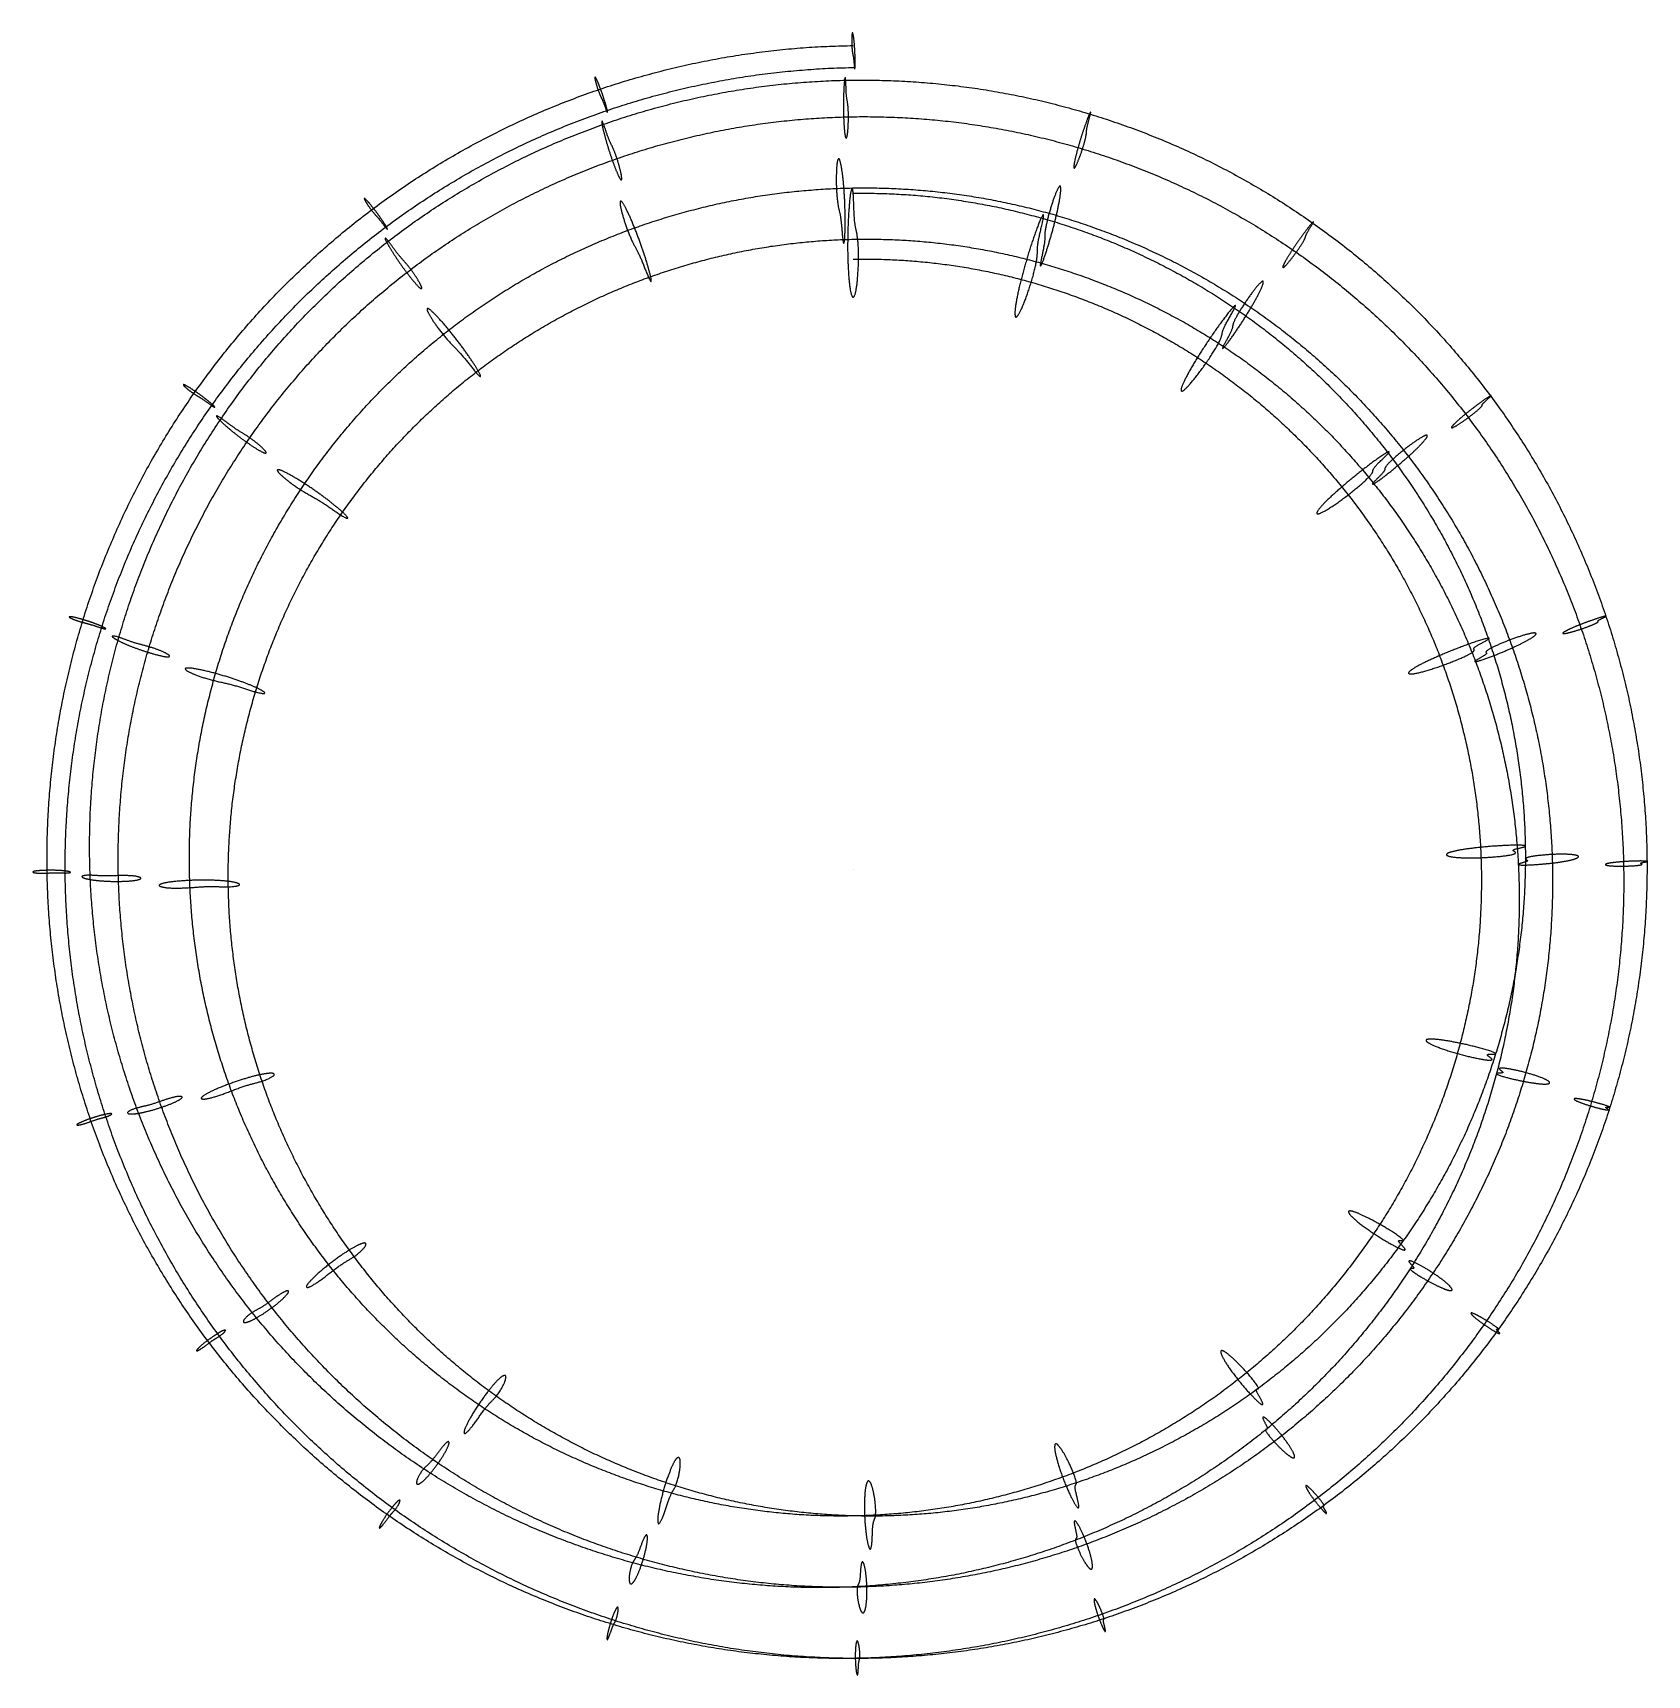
# Model space of a CAD drawing. Header units: metres. Extents: x -149 to 145, y -147 to 152.
import ezdxf

# ---------------------------------------------------------------- set-up
doc = ezdxf.new("R2010")
doc.units = ezdxf.units.M

msp = doc.modelspace()

# ---------------------------------------------------------------- linework, layer by layer
at = {"color": 7}
msp.add_line((0, 0), (0, 0, 300), dxfattribs=at)
at = {"color": 1}
msp.add_spline([(0, 111.12), (3.18, 111.14, 0.46), (6.36, 111.06, 0.91), (9.54, 110.89, 1.37), (12.71, 110.63, 1.82), (15.88, 110.28, 2.28), (19.04, 109.84, 2.73), (22.18, 109.31, 3.19), (25.31, 108.69, 3.64), (28.43, 107.98, 4.1), (31.52, 107.18, 4.55), (34.59, 106.29, 5.01), (37.64, 105.31, 5.46), (40.65, 104.24, 5.92), (43.64, 103.09, 6.37), (46.6, 101.86, 6.83), (49.52, 100.54, 7.28), (52.4, 99.13, 7.74), (55.24, 97.64, 8.19), (58.04, 96.07, 8.65), (60.8, 94.42, 9.1), (63.51, 92.69, 9.56), (66.17, 90.89, 10.02), (68.77, 89.01, 10.47), (71.33, 87.05, 10.93), (73.83, 85.02, 11.38), (76.27, 82.91, 11.84), (78.65, 80.74, 12.29), (80.97, 78.5, 12.75), (83.23, 76.19, 13.2), (85.42, 73.82, 13.66), (87.54, 71.38, 14.11), (89.59, 68.89, 14.57), (91.57, 66.33, 15.02), (93.48, 63.72, 15.48), (95.31, 61.05, 15.93), (97.07, 58.33, 16.39), (98.75, 55.56, 16.84), (100.35, 52.74, 17.3), (101.87, 49.87, 17.75), (103.31, 46.96, 18.21), (104.67, 44.01, 18.66), (105.94, 41.02, 19.12), (107.12, 38, 19.58), (108.22, 34.93, 20.03), (109.23, 31.84, 20.49), (110.16, 28.72, 20.94), (110.99, 25.57, 21.4), (111.73, 22.4, 21.85), (112.39, 19.2, 22.31), (112.95, 15.99, 22.76), (113.42, 12.76, 23.22), (113.79, 9.52, 23.67), (114.08, 6.26, 24.13), (114.27, 3, 24.58), (114.37, -0.27, 25.04), (114.37, -3.55, 25.49), (114.28, -6.82, 25.95), (114.1, -10.09, 26.4), (113.82, -13.36, 26.86), (113.45, -16.61, 27.31), (112.99, -19.86, 27.77), (112.43, -23.1, 28.22), (111.78, -26.32, 28.68), (111.04, -29.52, 29.14), (110.21, -32.7, 29.59), (109.29, -35.86, 30.05), (108.27, -38.99, 30.5), (107.17, -42.09, 30.96), (105.97, -45.16, 31.41), (104.69, -48.2, 31.87), (103.32, -51.2, 32.32), (101.87, -54.16, 32.78), (100.33, -57.08, 33.23), (98.71, -59.96, 33.69), (97, -62.79, 34.14), (95.22, -65.57, 34.6), (93.35, -68.3, 35.05), (91.4, -70.98, 35.51), (89.38, -73.6, 35.96), (87.29, -76.16, 36.42), (85.11, -78.67, 36.87), (82.87, -81.11, 37.33), (80.56, -83.49, 37.78), (78.18, -85.81, 38.24), (75.73, -88.05, 38.69), (73.22, -90.23, 39.15), (70.64, -92.33, 39.61), (68.01, -94.36, 40.06), (65.32, -96.32, 40.52), (62.57, -98.19, 40.97), (59.76, -99.99, 41.43), (56.91, -101.71, 41.88), (54, -103.35, 42.34), (51.05, -104.91, 42.79), (48.05, -106.38, 43.25), (45.01, -107.76, 43.7), (41.93, -109.06, 44.16), (38.82, -110.27, 44.61), (35.67, -111.39, 45.07), (32.48, -112.42, 45.52), (29.27, -113.36, 45.98), (26.03, -114.21, 46.43), (22.76, -114.97, 46.89), (19.47, -115.63, 47.34), (16.17, -116.2, 47.8), (12.84, -116.67, 48.25), (9.51, -117.05, 48.71), (6.16, -117.33, 49.17), (2.8, -117.52, 49.62), (-0.56, -117.61, 50.08), (-3.93, -117.61, 50.53), (-7.29, -117.51, 50.99), (-10.65, -117.31, 51.44), (-14.01, -117.01, 51.9), (-17.36, -116.62, 52.35), (-20.7, -116.14, 52.81), (-24.03, -115.55, 53.26), (-27.33, -114.88, 53.72), (-30.62, -114.11, 54.17), (-33.89, -113.24, 54.63), (-37.13, -112.28, 55.08), (-40.35, -111.23, 55.54), (-43.54, -110.08, 55.99), (-46.69, -108.85, 56.45), (-49.81, -107.52, 56.9), (-52.89, -106.11, 57.36), (-55.93, -104.6, 57.81), (-58.93, -103.01, 58.27), (-61.88, -101.33, 58.73), (-64.79, -99.57, 59.18), (-67.64, -97.73, 59.64), (-70.44, -95.8, 60.09), (-73.19, -93.79, 60.55), (-75.88, -91.71, 61), (-78.51, -89.54, 61.46), (-81.08, -87.3, 61.91), (-83.59, -84.99, 62.37), (-86.02, -82.61, 62.82), (-88.4, -80.15, 63.28), (-90.7, -77.63, 63.73), (-92.93, -75.04, 64.19), (-95.08, -72.39, 64.64), (-97.16, -69.67, 65.1), (-99.16, -66.9, 65.55), (-101.08, -64.07, 66.01), (-102.93, -61.18, 66.46), (-104.68, -58.24, 66.92), (-106.36, -55.25, 67.37), (-107.95, -52.21, 67.83), (-109.45, -49.13, 68.29), (-110.87, -46, 68.74), (-112.19, -42.83, 69.2), (-113.43, -39.63, 69.65), (-114.57, -36.38, 70.11), (-115.62, -33.11, 70.56), (-116.58, -29.8, 71.02), (-117.44, -26.47, 71.47), (-118.21, -23.11, 71.93), (-118.88, -19.73, 72.38), (-119.45, -16.33, 72.84), (-119.93, -12.91, 73.29), (-120.31, -9.48, 73.75), (-120.59, -6.04, 74.2), (-120.77, -2.59, 74.66), (-120.85, 0.86, 75.11), (-120.84, 4.32, 75.57), (-120.73, 7.78, 76.02), (-120.51, 11.24, 76.48), (-120.2, 14.68, 76.93), (-119.79, 18.12, 77.39), (-119.28, 21.55, 77.85), (-118.67, 24.97, 78.3), (-117.97, 28.37, 78.76), (-117.16, 31.74, 79.21), (-116.27, 35.1, 79.67), (-115.27, 38.43, 80.12), (-114.18, 41.73, 80.58), (-112.99, 45, 81.03), (-111.71, 48.24, 81.49), (-110.34, 51.44, 81.94), (-108.88, 54.6, 82.4), (-107.33, 57.72, 82.85), (-105.68, 60.79, 83.31), (-103.95, 63.82, 83.76), (-102.13, 66.8, 84.22), (-100.23, 69.73, 84.67), (-98.24, 72.6, 85.13), (-96.17, 75.42, 85.58), (-94.02, 78.17, 86.04), (-91.79, 80.87, 86.49), (-89.48, 83.5, 86.95), (-87.1, 86.07, 87.41), (-84.64, 88.57, 87.86), (-82.12, 90.99, 88.32), (-79.52, 93.35, 88.77), (-76.85, 95.63, 89.23), (-74.12, 97.84, 89.68), (-71.33, 99.97, 90.14), (-68.47, 102.01, 90.59), (-65.56, 103.98, 91.05), (-62.59, 105.86, 91.5), (-59.56, 107.66, 91.96), (-56.49, 109.37, 92.41), (-53.36, 111, 92.87), (-50.19, 112.53, 93.32), (-46.97, 113.98, 93.78), (-43.71, 115.33, 94.23), (-40.42, 116.59, 94.69), (-37.08, 117.75, 95.14), (-33.72, 118.82, 95.6), (-30.32, 119.79, 96.05), (-26.89, 120.67, 96.51), (-23.44, 121.45, 96.97), (-19.97, 122.13, 97.42), (-16.48, 122.71, 97.88), (-12.97, 123.19, 98.33), (-9.44, 123.56, 98.79), (-5.91, 123.84, 99.24), (-2.37, 124.02, 99.7), (1.18, 124.1, 100.15), (4.73, 124.07, 100.61), (8.28, 123.94, 101.06), (11.83, 123.71, 101.52), (15.37, 123.38, 101.97), (18.9, 122.95, 102.43), (22.42, 122.42, 102.88), (25.93, 121.79, 103.34), (29.41, 121.05, 103.79), (32.88, 120.22, 104.25), (36.32, 119.29, 104.7), (39.74, 118.25, 105.16), (43.12, 117.12, 105.61), (46.48, 115.9, 106.07), (49.8, 114.58, 106.53), (53.08, 113.16, 106.98), (56.32, 111.65, 107.44), (59.52, 110.04, 107.89), (62.67, 108.35, 108.35), (65.77, 106.56, 108.8), (68.83, 104.68, 109.26), (71.82, 102.72, 109.71), (74.77, 100.67, 110.17), (77.65, 98.54, 110.62), (80.48, 96.32, 111.08), (83.24, 94.03, 111.53), (85.93, 91.65, 111.99), (88.56, 89.2, 112.44), (91.12, 86.67, 112.9), (93.6, 84.07, 113.35), (96.02, 81.39, 113.81), (98.35, 78.65, 114.26), (100.61, 75.84, 114.72), (102.78, 72.97, 115.17), (104.88, 70.03, 115.63), (106.89, 67.03, 116.08), (108.81, 63.98, 116.54), (110.65, 60.87, 117), (112.4, 57.71, 117.45), (114.05, 54.49, 117.91), (115.62, 51.23, 118.36), (117.09, 47.93, 118.82), (118.47, 44.58, 119.27), (119.75, 41.19, 119.73), (120.94, 37.77, 120.18), (122.02, 34.31, 120.64), (123.01, 30.82, 121.09), (123.9, 27.3, 121.55), (124.69, 23.76, 122), (125.38, 20.19, 122.46), (125.96, 16.61, 122.91), (126.44, 13.01, 123.37), (126.82, 9.39, 123.82), (127.1, 5.76, 124.28), (127.27, 2.12, 124.73), (127.34, -1.52, 125.19), (127.3, -5.16, 125.64), (127.16, -8.8, 126.1), (126.92, -12.44, 126.56), (126.57, -16.07, 127.01), (126.11, -19.7, 127.47), (125.56, -23.31, 127.92), (124.9, -26.9, 128.38), (124.13, -30.48, 128.83), (123.27, -34.03, 129.29), (122.3, -37.56, 129.74), (121.23, -41.06, 130.2), (120.06, -44.53, 130.65), (118.8, -47.97, 131.11), (117.43, -51.37, 131.56), (115.97, -54.73, 132.02), (114.4, -58.05, 132.47), (112.75, -61.33, 132.93), (111, -64.56, 133.38), (109.16, -67.74, 133.84), (107.23, -70.86, 134.29), (105.2, -73.93, 134.75), (103.09, -76.95, 135.2), (100.9, -79.9, 135.66), (98.62, -82.79, 136.12), (96.25, -85.62, 136.57), (93.81, -88.38, 137.03), (91.28, -91.07, 137.48), (88.68, -93.68, 137.94), (86.01, -96.22, 138.39), (83.26, -98.69, 138.85), (80.44, -101.08, 139.3), (77.55, -103.38, 139.76), (74.59, -105.61, 140.21), (71.58, -107.75, 140.67), (68.5, -109.8, 141.12), (65.36, -111.76, 141.58), (62.16, -113.64, 142.03), (58.91, -115.42, 142.49), (55.61, -117.11, 142.94), (52.27, -118.71, 143.4), (48.87, -120.21, 143.85), (45.43, -121.61, 144.31), (41.96, -122.92, 144.76), (38.44, -124.13, 145.22), (34.89, -125.23, 145.68), (31.31, -126.24, 146.13), (27.7, -127.14, 146.59), (24.06, -127.94, 147.04), (20.4, -128.63, 147.5), (16.72, -129.22, 147.95), (13.03, -129.7, 148.41), (9.32, -130.08, 148.86), (5.6, -130.35, 149.32), (1.87, -130.52, 149.77), (-1.87, -130.58, 150.23), (-5.6, -130.53, 150.68), (-9.34, -130.38, 151.14), (-13.07, -130.11, 151.59), (-16.79, -129.75, 152.05), (-20.51, -129.27, 152.5), (-24.21, -128.69, 152.96), (-27.89, -128, 153.41), (-31.55, -127.21, 153.87), (-35.19, -126.31, 154.32), (-38.81, -125.31, 154.78), (-42.4, -124.2, 155.24), (-45.95, -123, 155.69), (-49.47, -121.69, 156.15), (-52.96, -120.28, 156.6), (-56.4, -118.77, 157.06), (-59.8, -117.16, 157.51), (-63.15, -115.45, 157.97), (-66.46, -113.65, 158.42), (-69.71, -111.75, 158.88), (-72.91, -109.76, 159.33), (-76.06, -107.68, 159.79), (-79.14, -105.51, 160.24), (-82.16, -103.25, 160.7), (-85.12, -100.9, 161.15), (-88.01, -98.47, 161.61), (-90.83, -95.95, 162.06), (-93.58, -93.36, 162.52), (-96.25, -90.68, 162.97), (-98.85, -87.93, 163.43), (-101.37, -85.11, 163.88), (-103.81, -82.21, 164.34), (-106.17, -79.24, 164.8), (-108.44, -76.21, 165.25), (-110.62, -73.11, 165.71), (-112.72, -69.95, 166.16), (-114.72, -66.72, 166.62), (-116.64, -63.44, 167.07), (-118.46, -60.11, 167.53), (-120.18, -56.72, 167.98), (-121.81, -53.28, 168.44), (-123.34, -49.8, 168.89), (-124.76, -46.27, 169.35), (-126.09, -42.7, 169.8), (-127.32, -39.1, 170.26), (-128.44, -35.46, 170.71), (-129.46, -31.78, 171.17), (-130.37, -28.08, 171.62), (-131.18, -24.35, 172.08), (-131.88, -20.6, 172.53), (-132.48, -16.83, 172.99), (-132.96, -13.04, 173.44), (-133.34, -9.23, 173.9), (-133.61, -5.42, 174.36), (-133.77, -1.59, 174.81), (-133.82, 2.23, 175.27), (-133.76, 6.06, 175.72), (-133.59, 9.89, 176.18), (-133.31, 13.71, 176.63), (-132.92, 17.53, 177.09), (-132.42, 21.33, 177.54), (-131.82, 25.12, 178), (-131.1, 28.89, 178.45), (-130.28, 32.64, 178.91), (-129.35, 36.37, 179.36), (-128.31, 40.07, 179.82), (-127.17, 43.75, 180.27), (-125.92, 47.39, 180.73), (-124.57, 50.99, 181.18), (-123.12, 54.56, 181.64), (-121.56, 58.08, 182.09), (-119.9, 61.56, 182.55), (-118.14, 64.99, 183), (-116.29, 68.38, 183.46), (-114.33, 71.7, 183.92), (-112.28, 74.98, 184.37), (-110.14, 78.19, 184.83), (-107.91, 81.35, 185.28), (-105.58, 84.44, 185.74), (-103.17, 87.46, 186.19), (-100.67, 90.41, 186.65), (-98.09, 93.3, 187.1), (-95.42, 96.1, 187.56), (-92.67, 98.84, 188.01), (-89.85, 101.49, 188.47), (-86.95, 104.06, 188.92), (-83.97, 106.55, 189.38), (-80.92, 108.96, 189.83), (-77.81, 111.28, 190.29), (-74.63, 113.51, 190.74), (-71.38, 115.65, 191.2), (-68.07, 117.69, 191.65), (-64.71, 119.64, 192.11), (-61.29, 121.5, 192.56), (-57.81, 123.25, 193.02), (-54.29, 124.91, 193.47), (-50.71, 126.47, 193.93), (-47.1, 127.92, 194.39), (-43.44, 129.27, 194.84), (-39.74, 130.52, 195.3), (-36.01, 131.66, 195.75), (-32.24, 132.69, 196.21), (-28.45, 133.61, 196.66), (-24.62, 134.43, 197.12), (-20.78, 135.14, 197.57), (-16.91, 135.74, 198.03), (-13.03, 136.22, 198.48), (-9.13, 136.6, 198.94), (-5.22, 136.86, 199.39), (-1.31, 137.02, 199.85), (2.61, 137.06, 200.3), (6.54, 136.98, 200.76), (10.45, 136.8, 201.21), (14.37, 136.5, 201.67), (18.27, 136.1, 202.12), (22.17, 135.58, 202.58), (26.05, 134.94, 203.03), (29.91, 134.2, 203.49), (33.75, 133.35, 203.95), (37.57, 132.38, 204.4), (41.35, 131.31, 204.86), (45.11, 130.13, 205.31), (48.84, 128.84, 205.77), (52.52, 127.45, 206.22), (56.17, 125.95, 206.68), (59.78, 124.34, 207.13), (63.34, 122.64, 207.59), (66.85, 120.83, 208.04), (70.3, 118.92, 208.5), (73.71, 116.91, 208.95), (77.05, 114.8, 209.41), (80.34, 112.6, 209.86), (83.56, 110.3, 210.32), (86.72, 107.91, 210.77), (89.81, 105.43, 211.23), (92.83, 102.86, 211.68), (95.77, 100.21, 212.14), (98.64, 97.47, 212.59), (101.43, 94.65, 213.05), (104.14, 91.75, 213.51), (106.77, 88.77, 213.96), (109.31, 85.72, 214.42), (111.76, 82.59, 214.87), (114.13, 79.4, 215.33), (116.4, 76.13, 215.78), (118.58, 72.8, 216.24), (120.66, 69.41, 216.69), (122.65, 65.96, 217.15), (124.54, 62.45, 217.6), (126.33, 58.89, 218.06), (128.02, 55.27, 218.51), (129.6, 51.61, 218.97), (131.08, 47.91, 219.42), (132.45, 44.16, 219.88), (133.72, 40.37, 220.33), (134.87, 36.54, 220.79), (135.92, 32.68, 221.24), (136.86, 28.79, 221.7), (137.68, 24.88, 222.15), (138.4, 20.94, 222.61), (139, 16.98, 223.07), (139.48, 13, 223.52), (139.86, 9.01, 223.98), (140.12, 5.01, 224.43), (140.26, 1, 224.89), (140.29, -3.01, 225.34), (140.21, -7.02, 225.8), (140.01, -11.04, 226.25), (139.69, -15.04, 226.71), (139.27, -19.04, 227.16), (138.72, -23.02, 227.62), (138.07, -26.99, 228.07), (137.29, -30.94, 228.53), (136.41, -34.87, 228.98), (135.41, -38.78, 229.44), (134.31, -42.65, 229.89), (133.09, -46.49, 230.35), (131.76, -50.3, 230.8), (130.32, -54.07, 231.26), (128.77, -57.8, 231.71), (127.12, -61.49, 232.17), (125.36, -65.12, 232.63), (123.5, -68.71, 233.08), (121.54, -72.24, 233.54), (119.47, -75.72, 233.99), (117.3, -79.14, 234.45), (115.04, -82.5, 234.9), (112.68, -85.79, 235.36), (110.23, -89.01, 235.81), (107.68, -92.17, 236.27), (105.05, -95.25, 236.72), (102.32, -98.26, 237.18), (99.51, -101.18, 237.63), (96.62, -104.03, 238.09), (93.64, -106.8, 238.54), (90.59, -109.48, 239), (87.45, -112.07, 239.45), (84.25, -114.57, 239.91), (80.97, -116.98, 240.36), (77.62, -119.3, 240.82), (74.21, -121.52, 241.27), (70.73, -123.65, 241.73), (67.2, -125.67, 242.19), (63.6, -127.59, 242.64), (59.95, -129.41, 243.1), (56.25, -131.13, 243.55), (52.5, -132.74, 244.01), (48.7, -134.24, 244.46), (44.86, -135.64, 244.92), (40.98, -136.92, 245.37), (37.06, -138.09, 245.83), (33.11, -139.15, 246.28), (29.13, -140.1, 246.74), (25.12, -140.94, 247.19), (21.09, -141.65, 247.65), (17.04, -142.26, 248.1), (12.97, -142.75, 248.56), (8.88, -143.12, 249.01), (4.79, -143.37, 249.47), (0.68, -143.51, 249.92), (-3.42, -143.53, 250.38), (-7.53, -143.43, 250.83), (-11.63, -143.22, 251.29), (-15.73, -142.88, 251.75), (-19.82, -142.43, 252.2), (-23.89, -141.87, 252.66), (-27.95, -141.18, 253.11), (-31.99, -140.38, 253.57), (-36.01, -139.47, 254.02), (-40, -138.44, 254.48), (-43.96, -137.29, 254.93), (-47.89, -136.04, 255.39), (-51.78, -134.67, 255.84), (-55.63, -133.18, 256.3), (-59.44, -131.59, 256.75), (-63.21, -129.89, 257.21), (-66.92, -128.08, 257.66), (-70.59, -126.17, 258.12), (-74.2, -124.15, 258.57), (-77.75, -122.03, 259.03), (-81.24, -119.8, 259.48), (-84.67, -117.48, 259.94), (-88.03, -115.05, 260.39), (-91.32, -112.53, 260.85), (-94.54, -109.92, 261.31), (-97.69, -107.22, 261.76), (-100.75, -104.42, 262.22), (-103.74, -101.54, 262.67), (-106.65, -98.57, 263.13), (-109.47, -95.52, 263.58), (-112.2, -92.39, 264.04), (-114.84, -89.18, 264.49), (-117.39, -85.89, 264.95), (-119.85, -82.53, 265.4), (-122.21, -79.1, 265.86), (-124.47, -75.6, 266.31), (-126.63, -72.04, 266.77), (-128.7, -68.42, 267.22), (-130.65, -64.74, 267.68), (-132.5, -61, 268.13), (-134.25, -57.21, 268.59), (-135.88, -53.37, 269.04), (-137.41, -49.48, 269.5), (-138.83, -45.55, 269.95), (-140.13, -41.57, 270.41), (-141.32, -37.57, 270.86), (-142.39, -33.52, 271.32), (-143.35, -29.45, 271.78), (-144.19, -25.35, 272.23), (-144.92, -21.22, 272.69), (-145.52, -17.07, 273.14), (-146.01, -12.91, 273.6), (-146.38, -8.73, 274.05), (-146.63, -4.54, 274.51), (-146.75, -0.35, 274.96), (-146.76, 3.85, 275.42), (-146.65, 8.05, 275.87), (-146.42, 12.24, 276.33), (-146.07, 16.43, 276.78), (-145.6, 20.61, 277.24), (-145.01, 24.78, 277.69), (-144.3, 28.93, 278.15), (-143.47, 33.05, 278.6), (-142.52, 37.16, 279.06), (-141.46, 41.24, 279.51), (-140.28, 45.28, 279.97), (-138.98, 49.3, 280.42), (-137.57, 53.27, 280.88), (-136.04, 57.21, 281.34), (-134.4, 61.1, 281.79), (-132.66, 64.94, 282.25), (-130.8, 68.74, 282.7), (-128.83, 72.48, 283.16), (-126.75, 76.17, 283.61), (-124.57, 79.79, 284.07), (-122.29, 83.35, 284.52), (-119.9, 86.85, 284.98), (-117.42, 90.28, 285.43), (-114.83, 93.64, 285.89), (-112.15, 96.92, 286.34), (-109.38, 100.13, 286.8), (-106.51, 103.26, 287.25), (-103.56, 106.31, 287.71), (-100.51, 109.27, 288.16), (-97.38, 112.14, 288.62), (-94.18, 114.93, 289.07), (-90.89, 117.62, 289.53), (-87.52, 120.22, 289.98), (-84.08, 122.72, 290.44), (-80.57, 125.13, 290.9), (-76.99, 127.43, 291.35), (-73.34, 129.63, 291.81), (-69.63, 131.73, 292.26), (-65.86, 133.72, 292.72), (-62.03, 135.6, 293.17), (-58.15, 137.37, 293.63), (-54.22, 139.03, 294.08), (-50.24, 140.58, 294.54), (-46.22, 142.02, 294.99), (-42.16, 143.34, 295.45), (-38.05, 144.54, 295.9), (-33.92, 145.63, 296.36), (-29.75, 146.6, 296.81), (-25.56, 147.45, 297.27), (-21.34, 148.18, 297.72), (-17.1, 148.78, 298.18), (-12.84, 149.27, 298.63), (-8.57, 149.64, 299.09), (-4.29, 149.88, 299.54), (0, 150, 300)], degree=3, dxfattribs=at)
at = {"color": 3}
for points in [[(0.22, 146.01, 300.02), (0.21, 146.15, 300.1), (0.19, 146.31, 300.15), (0.18, 146.46, 300.19), (0.17, 146.62, 300.23), (0.15, 146.78, 300.27), (0.14, 146.94, 300.32), (0.12, 147.09, 300.36), (0.11, 147.25, 300.41), (0.1, 147.4, 300.47), (0.08, 147.54, 300.55), (0.06, 147.68, 300.64), (0.04, 147.81, 300.74), (0.03, 147.92, 300.86), (0.01, 148.02, 300.98), (-0.01, 148.12, 301.12), (-0.03, 148.21, 301.25), (-0.05, 148.3, 301.39), (-0.07, 148.39, 301.52), (-0.09, 148.5, 301.64), (-0.11, 148.61, 301.76), (-0.13, 148.73, 301.88), (-0.15, 148.85, 301.98), (-0.16, 148.99, 302.06), (-0.18, 149.14, 302.14), (-0.19, 149.29, 302.19), (-0.21, 149.45, 302.23), (-0.22, 149.61, 302.26), (-0.23, 149.77, 302.28), (-0.24, 149.93, 302.28), (-0.25, 150.1, 302.27), (-0.25, 150.26, 302.23), (-0.26, 150.41, 302.19), (-0.26, 150.57, 302.14), (-0.26, 150.72, 302.08), (-0.26, 150.87, 302.02), (-0.26, 151.02, 301.95), (-0.26, 151.17, 301.87), (-0.26, 151.3, 301.78), (-0.26, 151.43, 301.68), (-0.25, 151.56, 301.57), (-0.25, 151.68, 301.46), (-0.24, 151.78, 301.34), (-0.23, 151.89, 301.21), (-0.23, 151.98, 301.07), (-0.21, 152.06, 300.93), (-0.2, 152.13, 300.78), (-0.19, 152.19, 300.63), (-0.18, 152.24, 300.47), (-0.16, 152.27, 300.32), (-0.15, 152.3, 300.15), (-0.13, 152.31, 299.99), (-0.11, 152.31, 299.83), (-0.09, 152.29, 299.67), (-0.07, 152.25, 299.51), (-0.05, 152.2, 299.36), (-0.04, 152.13, 299.21), (-0.02, 152.05, 299.06), (0, 151.97, 298.92), (0.02, 151.88, 298.79), (0.04, 151.77, 298.67), (0.06, 151.66, 298.55), (0.08, 151.54, 298.44), (0.1, 151.41, 298.34), (0.12, 151.28, 298.24), (0.13, 151.15, 298.15), (0.15, 151.01, 298.07), (0.16, 150.86, 298), (0.18, 150.71, 297.93), (0.19, 150.56, 297.88), (0.21, 150.4, 297.82), (0.22, 150.25, 297.78), (0.24, 150.09, 297.74), (0.25, 149.93, 297.7), (0.26, 149.77, 297.68), (0.27, 149.6, 297.66), (0.28, 149.44, 297.65), (0.29, 149.28, 297.64), (0.3, 149.11, 297.64), (0.31, 148.95, 297.65), (0.32, 148.79, 297.67), (0.32, 148.62, 297.69), (0.33, 148.46, 297.71), (0.34, 148.3, 297.74), (0.34, 148.14, 297.77), (0.35, 147.98, 297.8), (0.35, 147.82, 297.84), (0.36, 147.66, 297.89), (0.36, 147.51, 297.94), (0.36, 147.36, 298), (0.36, 147.21, 298.07), (0.36, 147.06, 298.14), (0.36, 146.91, 298.22), (0.36, 146.77, 298.3), (0.36, 146.63, 298.38), (0.36, 146.49, 298.47), (0.36, 146.36, 298.56), (0.35, 146.23, 298.66), (0.35, 146.11, 298.77), (0.34, 146, 298.9), (0.33, 145.9, 299.03), (0.32, 145.82, 299.17), (0.31, 145.76, 299.32), (0.3, 145.72, 299.48), (0.28, 145.72, 299.64), (0.26, 145.78, 299.79), (0.24, 145.88, 299.92), (0.22, 146.01, 300.02)], [(-44.92, 138.15, 295.66), (-44.98, 138.3, 295.71), (-45.03, 138.46, 295.74), (-45.09, 138.62, 295.76), (-45.15, 138.78, 295.77), (-45.21, 138.93, 295.79), (-45.27, 139.09, 295.81), (-45.33, 139.25, 295.83), (-45.38, 139.4, 295.86), (-45.44, 139.56, 295.9), (-45.5, 139.71, 295.95), (-45.56, 139.85, 296.02), (-45.62, 139.99, 296.1), (-45.67, 140.11, 296.2), (-45.73, 140.23, 296.31), (-45.78, 140.33, 296.43), (-45.83, 140.44, 296.56), (-45.88, 140.54, 296.68), (-45.93, 140.65, 296.8), (-45.99, 140.77, 296.91), (-46.04, 140.89, 297.02), (-46.1, 141.02, 297.11), (-46.15, 141.15, 297.19), (-46.21, 141.3, 297.26), (-46.27, 141.45, 297.31), (-46.33, 141.6, 297.34), (-46.39, 141.76, 297.36), (-46.45, 141.92, 297.37), (-46.5, 142.08, 297.36), (-46.56, 142.24, 297.33), (-46.61, 142.39, 297.29), (-46.65, 142.54, 297.23), (-46.7, 142.69, 297.16), (-46.74, 142.84, 297.08), (-46.78, 142.98, 297), (-46.82, 143.12, 296.91), (-46.86, 143.25, 296.81), (-46.89, 143.38, 296.71), (-46.93, 143.5, 296.6), (-46.95, 143.62, 296.47), (-46.98, 143.72, 296.35), (-47, 143.82, 296.21), (-47.01, 143.91, 296.07), (-47.03, 144, 295.92), (-47.03, 144.07, 295.77), (-47.04, 144.13, 295.61), (-47.04, 144.18, 295.45), (-47.03, 144.22, 295.28), (-47.03, 144.24, 295.12), (-47.01, 144.26, 294.95), (-47, 144.27, 294.78), (-46.97, 144.26, 294.61), (-46.95, 144.23, 294.45), (-46.92, 144.2, 294.28), (-46.88, 144.14, 294.13), (-46.84, 144.07, 293.98), (-46.79, 143.98, 293.84), (-46.74, 143.89, 293.71), (-46.7, 143.8, 293.58), (-46.64, 143.69, 293.46), (-46.59, 143.57, 293.35), (-46.53, 143.45, 293.25), (-46.48, 143.32, 293.15), (-46.42, 143.18, 293.07), (-46.36, 143.05, 292.99), (-46.3, 142.9, 292.92), (-46.25, 142.76, 292.86), (-46.19, 142.6, 292.81), (-46.13, 142.45, 292.77), (-46.07, 142.3, 292.74), (-46.01, 142.14, 292.71), (-45.95, 141.98, 292.68), (-45.89, 141.82, 292.67), (-45.84, 141.67, 292.66), (-45.78, 141.51, 292.66), (-45.72, 141.35, 292.67), (-45.67, 141.19, 292.68), (-45.61, 141.03, 292.7), (-45.56, 140.87, 292.73), (-45.51, 140.71, 292.77), (-45.46, 140.56, 292.81), (-45.41, 140.4, 292.85), (-45.36, 140.25, 292.9), (-45.31, 140.09, 292.96), (-45.26, 139.94, 293.01), (-45.21, 139.79, 293.08), (-45.17, 139.64, 293.14), (-45.12, 139.5, 293.22), (-45.08, 139.35, 293.29), (-45.04, 139.21, 293.38), (-45, 139.07, 293.47), (-44.97, 138.94, 293.57), (-44.93, 138.81, 293.67), (-44.9, 138.68, 293.78), (-44.86, 138.56, 293.89), (-44.83, 138.44, 294), (-44.8, 138.32, 294.12), (-44.78, 138.2, 294.24), (-44.75, 138.1, 294.37), (-44.74, 138.01, 294.51), (-44.73, 137.93, 294.66), (-44.72, 137.87, 294.82), (-44.73, 137.83, 294.98), (-44.74, 137.81, 295.15), (-44.76, 137.83, 295.32), (-44.81, 137.9, 295.46), (-44.86, 138.02, 295.58), (-44.92, 138.15, 295.66)], [(-1.37, 143.69, 199.8), (-1.35, 143.44, 199.68), (-1.34, 143.18, 199.6), (-1.33, 142.92, 199.53), (-1.31, 142.66, 199.46), (-1.3, 142.39, 199.39), (-1.29, 142.13, 199.32), (-1.28, 141.87, 199.24), (-1.27, 141.61, 199.15), (-1.26, 141.35, 199.05), (-1.24, 141.11, 198.93), (-1.22, 140.88, 198.78), (-1.2, 140.67, 198.61), (-1.17, 140.48, 198.42), (-1.15, 140.31, 198.21), (-1.12, 140.15, 197.99), (-1.09, 139.99, 197.76), (-1.06, 139.84, 197.54), (-1.04, 139.68, 197.32), (-1.01, 139.51, 197.11), (-0.99, 139.33, 196.91), (-0.96, 139.13, 196.72), (-0.94, 138.91, 196.55), (-0.92, 138.68, 196.41), (-0.91, 138.44, 196.29), (-0.89, 138.18, 196.19), (-0.88, 137.92, 196.12), (-0.87, 137.65, 196.07), (-0.87, 137.38, 196.05), (-0.87, 137.1, 196.04), (-0.87, 136.83, 196.07), (-0.87, 136.56, 196.13), (-0.88, 136.3, 196.2), (-0.88, 136.04, 196.29), (-0.89, 135.79, 196.38), (-0.9, 135.53, 196.49), (-0.91, 135.29, 196.61), (-0.93, 135.05, 196.74), (-0.94, 134.82, 196.89), (-0.96, 134.6, 197.05), (-0.98, 134.4, 197.23), (-1, 134.2, 197.42), (-1.02, 134.02, 197.63), (-1.04, 133.85, 197.84), (-1.07, 133.7, 198.07), (-1.09, 133.57, 198.3), (-1.12, 133.45, 198.55), (-1.15, 133.35, 198.8), (-1.18, 133.28, 199.06), (-1.21, 133.21, 199.33), (-1.24, 133.17, 199.6), (-1.27, 133.16, 199.87), (-1.3, 133.16, 200.14), (-1.33, 133.2, 200.41), (-1.37, 133.26, 200.67), (-1.4, 133.36, 200.92), (-1.43, 133.47, 201.17), (-1.46, 133.59, 201.41), (-1.48, 133.73, 201.64), (-1.51, 133.89, 201.87), (-1.54, 134.07, 202.07), (-1.56, 134.26, 202.27), (-1.58, 134.46, 202.45), (-1.61, 134.67, 202.62), (-1.63, 134.89, 202.79), (-1.65, 135.12, 202.94), (-1.66, 135.35, 203.07), (-1.68, 135.6, 203.19), (-1.7, 135.85, 203.29), (-1.71, 136.11, 203.39), (-1.72, 136.37, 203.48), (-1.73, 136.63, 203.56), (-1.74, 136.89, 203.62), (-1.75, 137.16, 203.67), (-1.76, 137.43, 203.71), (-1.77, 137.7, 203.74), (-1.77, 137.98, 203.76), (-1.77, 138.25, 203.77), (-1.78, 138.52, 203.77), (-1.78, 138.79, 203.76), (-1.78, 139.07, 203.73), (-1.78, 139.34, 203.7), (-1.77, 139.61, 203.66), (-1.77, 139.88, 203.62), (-1.77, 140.15, 203.56), (-1.76, 140.41, 203.51), (-1.76, 140.68, 203.44), (-1.75, 140.94, 203.36), (-1.74, 141.2, 203.27), (-1.73, 141.45, 203.17), (-1.72, 141.7, 203.06), (-1.71, 141.95, 202.94), (-1.7, 142.19, 202.81), (-1.69, 142.43, 202.68), (-1.67, 142.66, 202.54), (-1.66, 142.89, 202.39), (-1.64, 143.11, 202.23), (-1.62, 143.33, 202.07), (-1.6, 143.53, 201.88), (-1.58, 143.71, 201.68), (-1.56, 143.87, 201.46), (-1.53, 144, 201.22), (-1.5, 144.1, 200.97), (-1.47, 144.16, 200.7), (-1.44, 144.17, 200.43), (-1.41, 144.07, 200.18), (-1.39, 143.9, 199.97), (-1.37, 143.69, 199.8)], [(43.19, 137.51, 205.83), (43.14, 137.3, 205.67), (43.08, 137.07, 205.55), (43.02, 136.83, 205.44), (42.96, 136.59, 205.34), (42.9, 136.36, 205.23), (42.84, 136.12, 205.12), (42.78, 135.89, 205.01), (42.72, 135.65, 204.88), (42.66, 135.43, 204.75), (42.62, 135.22, 204.59), (42.57, 135.02, 204.41), (42.54, 134.85, 204.22), (42.52, 134.69, 204), (42.5, 134.55, 203.77), (42.49, 134.43, 203.53), (42.49, 134.31, 203.29), (42.48, 134.2, 203.05), (42.47, 134.08, 202.81), (42.45, 133.94, 202.58), (42.43, 133.79, 202.36), (42.4, 133.63, 202.15), (42.37, 133.45, 201.96), (42.33, 133.25, 201.78), (42.28, 133.03, 201.63), (42.22, 132.81, 201.5), (42.16, 132.57, 201.39), (42.1, 132.33, 201.3), (42.03, 132.08, 201.23), (41.95, 131.82, 201.18), (41.87, 131.57, 201.17), (41.79, 131.31, 201.18), (41.71, 131.06, 201.21), (41.62, 130.81, 201.26), (41.54, 130.56, 201.31), (41.45, 130.32, 201.38), (41.37, 130.08, 201.46), (41.28, 129.84, 201.55), (41.2, 129.61, 201.66), (41.11, 129.39, 201.78), (41.03, 129.18, 201.92), (40.95, 128.97, 202.08), (40.87, 128.78, 202.25), (40.79, 128.6, 202.43), (40.72, 128.44, 202.62), (40.64, 128.29, 202.83), (40.57, 128.15, 203.05), (40.51, 128.03, 203.28), (40.45, 127.93, 203.52), (40.39, 127.84, 203.77), (40.34, 127.77, 204.02), (40.29, 127.73, 204.28), (40.25, 127.7, 204.55), (40.22, 127.7, 204.81), (40.2, 127.73, 205.08), (40.19, 127.79, 205.34), (40.18, 127.87, 205.6), (40.18, 127.96, 205.85), (40.18, 128.06, 206.1), (40.19, 128.18, 206.33), (40.21, 128.32, 206.56), (40.23, 128.48, 206.78), (40.26, 128.65, 206.98), (40.29, 128.82, 207.18), (40.33, 129.01, 207.38), (40.37, 129.2, 207.56), (40.41, 129.41, 207.72), (40.46, 129.62, 207.87), (40.52, 129.84, 208.01), (40.57, 130.07, 208.15), (40.63, 130.3, 208.27), (40.69, 130.53, 208.39), (40.75, 130.77, 208.49), (40.82, 131.01, 208.58), (40.89, 131.26, 208.66), (40.96, 131.51, 208.73), (41.03, 131.76, 208.79), (41.1, 132.01, 208.85), (41.18, 132.27, 208.88), (41.25, 132.52, 208.91), (41.33, 132.78, 208.93), (41.41, 133.03, 208.94), (41.49, 133.29, 208.94), (41.57, 133.54, 208.94), (41.65, 133.8, 208.93), (41.73, 134.05, 208.92), (41.82, 134.31, 208.89), (41.9, 134.56, 208.86), (41.99, 134.81, 208.81), (42.07, 135.05, 208.75), (42.16, 135.3, 208.68), (42.24, 135.54, 208.6), (42.33, 135.78, 208.52), (42.41, 136.01, 208.42), (42.5, 136.25, 208.32), (42.58, 136.48, 208.21), (42.67, 136.7, 208.09), (42.75, 136.92, 207.96), (42.83, 137.13, 207.82), (42.91, 137.32, 207.65), (42.99, 137.49, 207.46), (43.06, 137.64, 207.25), (43.13, 137.76, 207.02), (43.19, 137.85, 206.77), (43.23, 137.89, 206.51), (43.24, 137.83, 206.25), (43.22, 137.69, 206.03), (43.19, 137.51, 205.83)], [(-45.45, 135.67, 193.74), (-45.36, 135.43, 193.65), (-45.27, 135.17, 193.61), (-45.17, 134.91, 193.58), (-45.08, 134.65, 193.55), (-44.99, 134.38, 193.52), (-44.9, 134.12, 193.49), (-44.81, 133.86, 193.46), (-44.72, 133.6, 193.41), (-44.62, 133.35, 193.35), (-44.53, 133.1, 193.27), (-44.43, 132.86, 193.15), (-44.34, 132.64, 193.02), (-44.25, 132.43, 192.85), (-44.16, 132.24, 192.67), (-44.08, 132.06, 192.47), (-44, 131.89, 192.27), (-43.91, 131.72, 192.07), (-43.83, 131.54, 191.87), (-43.74, 131.35, 191.68), (-43.65, 131.15, 191.51), (-43.56, 130.94, 191.36), (-43.47, 130.71, 191.22), (-43.37, 130.47, 191.11), (-43.28, 130.22, 191.03), (-43.19, 129.97, 190.98), (-43.1, 129.71, 190.95), (-43.01, 129.44, 190.94), (-42.92, 129.18, 190.96), (-42.84, 128.91, 191), (-42.76, 128.66, 191.07), (-42.69, 128.41, 191.16), (-42.62, 128.16, 191.28), (-42.55, 127.92, 191.41), (-42.49, 127.69, 191.55), (-42.43, 127.46, 191.69), (-42.38, 127.24, 191.85), (-42.33, 127.02, 192.02), (-42.28, 126.82, 192.21), (-42.24, 126.63, 192.41), (-42.21, 126.45, 192.62), (-42.18, 126.29, 192.84), (-42.16, 126.14, 193.08), (-42.15, 126, 193.32), (-42.14, 125.88, 193.57), (-42.14, 125.78, 193.83), (-42.14, 125.7, 194.1), (-42.15, 125.63, 194.37), (-42.17, 125.58, 194.64), (-42.2, 125.56, 194.92), (-42.23, 125.55, 195.2), (-42.27, 125.56, 195.47), (-42.32, 125.6, 195.74), (-42.37, 125.66, 196.01), (-42.44, 125.76, 196.26), (-42.51, 125.88, 196.5), (-42.58, 126.01, 196.74), (-42.66, 126.16, 196.96), (-42.74, 126.32, 197.17), (-42.82, 126.5, 197.37), (-42.91, 126.69, 197.55), (-43, 126.9, 197.71), (-43.09, 127.12, 197.86), (-43.19, 127.34, 198), (-43.28, 127.57, 198.13), (-43.37, 127.8, 198.25), (-43.47, 128.05, 198.35), (-43.56, 128.3, 198.43), (-43.65, 128.55, 198.49), (-43.75, 128.81, 198.55), (-43.84, 129.06, 198.6), (-43.93, 129.32, 198.63), (-44.02, 129.59, 198.66), (-44.11, 129.85, 198.67), (-44.2, 130.11, 198.67), (-44.29, 130.38, 198.65), (-44.38, 130.64, 198.63), (-44.46, 130.91, 198.6), (-44.54, 131.17, 198.55), (-44.62, 131.43, 198.49), (-44.7, 131.69, 198.43), (-44.78, 131.95, 198.35), (-44.85, 132.2, 198.27), (-44.93, 132.45, 198.18), (-45, 132.71, 198.09), (-45.07, 132.96, 197.99), (-45.14, 133.2, 197.88), (-45.21, 133.45, 197.76), (-45.27, 133.68, 197.62), (-45.33, 133.92, 197.48), (-45.39, 134.14, 197.33), (-45.44, 134.37, 197.17), (-45.5, 134.58, 197.01), (-45.55, 134.79, 196.83), (-45.59, 135, 196.65), (-45.64, 135.2, 196.47), (-45.68, 135.4, 196.27), (-45.72, 135.59, 196.07), (-45.75, 135.76, 195.86), (-45.77, 135.91, 195.62), (-45.78, 136.04, 195.37), (-45.78, 136.14, 195.11), (-45.77, 136.21, 194.84), (-45.75, 136.24, 194.57), (-45.7, 136.21, 194.3), (-45.63, 136.09, 194.06), (-45.55, 135.9, 193.87), (-45.45, 135.67, 193.74)], [(-1.89, 114.69, 99.83), (-1.93, 115.03, 100.01), (-1.97, 115.39, 100.12), (-2, 115.76, 100.21), (-2.03, 116.13, 100.31), (-2.06, 116.5, 100.4), (-2.09, 116.87, 100.5), (-2.13, 117.24, 100.6), (-2.16, 117.6, 100.72), (-2.2, 117.96, 100.86), (-2.24, 118.3, 101.03), (-2.28, 118.62, 101.23), (-2.33, 118.92, 101.47), (-2.37, 119.18, 101.74), (-2.42, 119.42, 102.03), (-2.47, 119.65, 102.34), (-2.53, 119.86, 102.65), (-2.58, 120.08, 102.96), (-2.63, 120.3, 103.27), (-2.68, 120.54, 103.56), (-2.73, 120.8, 103.84), (-2.78, 121.08, 104.09), (-2.82, 121.38, 104.32), (-2.86, 121.71, 104.52), (-2.9, 122.05, 104.69), (-2.94, 122.41, 104.82), (-2.97, 122.78, 104.91), (-3, 123.15, 104.98), (-3.02, 123.53, 105.02), (-3.04, 123.91, 105.02), (-3.06, 124.29, 104.98), (-3.07, 124.67, 104.9), (-3.07, 125.03, 104.79), (-3.07, 125.4, 104.66), (-3.08, 125.75, 104.53), (-3.07, 126.11, 104.37), (-3.07, 126.45, 104.21), (-3.06, 126.78, 104.02), (-3.05, 127.1, 103.81), (-3.04, 127.41, 103.58), (-3.02, 127.7, 103.33), (-3, 127.97, 103.06), (-2.98, 128.22, 102.77), (-2.95, 128.45, 102.47), (-2.92, 128.66, 102.15), (-2.89, 128.85, 101.82), (-2.85, 129.01, 101.47), (-2.82, 129.14, 101.12), (-2.77, 129.25, 100.75), (-2.73, 129.34, 100.38), (-2.69, 129.39, 100.01), (-2.64, 129.42, 99.63), (-2.59, 129.41, 99.25), (-2.54, 129.36, 98.87), (-2.49, 129.27, 98.51), (-2.43, 129.14, 98.15), (-2.38, 128.98, 97.81), (-2.33, 128.8, 97.47), (-2.28, 128.6, 97.15), (-2.23, 128.38, 96.84), (-2.18, 128.14, 96.55), (-2.13, 127.87, 96.28), (-2.08, 127.58, 96.03), (-2.04, 127.29, 95.79), (-1.99, 126.98, 95.57), (-1.95, 126.66, 95.36), (-1.91, 126.33, 95.17), (-1.87, 125.99, 95.01), (-1.83, 125.63, 94.87), (-1.79, 125.28, 94.74), (-1.76, 124.92, 94.61), (-1.73, 124.55, 94.51), (-1.7, 124.18, 94.42), (-1.67, 123.8, 94.35), (-1.64, 123.42, 94.3), (-1.62, 123.04, 94.26), (-1.59, 122.66, 94.23), (-1.57, 122.28, 94.22), (-1.55, 121.9, 94.23), (-1.54, 121.52, 94.25), (-1.52, 121.14, 94.29), (-1.51, 120.76, 94.34), (-1.49, 120.38, 94.4), (-1.48, 120, 94.46), (-1.47, 119.63, 94.54), (-1.46, 119.26, 94.62), (-1.46, 118.89, 94.72), (-1.45, 118.52, 94.83), (-1.45, 118.16, 94.96), (-1.45, 117.8, 95.1), (-1.45, 117.45, 95.26), (-1.46, 117.11, 95.43), (-1.46, 116.77, 95.61), (-1.47, 116.44, 95.8), (-1.48, 116.12, 96), (-1.49, 115.8, 96.21), (-1.5, 115.49, 96.43), (-1.51, 115.19, 96.67), (-1.53, 114.9, 96.93), (-1.56, 114.65, 97.21), (-1.58, 114.43, 97.52), (-1.62, 114.25, 97.86), (-1.66, 114.11, 98.21), (-1.7, 114.02, 98.58), (-1.75, 114.01, 98.96), (-1.8, 114.15, 99.31), (-1.85, 114.39, 99.6), (-1.89, 114.69, 99.83)], [(0.01, 123.12, -0.05), (0.04, 122.69, -0.27), (0.06, 122.22, -0.43), (0.08, 121.75, -0.55), (0.1, 121.27, -0.67), (0.11, 120.8, -0.8), (0.13, 120.32, -0.93), (0.15, 119.85, -1.07), (0.18, 119.39, -1.22), (0.2, 118.93, -1.41), (0.23, 118.49, -1.63), (0.27, 118.08, -1.89), (0.31, 117.7, -2.2), (0.36, 117.36, -2.55), (0.42, 117.05, -2.93), (0.48, 116.76, -3.32), (0.53, 116.49, -3.73), (0.59, 116.21, -4.13), (0.65, 115.93, -4.53), (0.7, 115.62, -4.91), (0.75, 115.29, -5.26), (0.8, 114.93, -5.6), (0.84, 114.54, -5.9), (0.88, 114.13, -6.16), (0.91, 113.69, -6.37), (0.94, 113.23, -6.54), (0.96, 112.75, -6.67), (0.97, 112.27, -6.76), (0.98, 111.78, -6.81), (0.98, 111.29, -6.82), (0.97, 110.8, -6.77), (0.96, 110.32, -6.68), (0.94, 109.85, -6.54), (0.91, 109.38, -6.39), (0.89, 108.92, -6.22), (0.86, 108.47, -6.03), (0.83, 108.02, -5.81), (0.8, 107.6, -5.58), (0.76, 107.18, -5.31), (0.72, 106.79, -5.02), (0.67, 106.42, -4.7), (0.62, 106.07, -4.36), (0.57, 105.74, -4), (0.52, 105.44, -3.61), (0.46, 105.17, -3.21), (0.4, 104.93, -2.79), (0.34, 104.72, -2.35), (0.27, 104.54, -1.89), (0.2, 104.4, -1.43), (0.14, 104.29, -0.95), (0.07, 104.21, -0.47), (0, 104.18, 0.01), (-0.07, 104.19, 0.5), (-0.14, 104.25, 0.98), (-0.21, 104.37, 1.46), (-0.27, 104.54, 1.91), (-0.34, 104.74, 2.36), (-0.4, 104.97, 2.79), (-0.46, 105.22, 3.21), (-0.52, 105.5, 3.61), (-0.57, 105.81, 3.98), (-0.62, 106.16, 4.32), (-0.67, 106.52, 4.65), (-0.71, 106.9, 4.96), (-0.75, 107.29, 5.26), (-0.79, 107.7, 5.53), (-0.83, 108.13, 5.77), (-0.86, 108.57, 5.98), (-0.88, 109.02, 6.17), (-0.91, 109.48, 6.34), (-0.93, 109.95, 6.5), (-0.95, 110.42, 6.64), (-0.97, 110.89, 6.76), (-0.98, 111.38, 6.85), (-0.99, 111.86, 6.93), (-1, 112.35, 6.99), (-1.01, 112.84, 7.03), (-1.01, 113.33, 7.04), (-1.01, 113.82, 7.04), (-1, 114.31, 7.01), (-1, 114.8, 6.97), (-0.99, 115.29, 6.91), (-0.98, 115.78, 6.85), (-0.97, 116.26, 6.77), (-0.96, 116.75, 6.68), (-0.94, 117.23, 6.57), (-0.92, 117.7, 6.45), (-0.9, 118.17, 6.31), (-0.88, 118.64, 6.16), (-0.86, 119.1, 5.98), (-0.83, 119.55, 5.78), (-0.8, 119.99, 5.57), (-0.76, 120.42, 5.34), (-0.73, 120.85, 5.1), (-0.69, 121.27, 4.84), (-0.66, 121.68, 4.58), (-0.62, 122.08, 4.3), (-0.57, 122.47, 4), (-0.53, 122.84, 3.68), (-0.47, 123.16, 3.31), (-0.42, 123.45, 2.92), (-0.36, 123.68, 2.49), (-0.29, 123.87, 2.04), (-0.22, 123.98, 1.57), (-0.16, 123.99, 1.08), (-0.09, 123.82, 0.63), (-0.04, 123.51, 0.25), (0.01, 123.12, -0.05)], [(34.12, 110.44, 103.41), (34.17, 110.74, 103.63), (34.23, 111.07, 103.79), (34.31, 111.41, 103.94), (34.38, 111.75, 104.09), (34.45, 112.09, 104.24), (34.52, 112.43, 104.39), (34.59, 112.76, 104.55), (34.65, 113.09, 104.72), (34.71, 113.41, 104.91), (34.77, 113.72, 105.12), (34.81, 114, 105.37), (34.84, 114.26, 105.65), (34.86, 114.48, 105.95), (34.87, 114.67, 106.27), (34.87, 114.85, 106.6), (34.87, 115.02, 106.94), (34.87, 115.19, 107.28), (34.88, 115.37, 107.61), (34.88, 115.56, 107.93), (34.9, 115.78, 108.24), (34.92, 116.01, 108.54), (34.96, 116.27, 108.81), (35, 116.56, 109.05), (35.05, 116.86, 109.27), (35.12, 117.19, 109.45), (35.19, 117.53, 109.6), (35.27, 117.88, 109.72), (35.35, 118.23, 109.81), (35.44, 118.59, 109.87), (35.53, 118.96, 109.89), (35.63, 119.32, 109.87), (35.74, 119.68, 109.82), (35.84, 120.04, 109.75), (35.95, 120.39, 109.68), (36.05, 120.74, 109.58), (36.16, 121.08, 109.47), (36.27, 121.42, 109.34), (36.38, 121.74, 109.18), (36.49, 122.06, 109.01), (36.59, 122.36, 108.81), (36.7, 122.65, 108.58), (36.81, 122.92, 108.34), (36.91, 123.17, 108.08), (37.01, 123.41, 107.81), (37.11, 123.62, 107.51), (37.2, 123.81, 107.2), (37.29, 123.98, 106.87), (37.37, 124.12, 106.54), (37.45, 124.24, 106.19), (37.53, 124.34, 105.83), (37.59, 124.4, 105.46), (37.65, 124.44, 105.09), (37.7, 124.43, 104.72), (37.74, 124.38, 104.35), (37.77, 124.3, 103.98), (37.78, 124.19, 103.62), (37.8, 124.06, 103.27), (37.8, 123.91, 102.92), (37.8, 123.73, 102.59), (37.79, 123.53, 102.27), (37.77, 123.31, 101.97), (37.74, 123.06, 101.68), (37.71, 122.81, 101.4), (37.68, 122.55, 101.13), (37.64, 122.27, 100.88), (37.59, 121.97, 100.65), (37.54, 121.67, 100.44), (37.48, 121.35, 100.25), (37.41, 121.03, 100.06), (37.35, 120.7, 99.89), (37.28, 120.36, 99.73), (37.21, 120.02, 99.59), (37.13, 119.67, 99.46), (37.05, 119.32, 99.35), (36.97, 118.97, 99.26), (36.88, 118.61, 99.17), (36.8, 118.25, 99.1), (36.71, 117.89, 99.05), (36.61, 117.52, 99.02), (36.52, 117.16, 98.99), (36.42, 116.79, 98.98), (36.32, 116.43, 98.98), (36.22, 116.06, 98.99), (36.13, 115.7, 99), (36.02, 115.34, 99.03), (35.92, 114.98, 99.07), (35.82, 114.62, 99.12), (35.71, 114.26, 99.19), (35.61, 113.91, 99.27), (35.5, 113.56, 99.37), (35.39, 113.22, 99.48), (35.28, 112.88, 99.61), (35.18, 112.55, 99.75), (35.07, 112.22, 99.89), (34.96, 111.89, 100.05), (34.85, 111.57, 100.22), (34.74, 111.26, 100.4), (34.63, 110.96, 100.61), (34.53, 110.69, 100.85), (34.43, 110.45, 101.12), (34.33, 110.24, 101.42), (34.24, 110.07, 101.74), (34.16, 109.94, 102.08), (34.1, 109.9, 102.45), (34.07, 109.98, 102.81), (34.08, 110.18, 103.13), (34.12, 110.44, 103.41)], [(-85.16, 116.93, 291.32), (-85.26, 117.06, 291.35), (-85.37, 117.2, 291.35), (-85.48, 117.34, 291.34), (-85.58, 117.48, 291.33), (-85.69, 117.62, 291.32), (-85.79, 117.75, 291.31), (-85.9, 117.89, 291.31), (-86.01, 118.03, 291.31), (-86.11, 118.17, 291.32), (-86.22, 118.3, 291.35), (-86.33, 118.44, 291.39), (-86.43, 118.56, 291.45), (-86.53, 118.68, 291.54), (-86.63, 118.79, 291.63), (-86.73, 118.89, 291.73), (-86.82, 119, 291.84), (-86.91, 119.1, 291.95), (-87.01, 119.2, 292.05), (-87.1, 119.31, 292.14), (-87.2, 119.43, 292.23), (-87.3, 119.55, 292.3), (-87.41, 119.68, 292.36), (-87.52, 119.81, 292.41), (-87.62, 119.94, 292.43), (-87.73, 120.08, 292.44), (-87.84, 120.22, 292.43), (-87.94, 120.36, 292.41), (-88.04, 120.5, 292.37), (-88.14, 120.63, 292.32), (-88.23, 120.76, 292.25), (-88.32, 120.89, 292.16), (-88.4, 121.01, 292.07), (-88.47, 121.13, 291.96), (-88.55, 121.24, 291.85), (-88.62, 121.35, 291.74), (-88.69, 121.46, 291.62), (-88.75, 121.56, 291.49), (-88.81, 121.66, 291.36), (-88.86, 121.75, 291.21), (-88.9, 121.83, 291.07), (-88.93, 121.9, 290.91), (-88.96, 121.97, 290.75), (-88.99, 122.02, 290.59), (-89, 122.07, 290.42), (-89.01, 122.11, 290.25), (-89.01, 122.14, 290.08), (-89, 122.15, 289.9), (-88.98, 122.16, 289.73), (-88.96, 122.16, 289.56), (-88.93, 122.15, 289.39), (-88.89, 122.13, 289.22), (-88.84, 122.09, 289.05), (-88.78, 122.04, 288.9), (-88.71, 121.98, 288.75), (-88.64, 121.9, 288.61), (-88.55, 121.81, 288.48), (-88.47, 121.72, 288.36), (-88.38, 121.63, 288.25), (-88.28, 121.52, 288.14), (-88.19, 121.41, 288.05), (-88.09, 121.29, 287.97), (-87.98, 121.17, 287.9), (-87.88, 121.05, 287.84), (-87.77, 120.92, 287.78), (-87.67, 120.79, 287.73), (-87.56, 120.66, 287.7), (-87.45, 120.52, 287.67), (-87.34, 120.38, 287.66), (-87.24, 120.24, 287.65), (-87.13, 120.11, 287.65), (-87.02, 119.97, 287.65), (-86.92, 119.83, 287.66), (-86.81, 119.69, 287.68), (-86.71, 119.55, 287.71), (-86.61, 119.41, 287.75), (-86.51, 119.28, 287.79), (-86.41, 119.14, 287.83), (-86.31, 119.01, 287.89), (-86.22, 118.87, 287.95), (-86.13, 118.74, 288.02), (-86.04, 118.61, 288.09), (-85.95, 118.48, 288.17), (-85.86, 118.35, 288.25), (-85.77, 118.23, 288.33), (-85.69, 118.1, 288.42), (-85.6, 117.98, 288.52), (-85.52, 117.86, 288.61), (-85.45, 117.74, 288.72), (-85.37, 117.63, 288.83), (-85.3, 117.52, 288.95), (-85.24, 117.41, 289.07), (-85.17, 117.31, 289.19), (-85.11, 117.21, 289.32), (-85.05, 117.11, 289.45), (-85, 117.01, 289.59), (-84.95, 116.92, 289.73), (-84.9, 116.83, 289.87), (-84.86, 116.76, 290.02), (-84.83, 116.69, 290.18), (-84.81, 116.64, 290.35), (-84.8, 116.6, 290.52), (-84.81, 116.58, 290.69), (-84.83, 116.58, 290.87), (-84.88, 116.61, 291.03), (-84.95, 116.69, 291.17), (-85.05, 116.8, 291.26), (-85.16, 116.93, 291.32)], [(-37.26, 107.8, 96.3), (-37.4, 108.14, 96.42), (-37.55, 108.49, 96.48), (-37.69, 108.85, 96.51), (-37.83, 109.21, 96.54), (-37.98, 109.57, 96.58), (-38.12, 109.93, 96.62), (-38.26, 110.29, 96.67), (-38.41, 110.64, 96.73), (-38.55, 110.99, 96.81), (-38.7, 111.33, 96.93), (-38.85, 111.66, 97.08), (-38.99, 111.97, 97.27), (-39.13, 112.25, 97.5), (-39.26, 112.51, 97.75), (-39.39, 112.75, 98.02), (-39.52, 112.99, 98.3), (-39.65, 113.23, 98.58), (-39.78, 113.47, 98.85), (-39.92, 113.73, 99.1), (-40.05, 114.01, 99.34), (-40.2, 114.3, 99.55), (-40.34, 114.61, 99.74), (-40.49, 114.94, 99.89), (-40.63, 115.28, 100), (-40.78, 115.63, 100.07), (-40.92, 115.99, 100.11), (-41.06, 116.35, 100.11), (-41.2, 116.71, 100.09), (-41.33, 117.07, 100.03), (-41.45, 117.43, 99.93), (-41.56, 117.77, 99.79), (-41.67, 118.11, 99.63), (-41.77, 118.43, 99.44), (-41.87, 118.76, 99.25), (-41.96, 119.07, 99.04), (-42.05, 119.38, 98.82), (-42.13, 119.67, 98.58), (-42.2, 119.95, 98.32), (-42.26, 120.21, 98.04), (-42.32, 120.46, 97.74), (-42.36, 120.68, 97.43), (-42.4, 120.89, 97.1), (-42.42, 121.07, 96.76), (-42.44, 121.24, 96.41), (-42.44, 121.38, 96.05), (-42.44, 121.49, 95.68), (-42.42, 121.58, 95.3), (-42.39, 121.64, 94.92), (-42.35, 121.68, 94.54), (-42.31, 121.69, 94.15), (-42.25, 121.67, 93.77), (-42.18, 121.62, 93.39), (-42.09, 121.53, 93.02), (-42, 121.41, 92.67), (-41.89, 121.24, 92.33), (-41.77, 121.05, 92.01), (-41.65, 120.85, 91.71), (-41.53, 120.63, 91.41), (-41.4, 120.39, 91.14), (-41.26, 120.12, 90.89), (-41.12, 119.84, 90.67), (-40.98, 119.54, 90.46), (-40.84, 119.24, 90.27), (-40.69, 118.93, 90.09), (-40.55, 118.6, 89.93), (-40.4, 118.27, 89.8), (-40.26, 117.92, 89.69), (-40.11, 117.58, 89.6), (-39.96, 117.22, 89.52), (-39.82, 116.87, 89.46), (-39.68, 116.51, 89.41), (-39.53, 116.15, 89.38), (-39.39, 115.79, 89.37), (-39.25, 115.43, 89.38), (-39.12, 115.07, 89.4), (-38.98, 114.7, 89.43), (-38.85, 114.34, 89.48), (-38.72, 113.98, 89.55), (-38.6, 113.63, 89.64), (-38.47, 113.27, 89.73), (-38.35, 112.92, 89.84), (-38.23, 112.57, 89.96), (-38.12, 112.22, 90.08), (-38, 111.87, 90.22), (-37.89, 111.53, 90.36), (-37.78, 111.19, 90.52), (-37.67, 110.86, 90.69), (-37.57, 110.53, 90.87), (-37.48, 110.21, 91.07), (-37.39, 109.9, 91.28), (-37.3, 109.6, 91.5), (-37.22, 109.3, 91.74), (-37.14, 109.01, 91.98), (-37.06, 108.72, 92.24), (-36.99, 108.45, 92.5), (-36.93, 108.18, 92.77), (-36.86, 107.92, 93.05), (-36.81, 107.68, 93.36), (-36.78, 107.47, 93.68), (-36.76, 107.3, 94.03), (-36.76, 107.17, 94.39), (-36.77, 107.07, 94.77), (-36.81, 107.03, 95.15), (-36.87, 107.06, 95.53), (-36.98, 107.23, 95.86), (-37.11, 107.49, 96.11), (-37.26, 107.8, 96.3)], [(34.61, 118.52, 6.23), (34.54, 118.13, 5.95), (34.44, 117.71, 5.73), (34.34, 117.27, 5.54), (34.24, 116.83, 5.35), (34.14, 116.4, 5.16), (34.04, 115.97, 4.96), (33.95, 115.53, 4.76), (33.85, 115.11, 4.54), (33.77, 114.7, 4.29), (33.69, 114.31, 4.01), (33.63, 113.94, 3.7), (33.59, 113.62, 3.34), (33.56, 113.33, 2.95), (33.55, 113.07, 2.53), (33.54, 112.84, 2.11), (33.54, 112.62, 1.67), (33.54, 112.41, 1.24), (33.53, 112.18, 0.81), (33.52, 111.92, 0.39), (33.5, 111.65, -0.01), (33.46, 111.34, -0.38), (33.42, 111.01, -0.73), (33.35, 110.64, -1.05), (33.28, 110.25, -1.32), (33.19, 109.83, -1.56), (33.09, 109.39, -1.75), (32.98, 108.95, -1.91), (32.86, 108.49, -2.03), (32.74, 108.03, -2.11), (32.61, 107.56, -2.13), (32.47, 107.09, -2.1), (32.32, 106.63, -2.04), (32.17, 106.18, -1.95), (32.03, 105.73, -1.85), (31.88, 105.28, -1.73), (31.73, 104.84, -1.59), (31.58, 104.41, -1.42), (31.42, 103.99, -1.22), (31.27, 103.59, -0.99), (31.12, 103.21, -0.73), (30.97, 102.84, -0.45), (30.83, 102.5, -0.14), (30.68, 102.17, 0.2), (30.54, 101.87, 0.55), (30.41, 101.6, 0.93), (30.28, 101.36, 1.33), (30.16, 101.15, 1.75), (30.04, 100.96, 2.19), (29.93, 100.81, 2.64), (29.83, 100.69, 3.1), (29.73, 100.61, 3.57), (29.65, 100.57, 4.05), (29.58, 100.58, 4.53), (29.53, 100.64, 5.01), (29.5, 100.75, 5.48), (29.47, 100.9, 5.94), (29.46, 101.07, 6.4), (29.45, 101.26, 6.85), (29.45, 101.49, 7.28), (29.47, 101.75, 7.69), (29.5, 102.04, 8.08), (29.54, 102.35, 8.45), (29.58, 102.68, 8.81), (29.63, 103.02, 9.15), (29.69, 103.38, 9.48), (29.75, 103.76, 9.77), (29.83, 104.15, 10.04), (29.92, 104.56, 10.29), (30, 104.98, 10.53), (30.09, 105.4, 10.75), (30.19, 105.83, 10.96), (30.29, 106.27, 11.14), (30.4, 106.72, 11.3), (30.51, 107.17, 11.45), (30.63, 107.62, 11.57), (30.75, 108.08, 11.68), (30.87, 108.54, 11.77), (31, 109.01, 11.84), (31.13, 109.48, 11.88), (31.26, 109.94, 11.91), (31.4, 110.41, 11.92), (31.53, 110.88, 11.93), (31.67, 111.34, 11.92), (31.81, 111.81, 11.9), (31.95, 112.27, 11.87), (32.1, 112.74, 11.82), (32.24, 113.2, 11.75), (32.39, 113.65, 11.66), (32.54, 114.1, 11.55), (32.68, 114.55, 11.43), (32.84, 114.99, 11.28), (32.99, 115.42, 11.12), (33.14, 115.85, 10.94), (33.29, 116.27, 10.75), (33.44, 116.68, 10.55), (33.59, 117.09, 10.34), (33.74, 117.49, 10.1), (33.89, 117.87, 9.83), (34.04, 118.22, 9.53), (34.18, 118.52, 9.18), (34.32, 118.79, 8.79), (34.44, 119.01, 8.38), (34.55, 119.17, 7.93), (34.64, 119.23, 7.46), (34.67, 119.11, 6.99), (34.66, 118.85, 6.58), (34.61, 118.52, 6.23)], [(83.71, 117.69, 211.79), (83.62, 117.53, 211.61), (83.51, 117.35, 211.45), (83.39, 117.16, 211.31), (83.28, 116.97, 211.17), (83.16, 116.78, 211.03), (83.05, 116.59, 210.89), (82.93, 116.41, 210.74), (82.83, 116.23, 210.58), (82.73, 116.05, 210.42), (82.63, 115.89, 210.23), (82.56, 115.74, 210.03), (82.49, 115.61, 209.81), (82.45, 115.5, 209.58), (82.41, 115.41, 209.33), (82.39, 115.33, 209.09), (82.37, 115.25, 208.84), (82.35, 115.18, 208.59), (82.33, 115.1, 208.34), (82.29, 115, 208.09), (82.25, 114.9, 207.86), (82.2, 114.78, 207.63), (82.13, 114.65, 207.41), (82.05, 114.5, 207.21), (81.96, 114.33, 207.03), (81.86, 114.16, 206.87), (81.74, 113.97, 206.73), (81.62, 113.77, 206.6), (81.49, 113.57, 206.5), (81.35, 113.36, 206.41), (81.21, 113.15, 206.36), (81.06, 112.94, 206.33), (80.91, 112.72, 206.32), (80.76, 112.51, 206.32), (80.6, 112.3, 206.33), (80.45, 112.08, 206.36), (80.3, 111.88, 206.39), (80.14, 111.67, 206.44), (79.99, 111.47, 206.51), (79.84, 111.27, 206.6), (79.69, 111.08, 206.7), (79.54, 110.9, 206.82), (79.4, 110.72, 206.95), (79.26, 110.55, 207.1), (79.13, 110.4, 207.26), (79, 110.25, 207.43), (78.88, 110.12, 207.62), (78.76, 110, 207.83), (78.66, 109.89, 208.04), (78.56, 109.79, 208.27), (78.47, 109.71, 208.5), (78.39, 109.65, 208.74), (78.33, 109.6, 208.99), (78.27, 109.58, 209.25), (78.24, 109.58, 209.51), (78.22, 109.61, 209.77), (78.22, 109.65, 210.03), (78.22, 109.7, 210.28), (78.23, 109.76, 210.54), (78.25, 109.84, 210.79), (78.29, 109.94, 211.03), (78.34, 110.05, 211.26), (78.39, 110.17, 211.49), (78.45, 110.3, 211.71), (78.52, 110.44, 211.92), (78.6, 110.58, 212.12), (78.68, 110.74, 212.32), (78.78, 110.9, 212.5), (78.88, 111.08, 212.67), (78.98, 111.25, 212.83), (79.09, 111.43, 212.99), (79.2, 111.62, 213.14), (79.32, 111.81, 213.27), (79.44, 112, 213.4), (79.56, 112.2, 213.52), (79.69, 112.4, 213.63), (79.82, 112.61, 213.73), (79.96, 112.81, 213.81), (80.1, 113.02, 213.89), (80.24, 113.23, 213.96), (80.38, 113.45, 214.02), (80.53, 113.66, 214.07), (80.67, 113.87, 214.11), (80.82, 114.09, 214.15), (80.97, 114.3, 214.18), (81.12, 114.51, 214.21), (81.27, 114.73, 214.23), (81.42, 114.94, 214.23), (81.57, 115.15, 214.23), (81.72, 115.37, 214.21), (81.88, 115.58, 214.18), (82.03, 115.79, 214.15), (82.19, 115.99, 214.1), (82.34, 116.2, 214.05), (82.49, 116.4, 213.98), (82.65, 116.61, 213.92), (82.8, 116.8, 213.84), (82.95, 117, 213.75), (83.1, 117.19, 213.64), (83.24, 117.36, 213.51), (83.38, 117.52, 213.36), (83.5, 117.67, 213.18), (83.62, 117.79, 212.98), (83.72, 117.89, 212.76), (83.79, 117.94, 212.51), (83.81, 117.92, 212.25), (83.77, 117.82, 212.01), (83.71, 117.69, 211.79)], [(-84.64, 114.4, 187.66), (-84.47, 114.18, 187.61), (-84.3, 113.95, 187.61), (-84.13, 113.72, 187.63), (-83.96, 113.49, 187.65), (-83.8, 113.26, 187.66), (-83.63, 113.04, 187.67), (-83.46, 112.81, 187.68), (-83.29, 112.58, 187.68), (-83.12, 112.35, 187.66), (-82.95, 112.13, 187.62), (-82.77, 111.92, 187.55), (-82.61, 111.71, 187.44), (-82.44, 111.52, 187.31), (-82.29, 111.34, 187.16), (-82.13, 111.17, 186.99), (-81.98, 111, 186.82), (-81.83, 110.83, 186.65), (-81.68, 110.66, 186.48), (-81.52, 110.48, 186.33), (-81.36, 110.29, 186.19), (-81.19, 110.09, 186.07), (-81.03, 109.89, 185.97), (-80.85, 109.67, 185.9), (-80.68, 109.45, 185.86), (-80.51, 109.22, 185.85), (-80.34, 108.99, 185.87), (-80.18, 108.76, 185.9), (-80.02, 108.54, 185.96), (-79.87, 108.31, 186.05), (-79.72, 108.1, 186.16), (-79.59, 107.89, 186.3), (-79.46, 107.69, 186.46), (-79.34, 107.49, 186.63), (-79.23, 107.3, 186.8), (-79.12, 107.12, 186.99), (-79.02, 106.94, 187.18), (-78.92, 106.77, 187.39), (-78.84, 106.61, 187.61), (-78.76, 106.46, 187.84), (-78.7, 106.33, 188.08), (-78.65, 106.2, 188.33), (-78.6, 106.09, 188.59), (-78.57, 106, 188.86), (-78.55, 105.92, 189.13), (-78.55, 105.85, 189.41), (-78.55, 105.8, 189.69), (-78.57, 105.77, 189.97), (-78.6, 105.76, 190.25), (-78.65, 105.76, 190.53), (-78.7, 105.77, 190.81), (-78.77, 105.81, 191.08), (-78.85, 105.87, 191.35), (-78.95, 105.95, 191.6), (-79.06, 106.05, 191.84), (-79.19, 106.17, 192.07), (-79.33, 106.31, 192.27), (-79.47, 106.46, 192.47), (-79.61, 106.62, 192.66), (-79.76, 106.79, 192.83), (-79.92, 106.97, 192.97), (-80.09, 107.17, 193.1), (-80.25, 107.37, 193.22), (-80.42, 107.57, 193.32), (-80.59, 107.78, 193.41), (-80.76, 107.99, 193.49), (-80.93, 108.21, 193.55), (-81.1, 108.44, 193.58), (-81.28, 108.66, 193.61), (-81.45, 108.89, 193.62), (-81.62, 109.12, 193.63), (-81.78, 109.34, 193.62), (-81.95, 109.57, 193.6), (-82.12, 109.8, 193.56), (-82.28, 110.03, 193.52), (-82.44, 110.26, 193.46), (-82.6, 110.48, 193.4), (-82.75, 110.71, 193.32), (-82.91, 110.93, 193.23), (-83.05, 111.15, 193.13), (-83.2, 111.37, 193.01), (-83.34, 111.58, 192.9), (-83.48, 111.8, 192.77), (-83.62, 112.01, 192.64), (-83.75, 112.22, 192.5), (-83.89, 112.43, 192.36), (-84.02, 112.63, 192.21), (-84.14, 112.83, 192.05), (-84.26, 113.02, 191.88), (-84.37, 113.21, 191.7), (-84.48, 113.4, 191.51), (-84.58, 113.57, 191.31), (-84.68, 113.75, 191.11), (-84.77, 113.91, 190.9), (-84.86, 114.08, 190.69), (-84.94, 114.24, 190.47), (-85.02, 114.39, 190.24), (-85.1, 114.53, 190.01), (-85.16, 114.66, 189.76), (-85.2, 114.77, 189.5), (-85.22, 114.86, 189.23), (-85.23, 114.92, 188.96), (-85.21, 114.96, 188.68), (-85.17, 114.96, 188.39), (-85.09, 114.91, 188.13), (-84.97, 114.79, 187.91), (-84.81, 114.61, 187.76), (-84.64, 114.4, 187.66)], [(67.38, 95.27, 107.05), (67.5, 95.51, 107.31), (67.64, 95.78, 107.53), (67.79, 96.05, 107.73), (67.94, 96.33, 107.92), (68.09, 96.61, 108.12), (68.23, 96.88, 108.32), (68.38, 97.16, 108.53), (68.52, 97.42, 108.74), (68.65, 97.68, 108.98), (68.77, 97.92, 109.24), (68.87, 98.14, 109.52), (68.94, 98.33, 109.83), (69, 98.5, 110.16), (69.04, 98.64, 110.5), (69.06, 98.76, 110.85), (69.08, 98.87, 111.2), (69.1, 98.99, 111.55), (69.12, 99.11, 111.9), (69.16, 99.25, 112.25), (69.21, 99.4, 112.58), (69.27, 99.58, 112.9), (69.35, 99.78, 113.21), (69.45, 100, 113.49), (69.57, 100.24, 113.74), (69.71, 100.5, 113.97), (69.86, 100.78, 114.17), (70.02, 101.07, 114.34), (70.19, 101.36, 114.49), (70.37, 101.67, 114.6), (70.56, 101.98, 114.68), (70.75, 102.29, 114.72), (70.96, 102.6, 114.73), (71.16, 102.91, 114.72), (71.37, 103.22, 114.7), (71.57, 103.53, 114.66), (71.78, 103.83, 114.61), (71.99, 104.13, 114.53), (72.19, 104.43, 114.44), (72.4, 104.71, 114.31), (72.6, 104.99, 114.17), (72.8, 105.25, 114), (72.99, 105.5, 113.81), (73.18, 105.74, 113.6), (73.37, 105.97, 113.37), (73.54, 106.18, 113.12), (73.71, 106.37, 112.84), (73.87, 106.54, 112.56), (74.02, 106.7, 112.25), (74.16, 106.83, 111.93), (74.28, 106.94, 111.6), (74.39, 107.03, 111.26), (74.49, 107.09, 110.91), (74.57, 107.12, 110.54), (74.62, 107.12, 110.18), (74.65, 107.07, 109.81), (74.67, 107.01, 109.44), (74.67, 106.93, 109.08), (74.66, 106.83, 108.72), (74.64, 106.72, 108.37), (74.6, 106.57, 108.03), (74.54, 106.4, 107.7), (74.48, 106.22, 107.38), (74.4, 106.03, 107.07), (74.32, 105.83, 106.77), (74.22, 105.61, 106.49), (74.11, 105.38, 106.22), (73.99, 105.14, 105.96), (73.86, 104.88, 105.73), (73.73, 104.62, 105.5), (73.59, 104.36, 105.28), (73.45, 104.09, 105.07), (73.29, 103.81, 104.88), (73.14, 103.52, 104.7), (72.97, 103.23, 104.54), (72.8, 102.93, 104.39), (72.63, 102.64, 104.25), (72.45, 102.33, 104.13), (72.27, 102.03, 104.02), (72.08, 101.72, 103.93), (71.89, 101.41, 103.85), (71.7, 101.1, 103.78), (71.51, 100.79, 103.72), (71.31, 100.48, 103.67), (71.11, 100.16, 103.63), (70.92, 99.85, 103.59), (70.72, 99.54, 103.57), (70.51, 99.23, 103.57), (70.31, 98.92, 103.58), (70.1, 98.61, 103.6), (69.9, 98.3, 103.64), (69.69, 98, 103.7), (69.48, 97.7, 103.77), (69.28, 97.4, 103.85), (69.07, 97.1, 103.94), (68.86, 96.81, 104.04), (68.66, 96.52, 104.15), (68.45, 96.24, 104.27), (68.25, 95.97, 104.43), (68.06, 95.71, 104.62), (67.87, 95.48, 104.84), (67.69, 95.28, 105.1), (67.53, 95.1, 105.38), (67.39, 94.96, 105.69), (67.29, 94.89, 106.04), (67.26, 94.93, 106.41), (67.3, 95.07, 106.75), (67.38, 95.27, 107.05)], [(-68.69, 90.53, 92.76), (-68.94, 90.83, 92.82), (-69.19, 91.14, 92.82), (-69.44, 91.44, 92.8), (-69.68, 91.75, 92.77), (-69.93, 92.06, 92.75), (-70.17, 92.36, 92.73), (-70.42, 92.67, 92.71), (-70.67, 92.98, 92.71), (-70.92, 93.28, 92.73), (-71.17, 93.58, 92.79), (-71.42, 93.87, 92.89), (-71.66, 94.14, 93.02), (-71.9, 94.4, 93.2), (-72.13, 94.64, 93.41), (-72.35, 94.87, 93.64), (-72.57, 95.1, 93.88), (-72.79, 95.32, 94.12), (-73.01, 95.55, 94.34), (-73.24, 95.79, 94.55), (-73.48, 96.05, 94.74), (-73.72, 96.31, 94.9), (-73.97, 96.59, 95.03), (-74.22, 96.88, 95.13), (-74.47, 97.18, 95.18), (-74.71, 97.48, 95.19), (-74.96, 97.79, 95.17), (-75.2, 98.1, 95.12), (-75.43, 98.4, 95.03), (-75.66, 98.7, 94.91), (-75.87, 98.99, 94.75), (-76.06, 99.27, 94.55), (-76.25, 99.54, 94.33), (-76.42, 99.8, 94.1), (-76.59, 100.06, 93.85), (-76.75, 100.31, 93.59), (-76.9, 100.55, 93.32), (-77.04, 100.78, 93.03), (-77.16, 100.99, 92.72), (-77.27, 101.19, 92.4), (-77.37, 101.37, 92.06), (-77.44, 101.54, 91.72), (-77.51, 101.68, 91.36), (-77.55, 101.81, 90.99), (-77.58, 101.92, 90.61), (-77.59, 102.01, 90.23), (-77.58, 102.07, 89.84), (-77.55, 102.12, 89.45), (-77.51, 102.14, 89.06), (-77.44, 102.14, 88.67), (-77.36, 102.12, 88.29), (-77.27, 102.07, 87.91), (-77.15, 101.99, 87.54), (-77, 101.89, 87.19), (-76.84, 101.75, 86.86), (-76.66, 101.58, 86.55), (-76.46, 101.4, 86.27), (-76.25, 101.2, 86), (-76.04, 100.99, 85.74), (-75.82, 100.76, 85.51), (-75.59, 100.51, 85.31), (-75.35, 100.25, 85.13), (-75.11, 99.98, 84.98), (-74.86, 99.71, 84.84), (-74.62, 99.43, 84.71), (-74.37, 99.14, 84.61), (-74.12, 98.85, 84.53), (-73.87, 98.55, 84.49), (-73.62, 98.25, 84.46), (-73.37, 97.94, 84.44), (-73.12, 97.64, 84.44), (-72.87, 97.33, 84.45), (-72.63, 97.02, 84.48), (-72.39, 96.72, 84.53), (-72.15, 96.41, 84.6), (-71.92, 96.1, 84.68), (-71.68, 95.8, 84.77), (-71.46, 95.5, 84.88), (-71.24, 95.2, 85.01), (-71.02, 94.9, 85.16), (-70.81, 94.61, 85.31), (-70.6, 94.32, 85.48), (-70.4, 94.04, 85.66), (-70.19, 93.75, 85.84), (-70, 93.47, 86.03), (-69.8, 93.19, 86.23), (-69.62, 92.92, 86.44), (-69.43, 92.65, 86.67), (-69.26, 92.39, 86.91), (-69.1, 92.14, 87.16), (-68.94, 91.89, 87.42), (-68.79, 91.65, 87.7), (-68.65, 91.42, 87.98), (-68.51, 91.19, 88.27), (-68.38, 90.97, 88.57), (-68.26, 90.76, 88.88), (-68.14, 90.55, 89.19), (-68.03, 90.36, 89.52), (-67.95, 90.18, 89.86), (-67.88, 90.03, 90.22), (-67.85, 89.92, 90.59), (-67.84, 89.83, 90.98), (-67.87, 89.79, 91.37), (-67.92, 89.78, 91.76), (-68.04, 89.85, 92.13), (-68.22, 90.01, 92.43), (-68.45, 90.26, 92.63), (-68.69, 90.53, 92.76)], [(69.45, 102.22, 13), (69.3, 101.91, 12.66), (69.11, 101.57, 12.38), (68.91, 101.22, 12.13), (68.71, 100.86, 11.88), (68.51, 100.51, 11.62), (68.31, 100.15, 11.36), (68.11, 99.8, 11.1), (67.93, 99.46, 10.82), (67.75, 99.13, 10.51), (67.59, 98.82, 10.18), (67.46, 98.54, 9.81), (67.36, 98.29, 9.41), (67.28, 98.08, 8.99), (67.23, 97.9, 8.54), (67.2, 97.74, 8.09), (67.17, 97.59, 7.63), (67.15, 97.44, 7.18), (67.11, 97.28, 6.72), (67.06, 97.11, 6.28), (67, 96.91, 5.85), (66.91, 96.68, 5.43), (66.8, 96.42, 5.04), (66.67, 96.14, 4.68), (66.51, 95.83, 4.35), (66.33, 95.49, 4.05), (66.13, 95.14, 3.8), (65.91, 94.77, 3.57), (65.69, 94.39, 3.38), (65.44, 94, 3.23), (65.19, 93.61, 3.14), (64.93, 93.21, 3.09), (64.66, 92.81, 3.07), (64.38, 92.41, 3.08), (64.11, 92.02, 3.11), (63.83, 91.63, 3.16), (63.56, 91.24, 3.22), (63.28, 90.86, 3.32), (63, 90.49, 3.45), (62.73, 90.12, 3.61), (62.46, 89.77, 3.8), (62.19, 89.44, 4.01), (61.93, 89.12, 4.26), (61.68, 88.81, 4.53), (61.43, 88.52, 4.83), (61.2, 88.26, 5.16), (60.98, 88.02, 5.51), (60.77, 87.8, 5.88), (60.57, 87.61, 6.27), (60.39, 87.44, 6.68), (60.22, 87.3, 7.11), (60.07, 87.18, 7.56), (59.94, 87.11, 8.01), (59.84, 87.07, 8.48), (59.77, 87.09, 8.96), (59.73, 87.14, 9.43), (59.71, 87.22, 9.91), (59.7, 87.33, 10.38), (59.71, 87.46, 10.84), (59.74, 87.61, 11.3), (59.8, 87.8, 11.74), (59.87, 88.01, 12.16), (59.97, 88.24, 12.57), (60.07, 88.49, 12.97), (60.18, 88.75, 13.36), (60.31, 89.03, 13.73), (60.46, 89.32, 14.08), (60.62, 89.64, 14.41), (60.79, 89.96, 14.72), (60.97, 90.3, 15.01), (61.15, 90.64, 15.3), (61.35, 90.99, 15.57), (61.55, 91.35, 15.81), (61.77, 91.71, 16.04), (61.99, 92.08, 16.25), (62.21, 92.46, 16.45), (62.44, 92.84, 16.63), (62.68, 93.23, 16.79), (62.93, 93.62, 16.92), (63.18, 94.01, 17.04), (63.43, 94.41, 17.14), (63.69, 94.81, 17.23), (63.95, 95.2, 17.31), (64.21, 95.6, 17.38), (64.47, 96, 17.43), (64.74, 96.4, 17.48), (65, 96.8, 17.5), (65.27, 97.2, 17.51), (65.55, 97.59, 17.5), (65.82, 97.99, 17.46), (66.1, 98.38, 17.41), (66.37, 98.76, 17.34), (66.65, 99.15, 17.25), (66.93, 99.53, 17.15), (67.2, 99.9, 17.03), (67.48, 100.28, 16.9), (67.76, 100.64, 16.76), (68.03, 101, 16.6), (68.3, 101.35, 16.4), (68.56, 101.67, 16.15), (68.81, 101.97, 15.86), (69.04, 102.23, 15.53), (69.25, 102.45, 15.16), (69.44, 102.62, 14.76), (69.58, 102.71, 14.31), (69.61, 102.66, 13.83), (69.56, 102.47, 13.39), (69.45, 102.22, 13)], [(-116.79, 84.48, 286.99), (-116.94, 84.58, 286.99), (-117.09, 84.68, 286.96), (-117.23, 84.78, 286.92), (-117.37, 84.89, 286.88), (-117.51, 84.99, 286.85), (-117.66, 85.09, 286.81), (-117.8, 85.19, 286.78), (-117.95, 85.3, 286.75), (-118.1, 85.4, 286.74), (-118.24, 85.5, 286.74), (-118.39, 85.6, 286.75), (-118.54, 85.7, 286.79), (-118.68, 85.79, 286.85), (-118.82, 85.88, 286.92), (-118.96, 85.96, 287), (-119.1, 86.04, 287.09), (-119.23, 86.12, 287.18), (-119.37, 86.21, 287.26), (-119.51, 86.29, 287.33), (-119.65, 86.38, 287.4), (-119.8, 86.48, 287.45), (-119.95, 86.58, 287.48), (-120.09, 86.68, 287.5), (-120.24, 86.78, 287.49), (-120.39, 86.88, 287.47), (-120.53, 86.98, 287.44), (-120.67, 87.08, 287.39), (-120.81, 87.19, 287.32), (-120.94, 87.28, 287.24), (-121.06, 87.38, 287.15), (-121.17, 87.47, 287.03), (-121.27, 87.55, 286.91), (-121.36, 87.63, 286.78), (-121.46, 87.71, 286.65), (-121.54, 87.79, 286.51), (-121.63, 87.86, 286.37), (-121.7, 87.93, 286.22), (-121.77, 88, 286.07), (-121.82, 88.05, 285.9), (-121.87, 88.11, 285.74), (-121.9, 88.15, 285.57), (-121.93, 88.19, 285.39), (-121.95, 88.23, 285.22), (-121.96, 88.25, 285.04), (-121.95, 88.27, 284.86), (-121.94, 88.28, 284.68), (-121.91, 88.29, 284.5), (-121.88, 88.28, 284.33), (-121.83, 88.27, 284.15), (-121.77, 88.25, 283.98), (-121.7, 88.23, 283.82), (-121.62, 88.19, 283.66), (-121.53, 88.15, 283.51), (-121.43, 88.09, 283.38), (-121.31, 88.03, 283.25), (-121.19, 87.96, 283.14), (-121.06, 87.88, 283.04), (-120.93, 87.81, 282.94), (-120.79, 87.72, 282.86), (-120.65, 87.64, 282.79), (-120.51, 87.54, 282.73), (-120.36, 87.45, 282.69), (-120.22, 87.35, 282.65), (-120.07, 87.25, 282.62), (-119.92, 87.16, 282.6), (-119.77, 87.05, 282.59), (-119.62, 86.95, 282.59), (-119.47, 86.85, 282.6), (-119.33, 86.75, 282.62), (-119.18, 86.64, 282.65), (-119.04, 86.54, 282.68), (-118.89, 86.44, 282.72), (-118.75, 86.34, 282.77), (-118.62, 86.23, 282.83), (-118.48, 86.13, 282.89), (-118.35, 86.03, 282.96), (-118.22, 85.94, 283.03), (-118.09, 85.84, 283.12), (-117.97, 85.74, 283.21), (-117.84, 85.65, 283.3), (-117.73, 85.56, 283.4), (-117.61, 85.46, 283.5), (-117.5, 85.37, 283.61), (-117.39, 85.28, 283.72), (-117.28, 85.19, 283.83), (-117.17, 85.11, 283.95), (-117.07, 85.02, 284.08), (-116.98, 84.94, 284.21), (-116.89, 84.86, 284.34), (-116.8, 84.79, 284.48), (-116.72, 84.72, 284.62), (-116.64, 84.64, 284.77), (-116.57, 84.58, 284.92), (-116.5, 84.51, 285.07), (-116.44, 84.45, 285.23), (-116.38, 84.39, 285.39), (-116.32, 84.33, 285.55), (-116.28, 84.28, 285.72), (-116.25, 84.24, 285.89), (-116.24, 84.21, 286.07), (-116.25, 84.19, 286.25), (-116.27, 84.19, 286.43), (-116.31, 84.19, 286.6), (-116.39, 84.23, 286.76), (-116.5, 84.29, 286.88), (-116.64, 84.38, 286.95), (-116.79, 84.48, 286.99)], [(116.08, 86.17, 217.67), (115.98, 86.07, 217.46), (115.84, 85.94, 217.28), (115.7, 85.81, 217.11), (115.56, 85.68, 216.94), (115.42, 85.56, 216.77), (115.27, 85.43, 216.6), (115.14, 85.3, 216.42), (115, 85.18, 216.24), (114.88, 85.06, 216.05), (114.77, 84.95, 215.84), (114.68, 84.86, 215.62), (114.61, 84.78, 215.39), (114.57, 84.71, 215.14), (114.54, 84.65, 214.89), (114.52, 84.61, 214.64), (114.52, 84.57, 214.39), (114.51, 84.53, 214.13), (114.49, 84.48, 213.88), (114.46, 84.43, 213.63), (114.43, 84.37, 213.38), (114.37, 84.29, 213.14), (114.3, 84.21, 212.91), (114.21, 84.11, 212.69), (114.1, 84, 212.49), (113.97, 83.88, 212.3), (113.83, 83.76, 212.13), (113.67, 83.62, 211.97), (113.51, 83.48, 211.84), (113.33, 83.33, 211.72), (113.15, 83.18, 211.62), (112.95, 83.03, 211.56), (112.75, 82.88, 211.51), (112.55, 82.72, 211.47), (112.35, 82.57, 211.44), (112.14, 82.41, 211.43), (111.94, 82.26, 211.42), (111.73, 82.11, 211.43), (111.52, 81.96, 211.46), (111.32, 81.81, 211.5), (111.11, 81.67, 211.56), (110.91, 81.53, 211.64), (110.71, 81.39, 211.74), (110.52, 81.27, 211.84), (110.33, 81.14, 211.97), (110.15, 81.03, 212.11), (109.98, 80.92, 212.27), (109.82, 80.82, 212.44), (109.66, 80.73, 212.62), (109.52, 80.65, 212.82), (109.38, 80.58, 213.03), (109.26, 80.52, 213.25), (109.16, 80.48, 213.48), (109.07, 80.44, 213.72), (109.01, 80.43, 213.97), (108.97, 80.44, 214.22), (108.95, 80.45, 214.47), (108.93, 80.47, 214.73), (108.93, 80.51, 214.98), (108.94, 80.55, 215.24), (108.97, 80.61, 215.49), (109.02, 80.67, 215.73), (109.08, 80.75, 215.97), (109.15, 80.83, 216.2), (109.22, 80.92, 216.43), (109.31, 81.01, 216.65), (109.41, 81.11, 216.87), (109.52, 81.22, 217.07), (109.64, 81.34, 217.27), (109.77, 81.46, 217.45), (109.9, 81.58, 217.64), (110.03, 81.71, 217.81), (110.18, 81.84, 217.98), (110.33, 81.97, 218.14), (110.49, 82.11, 218.29), (110.65, 82.25, 218.43), (110.82, 82.39, 218.56), (110.99, 82.53, 218.69), (111.17, 82.68, 218.8), (111.35, 82.83, 218.9), (111.54, 82.98, 219), (111.73, 83.13, 219.09), (111.92, 83.28, 219.17), (112.11, 83.44, 219.25), (112.3, 83.59, 219.32), (112.5, 83.74, 219.38), (112.7, 83.9, 219.44), (112.9, 84.05, 219.48), (113.1, 84.21, 219.52), (113.3, 84.36, 219.54), (113.51, 84.51, 219.56), (113.71, 84.67, 219.56), (113.92, 84.82, 219.56), (114.13, 84.97, 219.54), (114.33, 85.12, 219.52), (114.54, 85.27, 219.49), (114.75, 85.42, 219.46), (114.95, 85.57, 219.41), (115.15, 85.71, 219.34), (115.35, 85.84, 219.25), (115.54, 85.97, 219.13), (115.72, 86.08, 218.99), (115.89, 86.18, 218.82), (116.04, 86.26, 218.62), (116.15, 86.32, 218.4), (116.18, 86.31, 218.15), (116.16, 86.26, 217.9), (116.08, 86.17, 217.67)], [(-115.03, 82.15, 181.59), (-114.8, 81.98, 181.59), (-114.57, 81.81, 181.64), (-114.34, 81.64, 181.7), (-114.11, 81.47, 181.76), (-113.89, 81.3, 181.82), (-113.66, 81.13, 181.88), (-113.43, 80.96, 181.93), (-113.2, 80.79, 181.97), (-112.97, 80.62, 182), (-112.73, 80.46, 182), (-112.49, 80.29, 181.97), (-112.26, 80.13, 181.91), (-112.03, 79.99, 181.82), (-111.8, 79.84, 181.7), (-111.58, 79.71, 181.57), (-111.37, 79.58, 181.43), (-111.15, 79.44, 181.3), (-110.93, 79.31, 181.16), (-110.7, 79.17, 181.05), (-110.47, 79.02, 180.95), (-110.24, 78.87, 180.87), (-110.01, 78.71, 180.81), (-109.77, 78.55, 180.79), (-109.53, 78.38, 180.79), (-109.3, 78.21, 180.82), (-109.07, 78.04, 180.88), (-108.85, 77.87, 180.97), (-108.64, 77.7, 181.07), (-108.44, 77.54, 181.2), (-108.25, 77.38, 181.35), (-108.08, 77.24, 181.53), (-107.92, 77.09, 181.73), (-107.77, 76.96, 181.94), (-107.63, 76.82, 182.15), (-107.49, 76.69, 182.37), (-107.36, 76.57, 182.6), (-107.25, 76.45, 182.84), (-107.15, 76.34, 183.09), (-107.06, 76.24, 183.34), (-107, 76.15, 183.61), (-106.94, 76.07, 183.88), (-106.9, 76, 184.16), (-106.88, 75.94, 184.44), (-106.87, 75.89, 184.73), (-106.88, 75.86, 185.02), (-106.91, 75.84, 185.3), (-106.96, 75.82, 185.59), (-107.02, 75.83, 185.87), (-107.1, 75.84, 186.15), (-107.2, 75.86, 186.42), (-107.31, 75.9, 186.69), (-107.44, 75.96, 186.94), (-107.59, 76.03, 187.18), (-107.76, 76.11, 187.39), (-107.95, 76.22, 187.59), (-108.15, 76.33, 187.77), (-108.35, 76.45, 187.94), (-108.56, 76.57, 188.09), (-108.78, 76.71, 188.22), (-109.01, 76.85, 188.33), (-109.24, 77, 188.42), (-109.47, 77.16, 188.5), (-109.71, 77.31, 188.56), (-109.94, 77.47, 188.61), (-110.18, 77.63, 188.64), (-110.42, 77.8, 188.66), (-110.65, 77.97, 188.65), (-110.89, 78.14, 188.63), (-111.12, 78.31, 188.6), (-111.35, 78.48, 188.56), (-111.58, 78.65, 188.51), (-111.81, 78.82, 188.44), (-112.03, 78.98, 188.36), (-112.24, 79.15, 188.27), (-112.46, 79.32, 188.17), (-112.67, 79.49, 188.06), (-112.87, 79.65, 187.94), (-113.07, 79.81, 187.8), (-113.27, 79.97, 187.66), (-113.46, 80.13, 187.5), (-113.64, 80.28, 187.34), (-113.82, 80.44, 187.18), (-114, 80.59, 187.01), (-114.18, 80.74, 186.83), (-114.34, 80.89, 186.65), (-114.51, 81.03, 186.46), (-114.66, 81.17, 186.26), (-114.81, 81.31, 186.05), (-114.95, 81.44, 185.84), (-115.09, 81.57, 185.61), (-115.21, 81.69, 185.38), (-115.33, 81.81, 185.15), (-115.44, 81.93, 184.91), (-115.55, 82.04, 184.66), (-115.65, 82.15, 184.41), (-115.74, 82.25, 184.16), (-115.82, 82.35, 183.9), (-115.88, 82.44, 183.63), (-115.92, 82.51, 183.35), (-115.94, 82.56, 183.07), (-115.92, 82.59, 182.78), (-115.88, 82.61, 182.49), (-115.8, 82.6, 182.21), (-115.68, 82.55, 181.96), (-115.49, 82.45, 181.76), (-115.27, 82.3, 181.65), (-115.03, 82.15, 181.59)], [(94.68, 70.41, 110.81), (94.82, 70.57, 111.1), (95, 70.76, 111.36), (95.2, 70.96, 111.59), (95.39, 71.16, 111.83), (95.59, 71.35, 112.07), (95.78, 71.55, 112.32), (95.97, 71.74, 112.56), (96.15, 71.93, 112.82), (96.31, 72.11, 113.09), (96.46, 72.28, 113.38), (96.58, 72.43, 113.7), (96.67, 72.56, 114.03), (96.73, 72.66, 114.37), (96.76, 72.75, 114.73), (96.78, 72.83, 115.09), (96.78, 72.89, 115.45), (96.79, 72.96, 115.81), (96.81, 73.03, 116.16), (96.84, 73.12, 116.52), (96.89, 73.22, 116.87), (96.96, 73.34, 117.21), (97.05, 73.47, 117.53), (97.17, 73.62, 117.84), (97.32, 73.79, 118.13), (97.49, 73.97, 118.4), (97.69, 74.17, 118.64), (97.9, 74.37, 118.86), (98.12, 74.59, 119.05), (98.36, 74.81, 119.22), (98.62, 75.04, 119.35), (98.89, 75.27, 119.44), (99.16, 75.5, 119.51), (99.44, 75.73, 119.56), (99.72, 75.97, 119.6), (100, 76.2, 119.62), (100.29, 76.43, 119.62), (100.57, 76.65, 119.61), (100.86, 76.88, 119.57), (101.15, 77.1, 119.5), (101.43, 77.31, 119.41), (101.71, 77.52, 119.3), (101.99, 77.71, 119.16), (102.26, 77.9, 119), (102.52, 78.08, 118.82), (102.78, 78.25, 118.62), (103.02, 78.41, 118.39), (103.25, 78.55, 118.15), (103.47, 78.68, 117.88), (103.67, 78.8, 117.6), (103.86, 78.9, 117.31), (104.03, 78.98, 116.99), (104.18, 79.05, 116.66), (104.3, 79.09, 116.32), (104.39, 79.1, 115.97), (104.46, 79.09, 115.61), (104.5, 79.06, 115.24), (104.52, 79.02, 114.88), (104.53, 78.96, 114.52), (104.52, 78.89, 114.16), (104.48, 78.8, 113.81), (104.42, 78.69, 113.46), (104.35, 78.57, 113.13), (104.26, 78.45, 112.79), (104.16, 78.31, 112.47), (104.04, 78.16, 112.15), (103.91, 78, 111.85), (103.76, 77.83, 111.56), (103.6, 77.66, 111.29), (103.43, 77.47, 111.02), (103.25, 77.29, 110.76), (103.06, 77.09, 110.51), (102.86, 76.89, 110.28), (102.66, 76.69, 110.06), (102.44, 76.48, 109.85), (102.22, 76.27, 109.65), (101.99, 76.05, 109.46), (101.75, 75.83, 109.29), (101.51, 75.61, 109.13), (101.26, 75.38, 108.99), (101, 75.16, 108.85), (100.75, 74.93, 108.73), (100.48, 74.7, 108.62), (100.22, 74.47, 108.51), (99.95, 74.24, 108.41), (99.68, 74, 108.32), (99.41, 73.77, 108.25), (99.14, 73.54, 108.18), (98.86, 73.31, 108.14), (98.58, 73.07, 108.1), (98.29, 72.84, 108.09), (98.01, 72.61, 108.08), (97.72, 72.39, 108.09), (97.43, 72.16, 108.12), (97.15, 71.93, 108.15), (96.86, 71.71, 108.19), (96.57, 71.49, 108.24), (96.29, 71.27, 108.31), (96, 71.06, 108.41), (95.73, 70.86, 108.55), (95.46, 70.68, 108.72), (95.21, 70.51, 108.93), (94.98, 70.37, 109.17), (94.77, 70.25, 109.45), (94.61, 70.17, 109.77), (94.55, 70.19, 110.13), (94.59, 70.28, 110.48), (94.68, 70.41, 110.81)], [(97.43, 75.79, 19.65), (97.24, 75.58, 19.27), (97, 75.33, 18.94), (96.74, 75.08, 18.62), (96.48, 74.83, 18.31), (96.22, 74.58, 18), (95.97, 74.33, 17.69), (95.72, 74.09, 17.37), (95.48, 73.85, 17.03), (95.26, 73.62, 16.68), (95.07, 73.4, 16.3), (94.91, 73.21, 15.89), (94.79, 73.05, 15.47), (94.71, 72.91, 15.02), (94.66, 72.8, 14.56), (94.64, 72.71, 14.09), (94.63, 72.62, 13.62), (94.62, 72.53, 13.16), (94.59, 72.44, 12.69), (94.55, 72.32, 12.23), (94.48, 72.2, 11.78), (94.39, 72.05, 11.34), (94.26, 71.88, 10.91), (94.1, 71.69, 10.51), (93.9, 71.47, 10.13), (93.67, 71.24, 9.79), (93.42, 70.99, 9.47), (93.14, 70.73, 9.19), (92.84, 70.45, 8.94), (92.53, 70.17, 8.72), (92.19, 69.88, 8.55), (91.83, 69.59, 8.43), (91.47, 69.3, 8.35), (91.1, 69, 8.28), (90.73, 68.71, 8.23), (90.36, 68.41, 8.2), (89.98, 68.12, 8.2), (89.6, 67.83, 8.22), (89.23, 67.55, 8.27), (88.85, 67.27, 8.36), (88.48, 67, 8.48), (88.11, 66.74, 8.62), (87.74, 66.49, 8.8), (87.39, 66.25, 9.01), (87.04, 66.03, 9.24), (86.71, 65.81, 9.5), (86.39, 65.62, 9.8), (86.09, 65.44, 10.12), (85.8, 65.27, 10.46), (85.53, 65.13, 10.82), (85.28, 65, 11.21), (85.06, 64.9, 11.62), (84.87, 64.82, 12.04), (84.71, 64.77, 12.49), (84.59, 64.75, 12.95), (84.51, 64.77, 13.42), (84.46, 64.81, 13.89), (84.42, 64.86, 14.36), (84.41, 64.93, 14.83), (84.43, 65.02, 15.29), (84.48, 65.14, 15.75), (84.56, 65.28, 16.2), (84.67, 65.43, 16.64), (84.78, 65.6, 17.07), (84.92, 65.77, 17.49), (85.07, 65.95, 17.9), (85.25, 66.16, 18.29), (85.45, 66.38, 18.67), (85.66, 66.6, 19.02), (85.89, 66.83, 19.37), (86.13, 67.07, 19.71), (86.37, 67.32, 20.03), (86.64, 67.57, 20.34), (86.91, 67.83, 20.62), (87.2, 68.1, 20.9), (87.49, 68.37, 21.15), (87.79, 68.64, 21.4), (88.11, 68.92, 21.62), (88.43, 69.21, 21.83), (88.76, 69.49, 22.01), (89.1, 69.78, 22.19), (89.44, 70.07, 22.35), (89.78, 70.36, 22.49), (90.13, 70.66, 22.63), (90.48, 70.95, 22.76), (90.84, 71.24, 22.88), (91.2, 71.54, 22.98), (91.56, 71.83, 23.06), (91.93, 72.13, 23.12), (92.3, 72.42, 23.16), (92.68, 72.71, 23.18), (93.05, 73, 23.19), (93.43, 73.29, 23.17), (93.81, 73.58, 23.14), (94.19, 73.87, 23.1), (94.57, 74.15, 23.05), (94.94, 74.43, 22.98), (95.32, 74.7, 22.88), (95.69, 74.97, 22.76), (96.06, 75.22, 22.58), (96.41, 75.45, 22.36), (96.74, 75.66, 22.09), (97.04, 75.85, 21.77), (97.32, 76, 21.42), (97.52, 76.09, 21), (97.6, 76.07, 20.53), (97.55, 75.95, 20.07), (97.43, 75.79, 19.65)], [(-93.31, 64.57, 89.19), (-93.64, 64.79, 89.19), (-93.97, 65.01, 89.13), (-94.29, 65.23, 89.04), (-94.61, 65.45, 88.95), (-94.93, 65.67, 88.87), (-95.25, 65.89, 88.78), (-95.57, 66.11, 88.71), (-95.9, 66.34, 88.65), (-96.23, 66.56, 88.61), (-96.57, 66.77, 88.6), (-96.9, 66.99, 88.64), (-97.23, 67.19, 88.72), (-97.56, 67.38, 88.84), (-97.88, 67.57, 89), (-98.19, 67.74, 89.18), (-98.5, 67.92, 89.37), (-98.8, 68.09, 89.56), (-99.11, 68.26, 89.73), (-99.43, 68.45, 89.89), (-99.75, 68.64, 90.03), (-100.08, 68.84, 90.13), (-100.42, 69.04, 90.2), (-100.75, 69.25, 90.24), (-101.09, 69.47, 90.23), (-101.42, 69.69, 90.18), (-101.74, 69.91, 90.09), (-102.05, 70.13, 89.98), (-102.35, 70.35, 89.83), (-102.64, 70.56, 89.65), (-102.9, 70.77, 89.44), (-103.14, 70.96, 89.19), (-103.37, 71.15, 88.91), (-103.58, 71.33, 88.63), (-103.79, 71.5, 88.33), (-103.98, 71.67, 88.03), (-104.16, 71.83, 87.71), (-104.32, 71.99, 87.38), (-104.46, 72.13, 87.03), (-104.58, 72.26, 86.68), (-104.68, 72.38, 86.31), (-104.75, 72.48, 85.93), (-104.81, 72.57, 85.55), (-104.84, 72.65, 85.16), (-104.85, 72.72, 84.76), (-104.84, 72.76, 84.37), (-104.79, 72.79, 83.97), (-104.73, 72.81, 83.58), (-104.64, 72.81, 83.19), (-104.53, 72.79, 82.8), (-104.4, 72.76, 82.43), (-104.24, 72.71, 82.07), (-104.05, 72.64, 81.72), (-103.84, 72.55, 81.4), (-103.6, 72.44, 81.1), (-103.34, 72.31, 80.83), (-103.05, 72.16, 80.59), (-102.77, 72, 80.36), (-102.47, 71.84, 80.15), (-102.16, 71.67, 79.97), (-101.84, 71.48, 79.82), (-101.51, 71.29, 79.7), (-101.18, 71.09, 79.6), (-100.85, 70.88, 79.52), (-100.51, 70.67, 79.45), (-100.18, 70.46, 79.41), (-99.84, 70.25, 79.39), (-99.51, 70.03, 79.41), (-99.18, 69.81, 79.44), (-98.85, 69.59, 79.49), (-98.52, 69.37, 79.54), (-98.2, 69.15, 79.62), (-97.88, 68.93, 79.71), (-97.57, 68.71, 79.83), (-97.26, 68.49, 79.95), (-96.95, 68.27, 80.09), (-96.66, 68.05, 80.25), (-96.37, 67.84, 80.42), (-96.08, 67.63, 80.61), (-95.81, 67.42, 80.81), (-95.54, 67.22, 81.02), (-95.28, 67.01, 81.25), (-95.02, 66.81, 81.48), (-94.77, 66.62, 81.72), (-94.53, 66.42, 81.96), (-94.29, 66.23, 82.21), (-94.05, 66.04, 82.48), (-93.83, 65.85, 82.76), (-93.62, 65.67, 83.04), (-93.42, 65.5, 83.34), (-93.23, 65.33, 83.65), (-93.06, 65.17, 83.97), (-92.89, 65.02, 84.3), (-92.73, 64.87, 84.63), (-92.59, 64.72, 84.97), (-92.44, 64.58, 85.32), (-92.31, 64.44, 85.67), (-92.2, 64.31, 86.03), (-92.11, 64.2, 86.4), (-92.05, 64.11, 86.78), (-92.03, 64.04, 87.18), (-92.05, 63.99, 87.57), (-92.11, 63.98, 87.97), (-92.22, 63.99, 88.35), (-92.39, 64.05, 88.7), (-92.66, 64.18, 88.97), (-92.97, 64.37, 89.12), (-93.31, 64.57, 89.19)], [(-136.85, 43.99, 282.64), (-137.02, 44.05, 282.62), (-137.19, 44.1, 282.56), (-137.36, 44.16, 282.49), (-137.52, 44.21, 282.42), (-137.68, 44.27, 282.36), (-137.85, 44.33, 282.29), (-138.02, 44.38, 282.23), (-138.18, 44.44, 282.18), (-138.36, 44.49, 282.13), (-138.53, 44.55, 282.1), (-138.71, 44.6, 282.09), (-138.89, 44.65, 282.1), (-139.06, 44.7, 282.13), (-139.24, 44.75, 282.18), (-139.41, 44.79, 282.24), (-139.58, 44.83, 282.3), (-139.74, 44.88, 282.36), (-139.92, 44.92, 282.42), (-140.09, 44.97, 282.47), (-140.26, 45.02, 282.51), (-140.44, 45.07, 282.53), (-140.62, 45.12, 282.54), (-140.8, 45.17, 282.52), (-140.97, 45.23, 282.49), (-141.14, 45.28, 282.44), (-141.31, 45.34, 282.38), (-141.47, 45.39, 282.3), (-141.62, 45.45, 282.21), (-141.76, 45.5, 282.1), (-141.89, 45.55, 281.98), (-142, 45.6, 281.84), (-142.11, 45.64, 281.69), (-142.21, 45.69, 281.54), (-142.3, 45.73, 281.39), (-142.39, 45.78, 281.23), (-142.47, 45.82, 281.07), (-142.54, 45.85, 280.9), (-142.6, 45.89, 280.73), (-142.65, 45.92, 280.55), (-142.68, 45.95, 280.37), (-142.7, 45.98, 280.19), (-142.72, 46, 280), (-142.72, 46.02, 279.82), (-142.7, 46.03, 279.63), (-142.68, 46.05, 279.45), (-142.64, 46.05, 279.27), (-142.59, 46.06, 279.09), (-142.52, 46.06, 278.92), (-142.45, 46.05, 278.75), (-142.36, 46.04, 278.58), (-142.26, 46.03, 278.43), (-142.15, 46.01, 278.28), (-142.03, 45.99, 278.15), (-141.89, 45.96, 278.03), (-141.73, 45.93, 277.92), (-141.58, 45.89, 277.83), (-141.42, 45.85, 277.75), (-141.25, 45.81, 277.68), (-141.08, 45.76, 277.62), (-140.91, 45.72, 277.57), (-140.73, 45.67, 277.54), (-140.55, 45.62, 277.52), (-140.37, 45.57, 277.51), (-140.19, 45.51, 277.51), (-140.02, 45.46, 277.52), (-139.84, 45.41, 277.54), (-139.67, 45.35, 277.57), (-139.49, 45.3, 277.61), (-139.32, 45.24, 277.66), (-139.15, 45.19, 277.71), (-138.99, 45.13, 277.77), (-138.83, 45.08, 277.84), (-138.67, 45.02, 277.92), (-138.51, 44.97, 278.01), (-138.36, 44.91, 278.1), (-138.21, 44.86, 278.19), (-138.06, 44.8, 278.3), (-137.92, 44.75, 278.41), (-137.79, 44.7, 278.52), (-137.66, 44.65, 278.65), (-137.53, 44.6, 278.77), (-137.41, 44.55, 278.9), (-137.29, 44.5, 279.03), (-137.17, 44.45, 279.17), (-137.05, 44.4, 279.3), (-136.94, 44.35, 279.45), (-136.84, 44.31, 279.59), (-136.74, 44.26, 279.75), (-136.65, 44.22, 279.9), (-136.57, 44.18, 280.06), (-136.49, 44.14, 280.22), (-136.41, 44.1, 280.39), (-136.35, 44.06, 280.56), (-136.28, 44.03, 280.73), (-136.22, 43.99, 280.9), (-136.17, 43.96, 281.08), (-136.13, 43.92, 281.26), (-136.1, 43.9, 281.44), (-136.08, 43.87, 281.62), (-136.09, 43.86, 281.8), (-136.12, 43.85, 281.99), (-136.17, 43.84, 282.17), (-136.24, 43.85, 282.34), (-136.35, 43.86, 282.49), (-136.5, 43.9, 282.59), (-136.67, 43.94, 282.64), (-136.85, 43.99, 282.64)], [(137.06, 46.1, 223.44), (136.96, 46.04, 223.21), (136.83, 45.98, 223.01), (136.68, 45.91, 222.82), (136.54, 45.84, 222.62), (136.39, 45.77, 222.43), (136.25, 45.7, 222.23), (136.11, 45.63, 222.04), (135.98, 45.56, 221.83), (135.86, 45.5, 221.62), (135.76, 45.44, 221.4), (135.68, 45.39, 221.16), (135.63, 45.34, 220.92), (135.6, 45.31, 220.68), (135.6, 45.28, 220.43), (135.61, 45.25, 220.18), (135.63, 45.23, 219.93), (135.64, 45.21, 219.68), (135.65, 45.18, 219.43), (135.65, 45.15, 219.18), (135.63, 45.12, 218.93), (135.59, 45.08, 218.68), (135.53, 45.03, 218.44), (135.45, 44.98, 218.21), (135.35, 44.92, 217.99), (135.23, 44.86, 217.78), (135.08, 44.79, 217.59), (134.92, 44.71, 217.41), (134.75, 44.64, 217.24), (134.57, 44.56, 217.09), (134.37, 44.48, 216.96), (134.15, 44.39, 216.86), (133.93, 44.31, 216.77), (133.71, 44.22, 216.7), (133.48, 44.14, 216.63), (133.25, 44.06, 216.58), (133.02, 43.97, 216.53), (132.78, 43.89, 216.51), (132.54, 43.81, 216.49), (132.3, 43.73, 216.5), (132.07, 43.65, 216.52), (131.83, 43.58, 216.56), (131.59, 43.5, 216.61), (131.36, 43.43, 216.68), (131.14, 43.37, 216.77), (130.92, 43.31, 216.87), (130.71, 43.25, 216.99), (130.5, 43.19, 217.13), (130.31, 43.15, 217.28), (130.12, 43.1, 217.44), (129.95, 43.06, 217.62), (129.79, 43.03, 217.81), (129.65, 43.01, 218.02), (129.52, 42.99, 218.24), (129.43, 42.98, 218.47), (129.35, 42.98, 218.71), (129.3, 42.99, 218.96), (129.26, 43.01, 219.2), (129.23, 43.02, 219.45), (129.21, 43.05, 219.7), (129.22, 43.08, 219.95), (129.25, 43.11, 220.2), (129.29, 43.16, 220.44), (129.34, 43.2, 220.68), (129.4, 43.25, 220.92), (129.48, 43.3, 221.16), (129.57, 43.35, 221.39), (129.67, 43.41, 221.61), (129.79, 43.48, 221.82), (129.91, 43.54, 222.03), (130.04, 43.61, 222.23), (130.18, 43.68, 222.43), (130.33, 43.75, 222.62), (130.48, 43.82, 222.81), (130.65, 43.89, 222.98), (130.82, 43.97, 223.15), (130.99, 44.05, 223.31), (131.18, 44.13, 223.47), (131.37, 44.21, 223.61), (131.56, 44.29, 223.75), (131.76, 44.37, 223.88), (131.97, 44.45, 224), (132.17, 44.53, 224.12), (132.38, 44.62, 224.23), (132.59, 44.7, 224.33), (132.81, 44.78, 224.43), (133.03, 44.87, 224.53), (133.25, 44.95, 224.61), (133.47, 45.03, 224.68), (133.7, 45.12, 224.74), (133.93, 45.2, 224.8), (134.17, 45.28, 224.84), (134.4, 45.37, 224.87), (134.64, 45.45, 224.9), (134.88, 45.53, 224.92), (135.11, 45.61, 224.93), (135.35, 45.69, 224.93), (135.59, 45.77, 224.93), (135.83, 45.85, 224.9), (136.06, 45.92, 224.85), (136.29, 45.99, 224.77), (136.51, 46.05, 224.66), (136.71, 46.11, 224.52), (136.9, 46.15, 224.36), (137.05, 46.18, 224.16), (137.12, 46.18, 223.93), (137.11, 46.15, 223.68), (137.06, 46.1, 223.44)], [(-133.69, 42.3, 175.57), (-133.41, 42.21, 175.62), (-133.15, 42.12, 175.71), (-132.89, 42.02, 175.81), (-132.63, 41.93, 175.92), (-132.37, 41.84, 176.03), (-132.11, 41.74, 176.13), (-131.85, 41.65, 176.23), (-131.59, 41.55, 176.32), (-131.32, 41.46, 176.39), (-131.04, 41.37, 176.43), (-130.76, 41.28, 176.45), (-130.48, 41.19, 176.44), (-130.2, 41.11, 176.39), (-129.92, 41.04, 176.31), (-129.65, 40.97, 176.22), (-129.38, 40.9, 176.12), (-129.11, 40.83, 176.02), (-128.84, 40.76, 175.93), (-128.57, 40.68, 175.86), (-128.29, 40.6, 175.8), (-128.01, 40.52, 175.76), (-127.72, 40.43, 175.75), (-127.44, 40.35, 175.77), (-127.17, 40.25, 175.82), (-126.9, 40.16, 175.9), (-126.64, 40.07, 176.01), (-126.39, 39.97, 176.13), (-126.15, 39.88, 176.28), (-125.93, 39.79, 176.45), (-125.73, 39.7, 176.64), (-125.54, 39.61, 176.86), (-125.38, 39.53, 177.09), (-125.23, 39.45, 177.33), (-125.08, 39.37, 177.58), (-124.95, 39.3, 177.83), (-124.82, 39.23, 178.09), (-124.72, 39.16, 178.35), (-124.63, 39.09, 178.62), (-124.55, 39.03, 178.9), (-124.5, 38.98, 179.19), (-124.47, 38.93, 179.48), (-124.45, 38.89, 179.77), (-124.45, 38.85, 180.06), (-124.48, 38.82, 180.36), (-124.52, 38.79, 180.65), (-124.59, 38.77, 180.93), (-124.67, 38.76, 181.22), (-124.78, 38.76, 181.49), (-124.9, 38.76, 181.76), (-125.04, 38.77, 182.02), (-125.2, 38.78, 182.27), (-125.38, 38.81, 182.5), (-125.58, 38.84, 182.71), (-125.8, 38.89, 182.9), (-126.04, 38.94, 183.06), (-126.29, 39, 183.21), (-126.55, 39.06, 183.34), (-126.81, 39.13, 183.45), (-127.08, 39.2, 183.55), (-127.36, 39.27, 183.62), (-127.64, 39.35, 183.66), (-127.92, 39.44, 183.69), (-128.2, 39.52, 183.71), (-128.49, 39.61, 183.72), (-128.77, 39.7, 183.7), (-129.05, 39.79, 183.67), (-129.32, 39.88, 183.62), (-129.59, 39.97, 183.55), (-129.86, 40.07, 183.48), (-130.13, 40.16, 183.39), (-130.39, 40.25, 183.29), (-130.65, 40.35, 183.18), (-130.9, 40.44, 183.06), (-131.14, 40.53, 182.92), (-131.38, 40.63, 182.78), (-131.62, 40.72, 182.62), (-131.85, 40.81, 182.46), (-132.07, 40.9, 182.29), (-132.28, 40.99, 182.1), (-132.48, 41.08, 181.91), (-132.68, 41.17, 181.71), (-132.87, 41.26, 181.5), (-133.06, 41.35, 181.29), (-133.25, 41.43, 181.08), (-133.43, 41.52, 180.86), (-133.6, 41.6, 180.64), (-133.76, 41.68, 180.4), (-133.91, 41.76, 180.16), (-134.05, 41.84, 179.92), (-134.19, 41.91, 179.66), (-134.31, 41.98, 179.4), (-134.42, 42.05, 179.14), (-134.52, 42.12, 178.87), (-134.62, 42.19, 178.6), (-134.71, 42.25, 178.33), (-134.79, 42.31, 178.05), (-134.86, 42.37, 177.77), (-134.9, 42.42, 177.48), (-134.92, 42.47, 177.19), (-134.91, 42.5, 176.9), (-134.86, 42.53, 176.61), (-134.78, 42.54, 176.32), (-134.66, 42.54, 176.05), (-134.49, 42.52, 175.82), (-134.25, 42.46, 175.66), (-133.97, 42.39, 175.58), (-133.69, 42.3, 175.57)], [(115.67, 41.96, 26.14), (115.48, 41.84, 25.72), (115.24, 41.7, 25.34), (114.97, 41.55, 24.99), (114.7, 41.41, 24.63), (114.44, 41.26, 24.27), (114.17, 41.12, 23.91), (113.92, 40.98, 23.54), (113.67, 40.84, 23.16), (113.45, 40.7, 22.77), (113.27, 40.58, 22.35), (113.12, 40.47, 21.92), (113.02, 40.37, 21.47), (112.98, 40.29, 21.01), (112.97, 40.23, 20.55), (112.99, 40.17, 20.08), (113.02, 40.12, 19.61), (113.05, 40.06, 19.15), (113.07, 40.01, 18.68), (113.07, 39.94, 18.22), (113.03, 39.86, 17.75), (112.96, 39.78, 17.3), (112.86, 39.68, 16.85), (112.71, 39.56, 16.42), (112.52, 39.44, 16.01), (112.29, 39.3, 15.62), (112.02, 39.16, 15.26), (111.73, 39.01, 14.92), (111.41, 38.85, 14.62), (111.07, 38.69, 14.34), (110.69, 38.53, 14.11), (110.3, 38.36, 13.92), (109.89, 38.19, 13.76), (109.47, 38.02, 13.63), (109.05, 37.85, 13.51), (108.62, 37.69, 13.41), (108.19, 37.52, 13.33), (107.75, 37.36, 13.28), (107.31, 37.19, 13.26), (106.86, 37.04, 13.27), (106.42, 36.88, 13.31), (105.98, 36.74, 13.39), (105.55, 36.6, 13.49), (105.12, 36.46, 13.63), (104.7, 36.33, 13.79), (104.29, 36.21, 13.99), (103.89, 36.1, 14.22), (103.51, 36, 14.48), (103.15, 35.91, 14.76), (102.8, 35.83, 15.07), (102.48, 35.76, 15.41), (102.19, 35.7, 15.77), (101.92, 35.66, 16.15), (101.69, 35.64, 16.56), (101.51, 35.63, 17), (101.37, 35.64, 17.45), (101.27, 35.67, 17.9), (101.19, 35.7, 18.37), (101.13, 35.75, 18.83), (101.1, 35.8, 19.3), (101.12, 35.87, 19.76), (101.17, 35.95, 20.22), (101.25, 36.04, 20.68), (101.34, 36.14, 21.13), (101.45, 36.24, 21.57), (101.59, 36.35, 22.01), (101.76, 36.47, 22.43), (101.95, 36.59, 22.84), (102.17, 36.72, 23.24), (102.4, 36.86, 23.63), (102.64, 37, 24.01), (102.89, 37.14, 24.37), (103.16, 37.29, 24.73), (103.45, 37.44, 25.07), (103.76, 37.59, 25.39), (104.07, 37.75, 25.7), (104.4, 37.9, 26), (104.73, 38.06, 26.29), (105.09, 38.23, 26.56), (105.45, 38.39, 26.81), (105.82, 38.56, 27.04), (106.2, 38.72, 27.27), (106.58, 38.89, 27.48), (106.97, 39.06, 27.68), (107.36, 39.22, 27.88), (107.76, 39.39, 28.06), (108.17, 39.56, 28.23), (108.58, 39.73, 28.38), (109, 39.9, 28.51), (109.42, 40.07, 28.63), (109.85, 40.23, 28.72), (110.29, 40.4, 28.8), (110.72, 40.56, 28.86), (111.16, 40.73, 28.9), (111.6, 40.89, 28.93), (112.04, 41.05, 28.95), (112.49, 41.21, 28.96), (112.93, 41.37, 28.94), (113.37, 41.52, 28.88), (113.81, 41.66, 28.78), (114.23, 41.79, 28.63), (114.64, 41.91, 28.42), (115.02, 42.01, 28.17), (115.37, 42.09, 27.87), (115.65, 42.14, 27.49), (115.78, 42.13, 27.05), (115.77, 42.06, 26.58), (115.67, 41.96, 26.14)], [(113.26, 38.02, 114.69), (113.4, 38.12, 115.01), (113.58, 38.23, 115.3), (113.79, 38.34, 115.57), (113.99, 38.46, 115.85), (114.19, 38.58, 116.12), (114.39, 38.69, 116.4), (114.58, 38.81, 116.68), (114.77, 38.92, 116.97), (114.94, 39.02, 117.28), (115.08, 39.12, 117.59), (115.19, 39.21, 117.92), (115.26, 39.29, 118.27), (115.29, 39.35, 118.62), (115.29, 39.4, 118.98), (115.28, 39.45, 119.34), (115.25, 39.49, 119.69), (115.23, 39.53, 120.05), (115.21, 39.58, 120.41), (115.21, 39.63, 120.77), (115.24, 39.69, 121.12), (115.29, 39.76, 121.47), (115.37, 39.84, 121.81), (115.48, 39.93, 122.14), (115.62, 40.03, 122.46), (115.8, 40.14, 122.76), (116, 40.26, 123.03), (116.22, 40.38, 123.29), (116.46, 40.5, 123.53), (116.72, 40.63, 123.74), (117.01, 40.76, 123.92), (117.31, 40.9, 124.06), (117.62, 41.03, 124.18), (117.94, 41.17, 124.28), (118.26, 41.3, 124.38), (118.59, 41.44, 124.45), (118.92, 41.57, 124.51), (119.25, 41.7, 124.55), (119.59, 41.83, 124.57), (119.92, 41.96, 124.56), (120.26, 42.08, 124.53), (120.6, 42.2, 124.47), (120.93, 42.31, 124.39), (121.26, 42.42, 124.29), (121.58, 42.53, 124.16), (121.89, 42.62, 124.01), (122.2, 42.71, 123.83), (122.49, 42.79, 123.64), (122.76, 42.86, 123.42), (123.03, 42.93, 123.18), (123.27, 42.99, 122.92), (123.5, 43.03, 122.65), (123.71, 43.07, 122.35), (123.88, 43.09, 122.04), (124.02, 43.09, 121.71), (124.13, 43.08, 121.36), (124.21, 43.06, 121.01), (124.27, 43.04, 120.66), (124.32, 43, 120.3), (124.34, 42.96, 119.94), (124.33, 42.9, 119.59), (124.29, 42.84, 119.23), (124.24, 42.77, 118.89), (124.17, 42.69, 118.54), (124.08, 42.61, 118.2), (123.98, 42.52, 117.86), (123.85, 42.43, 117.54), (123.7, 42.32, 117.23), (123.54, 42.22, 116.92), (123.37, 42.11, 116.62), (123.19, 42, 116.33), (123, 41.89, 116.05), (122.79, 41.77, 115.78), (122.57, 41.65, 115.52), (122.34, 41.53, 115.27), (122.1, 41.4, 115.03), (121.85, 41.28, 114.8), (121.6, 41.15, 114.58), (121.33, 41.02, 114.38), (121.05, 40.89, 114.18), (120.77, 40.75, 114), (120.48, 40.62, 113.83), (120.19, 40.48, 113.67), (119.9, 40.35, 113.51), (119.6, 40.22, 113.36), (119.29, 40.08, 113.22), (118.99, 39.95, 113.09), (118.67, 39.81, 112.97), (118.35, 39.68, 112.87), (118.03, 39.54, 112.78), (117.7, 39.41, 112.71), (117.37, 39.27, 112.65), (117.04, 39.14, 112.61), (116.71, 39.01, 112.57), (116.37, 38.88, 112.55), (116.03, 38.75, 112.53), (115.7, 38.62, 112.53), (115.36, 38.5, 112.54), (115.02, 38.38, 112.59), (114.69, 38.26, 112.66), (114.36, 38.16, 112.78), (114.05, 38.06, 112.94), (113.76, 37.98, 113.13), (113.49, 37.91, 113.36), (113.28, 37.87, 113.65), (113.18, 37.88, 113.99), (113.18, 37.94, 114.35), (113.26, 38.02, 114.69)], [(-108.82, 32.36, 85.55), (-109.2, 32.47, 85.49), (-109.57, 32.59, 85.36), (-109.93, 32.7, 85.21), (-110.29, 32.82, 85.06), (-110.64, 32.93, 84.91), (-111.01, 33.05, 84.77), (-111.37, 33.16, 84.63), (-111.73, 33.28, 84.51), (-112.11, 33.39, 84.41), (-112.49, 33.5, 84.34), (-112.88, 33.61, 84.31), (-113.27, 33.71, 84.33), (-113.66, 33.81, 84.39), (-114.04, 33.9, 84.49), (-114.42, 33.98, 84.62), (-114.79, 34.07, 84.75), (-115.16, 34.15, 84.88), (-115.54, 34.23, 85.01), (-115.92, 34.32, 85.11), (-116.31, 34.42, 85.18), (-116.7, 34.52, 85.23), (-117.09, 34.62, 85.24), (-117.47, 34.73, 85.21), (-117.86, 34.84, 85.14), (-118.23, 34.96, 85.03), (-118.59, 35.07, 84.88), (-118.93, 35.19, 84.7), (-119.26, 35.3, 84.5), (-119.57, 35.41, 84.26), (-119.85, 35.52, 83.99), (-120.1, 35.63, 83.69), (-120.33, 35.73, 83.38), (-120.54, 35.83, 83.05), (-120.74, 35.92, 82.71), (-120.93, 36.02, 82.36), (-121.1, 36.11, 82.01), (-121.25, 36.19, 81.64), (-121.38, 36.27, 81.26), (-121.47, 36.35, 80.88), (-121.55, 36.42, 80.49), (-121.59, 36.48, 80.09), (-121.61, 36.53, 79.69), (-121.61, 36.58, 79.29), (-121.58, 36.62, 78.89), (-121.52, 36.66, 78.49), (-121.43, 36.68, 78.1), (-121.31, 36.7, 77.71), (-121.16, 36.71, 77.33), (-121, 36.71, 76.96), (-120.8, 36.7, 76.61), (-120.58, 36.68, 76.27), (-120.33, 36.66, 75.95), (-120.05, 36.62, 75.66), (-119.74, 36.57, 75.41), (-119.41, 36.5, 75.19), (-119.06, 36.43, 74.99), (-118.7, 36.36, 74.82), (-118.34, 36.28, 74.66), (-117.97, 36.2, 74.53), (-117.58, 36.11, 74.44), (-117.19, 36.01, 74.38), (-116.8, 35.91, 74.34), (-116.41, 35.81, 74.32), (-116.02, 35.7, 74.32), (-115.63, 35.6, 74.34), (-115.25, 35.49, 74.39), (-114.87, 35.37, 74.46), (-114.49, 35.26, 74.56), (-114.12, 35.15, 74.66), (-113.75, 35.03, 74.79), (-113.38, 34.92, 74.92), (-113.03, 34.8, 75.08), (-112.68, 34.69, 75.25), (-112.34, 34.57, 75.44), (-112.01, 34.46, 75.64), (-111.68, 34.34, 75.85), (-111.37, 34.23, 76.08), (-111.07, 34.12, 76.32), (-110.77, 34.01, 76.58), (-110.49, 33.9, 76.84), (-110.21, 33.79, 77.12), (-109.95, 33.68, 77.4), (-109.68, 33.58, 77.69), (-109.43, 33.47, 77.99), (-109.18, 33.37, 78.29), (-108.94, 33.26, 78.6), (-108.72, 33.16, 78.92), (-108.51, 33.07, 79.25), (-108.31, 32.97, 79.59), (-108.13, 32.88, 79.94), (-107.96, 32.79, 80.3), (-107.81, 32.7, 80.66), (-107.66, 32.62, 81.03), (-107.53, 32.53, 81.4), (-107.41, 32.45, 81.78), (-107.3, 32.38, 82.16), (-107.2, 32.3, 82.55), (-107.14, 32.24, 82.94), (-107.12, 32.18, 83.34), (-107.14, 32.13, 83.74), (-107.2, 32.1, 84.14), (-107.32, 32.08, 84.53), (-107.48, 32.08, 84.9), (-107.72, 32.11, 85.22), (-108.05, 32.17, 85.44), (-108.43, 32.26, 85.54), (-108.82, 32.36, 85.55)], [(122.37, 4.24, 32.43), (122.23, 4.18, 31.99), (122.02, 4.13, 31.58), (121.78, 4.07, 31.18), (121.54, 4.01, 30.79), (121.31, 3.95, 30.39), (121.08, 3.9, 29.99), (120.86, 3.84, 29.59), (120.65, 3.78, 29.18), (120.46, 3.72, 28.75), (120.32, 3.66, 28.32), (120.22, 3.6, 27.87), (120.17, 3.54, 27.41), (120.17, 3.48, 26.95), (120.22, 3.43, 26.49), (120.29, 3.37, 26.04), (120.38, 3.32, 25.58), (120.46, 3.26, 25.13), (120.53, 3.2, 24.67), (120.58, 3.15, 24.21), (120.6, 3.09, 23.75), (120.58, 3.03, 23.29), (120.52, 2.97, 22.84), (120.42, 2.91, 22.39), (120.27, 2.85, 21.95), (120.07, 2.79, 21.53), (119.84, 2.74, 21.14), (119.58, 2.68, 20.76), (119.28, 2.63, 20.4), (118.96, 2.57, 20.08), (118.6, 2.53, 19.79), (118.21, 2.48, 19.54), (117.8, 2.44, 19.32), (117.38, 2.4, 19.12), (116.96, 2.37, 18.93), (116.53, 2.33, 18.76), (116.09, 2.3, 18.61), (115.64, 2.27, 18.49), (115.19, 2.24, 18.4), (114.73, 2.22, 18.34), (114.26, 2.2, 18.31), (113.8, 2.19, 18.31), (113.33, 2.18, 18.34), (112.87, 2.17, 18.41), (112.42, 2.17, 18.5), (111.97, 2.17, 18.63), (111.54, 2.18, 18.79), (111.11, 2.19, 18.98), (110.7, 2.2, 19.2), (110.31, 2.22, 19.45), (109.94, 2.25, 19.73), (109.59, 2.27, 20.03), (109.27, 2.31, 20.37), (108.99, 2.34, 20.74), (108.75, 2.39, 21.13), (108.56, 2.43, 21.55), (108.4, 2.48, 21.99), (108.26, 2.54, 22.43), (108.15, 2.59, 22.87), (108.07, 2.64, 23.33), (108.03, 2.7, 23.79), (108.03, 2.76, 24.25), (108.06, 2.82, 24.71), (108.11, 2.88, 25.17), (108.17, 2.94, 25.62), (108.26, 3, 26.08), (108.39, 3.06, 26.52), (108.54, 3.12, 26.95), (108.72, 3.18, 27.38), (108.91, 3.24, 27.8), (109.12, 3.29, 28.21), (109.34, 3.35, 28.61), (109.58, 3.41, 29.01), (109.84, 3.47, 29.39), (110.12, 3.52, 29.76), (110.41, 3.58, 30.12), (110.71, 3.63, 30.46), (111.03, 3.68, 30.8), (111.36, 3.73, 31.12), (111.71, 3.78, 31.42), (112.07, 3.83, 31.71), (112.43, 3.88, 32), (112.81, 3.92, 32.27), (113.19, 3.97, 32.54), (113.57, 4.01, 32.79), (113.96, 4.06, 33.04), (114.36, 4.1, 33.27), (114.77, 4.14, 33.48), (115.19, 4.18, 33.68), (115.62, 4.21, 33.86), (116.05, 4.25, 34.03), (116.49, 4.28, 34.17), (116.94, 4.31, 34.3), (117.39, 4.34, 34.42), (117.84, 4.37, 34.52), (118.3, 4.39, 34.61), (118.75, 4.42, 34.69), (119.21, 4.44, 34.74), (119.68, 4.45, 34.76), (120.14, 4.47, 34.73), (120.6, 4.47, 34.65), (121.04, 4.47, 34.51), (121.47, 4.46, 34.33), (121.87, 4.44, 34.08), (122.19, 4.41, 33.76), (122.38, 4.36, 33.34), (122.43, 4.3, 32.88), (122.37, 4.24, 32.43)], [(121.1, 1.03, 118.74), (121.21, 1.08, 119.07), (121.37, 1.13, 119.39), (121.55, 1.18, 119.69), (121.73, 1.23, 119.99), (121.9, 1.28, 120.29), (122.08, 1.33, 120.6), (122.25, 1.38, 120.91), (122.41, 1.43, 121.22), (122.55, 1.48, 121.54), (122.66, 1.53, 121.88), (122.73, 1.58, 122.22), (122.77, 1.63, 122.57), (122.77, 1.68, 122.92), (122.73, 1.72, 123.27), (122.67, 1.77, 123.62), (122.61, 1.81, 123.97), (122.54, 1.86, 124.31), (122.48, 1.9, 124.66), (122.45, 1.95, 125.01), (122.43, 1.99, 125.36), (122.44, 2.04, 125.71), (122.49, 2.09, 126.06), (122.57, 2.14, 126.41), (122.68, 2.19, 126.74), (122.83, 2.24, 127.06), (123, 2.29, 127.36), (123.21, 2.34, 127.65), (123.43, 2.39, 127.92), (123.68, 2.43, 128.17), (123.95, 2.48, 128.39), (124.25, 2.52, 128.58), (124.56, 2.55, 128.75), (124.88, 2.59, 128.91), (125.2, 2.62, 129.05), (125.53, 2.65, 129.18), (125.87, 2.68, 129.29), (126.21, 2.71, 129.38), (126.56, 2.74, 129.46), (126.91, 2.76, 129.5), (127.26, 2.78, 129.53), (127.62, 2.79, 129.52), (127.97, 2.81, 129.5), (128.32, 2.82, 129.45), (128.67, 2.82, 129.38), (129.01, 2.82, 129.28), (129.35, 2.82, 129.16), (129.67, 2.82, 129.01), (129.98, 2.81, 128.85), (130.28, 2.79, 128.66), (130.57, 2.78, 128.44), (130.83, 2.76, 128.21), (131.08, 2.73, 127.96), (131.3, 2.7, 127.68), (131.48, 2.67, 127.37), (131.63, 2.63, 127.05), (131.75, 2.59, 126.72), (131.86, 2.55, 126.39), (131.94, 2.51, 126.04), (132.01, 2.47, 125.7), (132.04, 2.42, 125.35), (132.04, 2.37, 124.99), (132.02, 2.32, 124.64), (131.98, 2.27, 124.29), (131.93, 2.22, 123.94), (131.87, 2.17, 123.6), (131.77, 2.12, 123.26), (131.65, 2.07, 122.93), (131.52, 2.02, 122.6), (131.37, 1.97, 122.28), (131.22, 1.92, 121.97), (131.05, 1.87, 121.66), (130.86, 1.82, 121.36), (130.67, 1.77, 121.07), (130.46, 1.73, 120.79), (130.23, 1.68, 120.51), (130, 1.63, 120.25), (129.76, 1.59, 119.99), (129.51, 1.54, 119.75), (129.24, 1.5, 119.51), (128.97, 1.46, 119.29), (128.69, 1.41, 119.07), (128.41, 1.37, 118.87), (128.12, 1.33, 118.66), (127.82, 1.29, 118.47), (127.52, 1.25, 118.28), (127.22, 1.22, 118.1), (126.91, 1.18, 117.94), (126.59, 1.14, 117.79), (126.26, 1.11, 117.65), (125.93, 1.08, 117.52), (125.59, 1.05, 117.41), (125.25, 1.02, 117.31), (124.91, 0.99, 117.22), (124.57, 0.97, 117.14), (124.22, 0.94, 117.08), (123.87, 0.92, 117.02), (123.52, 0.9, 116.97), (123.16, 0.88, 116.96), (122.81, 0.87, 116.98), (122.46, 0.86, 117.05), (122.12, 0.86, 117.15), (121.79, 0.86, 117.29), (121.49, 0.87, 117.47), (121.24, 0.9, 117.72), (121.09, 0.93, 118.04), (121.06, 0.98, 118.39), (121.1, 1.03, 118.74)], [(144.53, 1.48, 229.08), (144.45, 1.46, 228.85), (144.34, 1.44, 228.63), (144.22, 1.41, 228.42), (144.1, 1.39, 228.21), (143.97, 1.37, 228), (143.85, 1.34, 227.78), (143.73, 1.32, 227.57), (143.62, 1.3, 227.35), (143.53, 1.27, 227.13), (143.45, 1.25, 226.89), (143.4, 1.22, 226.65), (143.38, 1.2, 226.41), (143.38, 1.17, 226.17), (143.41, 1.15, 225.92), (143.45, 1.12, 225.68), (143.49, 1.1, 225.44), (143.54, 1.07, 225.2), (143.58, 1.05, 224.96), (143.61, 1.02, 224.72), (143.62, 1, 224.47), (143.61, 0.97, 224.23), (143.58, 0.95, 223.99), (143.52, 0.92, 223.75), (143.45, 0.9, 223.52), (143.34, 0.87, 223.29), (143.22, 0.85, 223.08), (143.08, 0.83, 222.88), (142.93, 0.81, 222.69), (142.76, 0.79, 222.52), (142.57, 0.77, 222.36), (142.36, 0.75, 222.23), (142.15, 0.74, 222.11), (141.93, 0.72, 222), (141.7, 0.71, 221.9), (141.47, 0.7, 221.81), (141.24, 0.69, 221.73), (141, 0.68, 221.66), (140.76, 0.67, 221.61), (140.52, 0.66, 221.57), (140.28, 0.66, 221.56), (140.03, 0.66, 221.56), (139.78, 0.66, 221.57), (139.54, 0.66, 221.6), (139.3, 0.66, 221.65), (139.06, 0.66, 221.72), (138.83, 0.67, 221.8), (138.61, 0.68, 221.9), (138.39, 0.69, 222.02), (138.18, 0.7, 222.15), (137.98, 0.71, 222.29), (137.8, 0.72, 222.45), (137.63, 0.74, 222.63), (137.48, 0.76, 222.82), (137.35, 0.78, 223.03), (137.25, 0.8, 223.25), (137.16, 0.82, 223.48), (137.09, 0.85, 223.72), (137.03, 0.87, 223.95), (136.98, 0.89, 224.19), (136.96, 0.92, 224.44), (136.96, 0.94, 224.68), (136.97, 0.97, 224.93), (137, 0.99, 225.17), (137.03, 1.02, 225.41), (137.08, 1.05, 225.65), (137.14, 1.07, 225.89), (137.22, 1.1, 226.12), (137.32, 1.12, 226.35), (137.42, 1.14, 226.57), (137.52, 1.17, 226.79), (137.64, 1.19, 227), (137.77, 1.21, 227.21), (137.9, 1.24, 227.42), (138.05, 1.26, 227.61), (138.2, 1.28, 227.81), (138.36, 1.3, 227.99), (138.53, 1.32, 228.17), (138.71, 1.34, 228.34), (138.89, 1.36, 228.5), (139.08, 1.38, 228.66), (139.27, 1.4, 228.81), (139.47, 1.41, 228.96), (139.67, 1.43, 229.1), (139.87, 1.45, 229.24), (140.08, 1.46, 229.37), (140.29, 1.48, 229.5), (140.5, 1.49, 229.61), (140.73, 1.51, 229.72), (140.95, 1.52, 229.82), (141.18, 1.53, 229.9), (141.41, 1.54, 229.98), (141.65, 1.55, 230.05), (141.88, 1.56, 230.12), (142.12, 1.57, 230.17), (142.36, 1.58, 230.22), (142.61, 1.58, 230.27), (142.85, 1.59, 230.3), (143.1, 1.59, 230.31), (143.34, 1.6, 230.29), (143.58, 1.59, 230.25), (143.82, 1.59, 230.18), (144.05, 1.58, 230.09), (144.26, 1.57, 229.96), (144.43, 1.56, 229.79), (144.53, 1.53, 229.57), (144.56, 1.51, 229.33), (144.53, 1.48, 229.08)], [(-143.47, -0.59, 278.27), (-143.65, -0.59, 278.21), (-143.82, -0.58, 278.12), (-143.98, -0.58, 278.03), (-144.15, -0.57, 277.93), (-144.32, -0.57, 277.84), (-144.48, -0.56, 277.74), (-144.65, -0.56, 277.65), (-144.82, -0.56, 277.57), (-145, -0.55, 277.49), (-145.18, -0.55, 277.43), (-145.37, -0.55, 277.39), (-145.56, -0.56, 277.37), (-145.75, -0.56, 277.38), (-145.94, -0.57, 277.4), (-146.13, -0.58, 277.43), (-146.31, -0.58, 277.46), (-146.5, -0.59, 277.5), (-146.69, -0.6, 277.53), (-146.88, -0.61, 277.55), (-147.07, -0.61, 277.56), (-147.26, -0.62, 277.55), (-147.45, -0.62, 277.53), (-147.64, -0.62, 277.48), (-147.82, -0.62, 277.42), (-147.99, -0.62, 277.34), (-148.16, -0.61, 277.25), (-148.32, -0.61, 277.14), (-148.47, -0.6, 277.02), (-148.6, -0.59, 276.89), (-148.72, -0.58, 276.74), (-148.83, -0.56, 276.58), (-148.92, -0.55, 276.42), (-149.01, -0.54, 276.25), (-149.09, -0.52, 276.07), (-149.16, -0.51, 275.9), (-149.22, -0.49, 275.72), (-149.27, -0.47, 275.53), (-149.31, -0.46, 275.35), (-149.34, -0.44, 275.16), (-149.36, -0.42, 274.97), (-149.36, -0.4, 274.78), (-149.35, -0.38, 274.59), (-149.32, -0.36, 274.4), (-149.28, -0.34, 274.21), (-149.23, -0.32, 274.03), (-149.17, -0.3, 273.85), (-149.09, -0.28, 273.68), (-149, -0.27, 273.51), (-148.9, -0.25, 273.35), (-148.79, -0.23, 273.2), (-148.66, -0.21, 273.05), (-148.52, -0.2, 272.92), (-148.37, -0.18, 272.81), (-148.21, -0.17, 272.71), (-148.04, -0.15, 272.63), (-147.86, -0.14, 272.56), (-147.68, -0.13, 272.5), (-147.49, -0.12, 272.46), (-147.3, -0.11, 272.42), (-147.11, -0.11, 272.41), (-146.92, -0.1, 272.41), (-146.73, -0.1, 272.42), (-146.54, -0.1, 272.44), (-146.35, -0.09, 272.46), (-146.16, -0.09, 272.5), (-145.98, -0.09, 272.55), (-145.8, -0.09, 272.61), (-145.62, -0.1, 272.68), (-145.45, -0.1, 272.76), (-145.27, -0.1, 272.84), (-145.11, -0.11, 272.93), (-144.94, -0.11, 273.03), (-144.78, -0.12, 273.14), (-144.63, -0.13, 273.25), (-144.48, -0.13, 273.37), (-144.33, -0.14, 273.49), (-144.19, -0.15, 273.62), (-144.06, -0.16, 273.76), (-143.93, -0.17, 273.9), (-143.81, -0.18, 274.05), (-143.69, -0.19, 274.2), (-143.57, -0.21, 274.35), (-143.46, -0.22, 274.5), (-143.35, -0.23, 274.66), (-143.25, -0.24, 274.82), (-143.15, -0.26, 274.99), (-143.06, -0.27, 275.15), (-142.98, -0.29, 275.32), (-142.9, -0.3, 275.5), (-142.83, -0.32, 275.68), (-142.77, -0.33, 275.86), (-142.71, -0.35, 276.04), (-142.66, -0.37, 276.22), (-142.62, -0.38, 276.41), (-142.58, -0.4, 276.59), (-142.55, -0.42, 276.78), (-142.52, -0.44, 276.97), (-142.51, -0.45, 277.16), (-142.52, -0.47, 277.35), (-142.56, -0.49, 277.54), (-142.61, -0.51, 277.72), (-142.68, -0.53, 277.89), (-142.78, -0.55, 278.06), (-142.91, -0.57, 278.19), (-143.09, -0.58, 278.27), (-143.28, -0.59, 278.29), (-143.47, -0.59, 278.27)], [(-138.93, -1, 169.62), (-138.64, -1.01, 169.71), (-138.37, -1.02, 169.85), (-138.11, -1.04, 170), (-137.85, -1.06, 170.15), (-137.59, -1.07, 170.3), (-137.33, -1.09, 170.45), (-137.07, -1.1, 170.59), (-136.8, -1.11, 170.73), (-136.52, -1.12, 170.84), (-136.24, -1.13, 170.93), (-135.94, -1.13, 171), (-135.64, -1.13, 171.03), (-135.34, -1.13, 171.03), (-135.04, -1.12, 171), (-134.75, -1.11, 170.95), (-134.45, -1.1, 170.89), (-134.16, -1.08, 170.84), (-133.86, -1.07, 170.79), (-133.56, -1.06, 170.76), (-133.26, -1.06, 170.75), (-132.96, -1.05, 170.76), (-132.66, -1.05, 170.8), (-132.37, -1.06, 170.86), (-132.08, -1.07, 170.96), (-131.81, -1.08, 171.08), (-131.55, -1.09, 171.23), (-131.3, -1.11, 171.4), (-131.07, -1.13, 171.59), (-130.85, -1.15, 171.8), (-130.66, -1.18, 172.03), (-130.5, -1.21, 172.28), (-130.35, -1.24, 172.54), (-130.22, -1.28, 172.81), (-130.1, -1.31, 173.08), (-129.98, -1.34, 173.35), (-129.89, -1.38, 173.64), (-129.8, -1.41, 173.92), (-129.74, -1.45, 174.21), (-129.7, -1.49, 174.51), (-129.68, -1.53, 174.81), (-129.68, -1.57, 175.1), (-129.7, -1.6, 175.4), (-129.73, -1.64, 175.7), (-129.79, -1.68, 175.99), (-129.87, -1.72, 176.28), (-129.98, -1.76, 176.56), (-130.1, -1.8, 176.83), (-130.24, -1.83, 177.09), (-130.4, -1.87, 177.34), (-130.58, -1.9, 177.58), (-130.78, -1.93, 177.81), (-130.99, -1.96, 178.01), (-131.23, -1.99, 178.19), (-131.49, -2.02, 178.35), (-131.76, -2.04, 178.47), (-132.04, -2.06, 178.58), (-132.33, -2.07, 178.66), (-132.62, -2.09, 178.74), (-132.92, -2.1, 178.79), (-133.22, -2.11, 178.81), (-133.52, -2.11, 178.81), (-133.82, -2.11, 178.8), (-134.12, -2.11, 178.77), (-134.41, -2.11, 178.73), (-134.71, -2.11, 178.67), (-135, -2.11, 178.59), (-135.28, -2.1, 178.49), (-135.56, -2.09, 178.38), (-135.83, -2.08, 178.25), (-136.11, -2.06, 178.12), (-136.37, -2.05, 177.98), (-136.63, -2.03, 177.83), (-136.88, -2.02, 177.66), (-137.12, -2, 177.48), (-137.35, -1.98, 177.3), (-137.58, -1.96, 177.1), (-137.8, -1.93, 176.9), (-138.01, -1.91, 176.69), (-138.21, -1.88, 176.46), (-138.41, -1.86, 176.23), (-138.59, -1.83, 176), (-138.77, -1.8, 175.76), (-138.95, -1.77, 175.52), (-139.12, -1.74, 175.27), (-139.28, -1.71, 175.02), (-139.43, -1.68, 174.76), (-139.57, -1.65, 174.5), (-139.7, -1.62, 174.23), (-139.82, -1.58, 173.96), (-139.93, -1.55, 173.68), (-140.03, -1.51, 173.4), (-140.12, -1.48, 173.11), (-140.2, -1.44, 172.82), (-140.26, -1.41, 172.53), (-140.33, -1.37, 172.24), (-140.38, -1.33, 171.95), (-140.42, -1.29, 171.65), (-140.43, -1.25, 171.35), (-140.41, -1.22, 171.06), (-140.36, -1.18, 170.76), (-140.28, -1.14, 170.48), (-140.16, -1.1, 170.2), (-140, -1.07, 169.95), (-139.79, -1.03, 169.74), (-139.52, -1.01, 169.62), (-139.22, -1.01, 169.59), (-138.93, -1, 169.62)], [(-113.77, -3.09, 81.79), (-114.16, -3.1, 81.67), (-114.52, -3.09, 81.48), (-114.88, -3.08, 81.27), (-115.23, -3.08, 81.06), (-115.58, -3.07, 80.86), (-115.94, -3.06, 80.65), (-116.3, -3.06, 80.45), (-116.66, -3.05, 80.27), (-117.04, -3.05, 80.11), (-117.43, -3.06, 79.98), (-117.83, -3.07, 79.88), (-118.23, -3.08, 79.84), (-118.64, -3.1, 79.84), (-119.05, -3.13, 79.88), (-119.45, -3.16, 79.94), (-119.86, -3.19, 80.01), (-120.26, -3.22, 80.09), (-120.66, -3.24, 80.15), (-121.07, -3.27, 80.19), (-121.48, -3.29, 80.2), (-121.89, -3.31, 80.18), (-122.3, -3.32, 80.13), (-122.69, -3.33, 80.04), (-123.08, -3.34, 79.9), (-123.45, -3.33, 79.73), (-123.81, -3.33, 79.53), (-124.14, -3.32, 79.29), (-124.46, -3.3, 79.03), (-124.75, -3.28, 78.75), (-125.01, -3.26, 78.43), (-125.24, -3.23, 78.09), (-125.43, -3.19, 77.73), (-125.61, -3.16, 77.36), (-125.78, -3.12, 76.99), (-125.93, -3.09, 76.61), (-126.06, -3.05, 76.22), (-126.17, -3, 75.83), (-126.26, -2.96, 75.43), (-126.32, -2.92, 75.03), (-126.34, -2.87, 74.62), (-126.34, -2.82, 74.22), (-126.32, -2.77, 73.81), (-126.26, -2.72, 73.41), (-126.18, -2.67, 73.01), (-126.07, -2.61, 72.62), (-125.93, -2.56, 72.24), (-125.76, -2.51, 71.87), (-125.57, -2.46, 71.51), (-125.35, -2.4, 71.17), (-125.1, -2.35, 70.84), (-124.83, -2.3, 70.54), (-124.53, -2.26, 70.26), (-124.21, -2.21, 70.01), (-123.86, -2.17, 69.81), (-123.49, -2.13, 69.64), (-123.1, -2.09, 69.5), (-122.71, -2.06, 69.38), (-122.31, -2.03, 69.28), (-121.91, -2, 69.22), (-121.5, -1.97, 69.19), (-121.09, -1.95, 69.19), (-120.69, -1.94, 69.22), (-120.28, -1.92, 69.26), (-119.87, -1.91, 69.32), (-119.47, -1.9, 69.4), (-119.08, -1.89, 69.51), (-118.69, -1.89, 69.65), (-118.31, -1.89, 69.81), (-117.94, -1.89, 69.98), (-117.57, -1.89, 70.16), (-117.21, -1.9, 70.35), (-116.86, -1.9, 70.57), (-116.52, -1.91, 70.8), (-116.19, -1.93, 71.04), (-115.87, -1.94, 71.3), (-115.56, -1.96, 71.57), (-115.26, -1.98, 71.85), (-114.98, -2, 72.14), (-114.71, -2.02, 72.45), (-114.45, -2.04, 72.76), (-114.19, -2.07, 73.08), (-113.95, -2.1, 73.41), (-113.71, -2.13, 73.74), (-113.48, -2.15, 74.08), (-113.26, -2.18, 74.43), (-113.06, -2.22, 74.78), (-112.86, -2.25, 75.14), (-112.68, -2.28, 75.51), (-112.52, -2.32, 75.88), (-112.38, -2.36, 76.26), (-112.24, -2.4, 76.65), (-112.13, -2.44, 77.04), (-112.02, -2.48, 77.43), (-111.93, -2.52, 77.83), (-111.85, -2.57, 78.23), (-111.78, -2.61, 78.63), (-111.73, -2.66, 79.04), (-111.71, -2.71, 79.44), (-111.73, -2.76, 79.85), (-111.81, -2.81, 80.25), (-111.92, -2.86, 80.64), (-112.09, -2.91, 81.01), (-112.3, -2.96, 81.36), (-112.58, -3.01, 81.64), (-112.95, -3.05, 81.81), (-113.36, -3.08, 81.84), (-113.77, -3.09, 81.79)], [(116.97, -33.5, 38.5), (116.89, -33.54, 38.05), (116.73, -33.55, 37.61), (116.56, -33.55, 37.19), (116.38, -33.55, 36.77), (116.2, -33.56, 36.34), (116.03, -33.56, 35.92), (115.86, -33.57, 35.49), (115.71, -33.58, 35.06), (115.58, -33.6, 34.62), (115.5, -33.63, 34.17), (115.45, -33.68, 33.71), (115.46, -33.74, 33.26), (115.51, -33.81, 32.81), (115.61, -33.9, 32.37), (115.73, -33.99, 31.93), (115.86, -34.08, 31.5), (115.99, -34.18, 31.07), (116.11, -34.27, 30.64), (116.21, -34.35, 30.2), (116.28, -34.43, 29.75), (116.31, -34.5, 29.3), (116.3, -34.55, 28.84), (116.26, -34.6, 28.39), (116.17, -34.63, 27.94), (116.03, -34.65, 27.5), (115.85, -34.65, 27.08), (115.65, -34.64, 26.67), (115.41, -34.63, 26.28), (115.14, -34.6, 25.91), (114.83, -34.55, 25.57), (114.49, -34.49, 25.26), (114.13, -34.42, 24.99), (113.76, -34.35, 24.73), (113.38, -34.27, 24.48), (112.99, -34.19, 24.25), (112.59, -34.1, 24.04), (112.19, -34.01, 23.85), (111.77, -33.91, 23.69), (111.34, -33.8, 23.56), (110.91, -33.69, 23.46), (110.47, -33.57, 23.39), (110.03, -33.45, 23.35), (109.59, -33.32, 23.34), (109.15, -33.19, 23.36), (108.71, -33.06, 23.42), (108.28, -32.93, 23.51), (107.86, -32.79, 23.63), (107.45, -32.65, 23.79), (107.05, -32.51, 23.97), (106.67, -32.37, 24.18), (106.31, -32.24, 24.43), (105.97, -32.1, 24.71), (105.66, -31.97, 25.02), (105.39, -31.85, 25.37), (105.16, -31.74, 25.75), (104.96, -31.63, 26.15), (104.78, -31.52, 26.56), (104.63, -31.42, 26.98), (104.5, -31.33, 27.41), (104.41, -31.25, 27.86), (104.36, -31.17, 28.31), (104.34, -31.11, 28.76), (104.33, -31.05, 29.22), (104.34, -30.99, 29.67), (104.37, -30.94, 30.13), (104.44, -30.9, 30.58), (104.54, -30.88, 31.03), (104.66, -30.85, 31.47), (104.79, -30.83, 31.91), (104.94, -30.82, 32.34), (105.1, -30.81, 32.77), (105.29, -30.81, 33.19), (105.49, -30.82, 33.6), (105.71, -30.83, 34.01), (105.95, -30.85, 34.4), (106.19, -30.87, 34.79), (106.45, -30.89, 35.17), (106.73, -30.93, 35.53), (107.03, -30.97, 35.88), (107.33, -31.01, 36.22), (107.65, -31.06, 36.55), (107.97, -31.11, 36.88), (108.29, -31.16, 37.19), (108.63, -31.22, 37.5), (108.97, -31.28, 37.8), (109.32, -31.35, 38.09), (109.69, -31.41, 38.36), (110.06, -31.49, 38.62), (110.44, -31.57, 38.86), (110.83, -31.65, 39.09), (111.23, -31.74, 39.3), (111.64, -31.83, 39.49), (112.05, -31.93, 39.68), (112.46, -32.03, 39.84), (112.88, -32.13, 40), (113.31, -32.23, 40.15), (113.73, -32.34, 40.27), (114.17, -32.45, 40.36), (114.61, -32.57, 40.4), (115.05, -32.7, 40.39), (115.49, -32.84, 40.33), (115.91, -32.97, 40.21), (116.31, -33.11, 40.04), (116.66, -33.25, 39.77), (116.88, -33.36, 39.39), (116.97, -33.44, 38.95), (116.97, -33.5, 38.5)], [(-107.63, -38.46, 77.89), (-107.98, -38.57, 77.7), (-108.3, -38.67, 77.46), (-108.61, -38.75, 77.19), (-108.92, -38.83, 76.93), (-109.23, -38.92, 76.67), (-109.54, -39, 76.41), (-109.86, -39.09, 76.15), (-110.18, -39.18, 75.91), (-110.52, -39.28, 75.69), (-110.87, -39.39, 75.5), (-111.24, -39.51, 75.34), (-111.62, -39.64, 75.23), (-112, -39.78, 75.17), (-112.39, -39.93, 75.14), (-112.78, -40.07, 75.14), (-113.17, -40.22, 75.15), (-113.56, -40.37, 75.16), (-113.95, -40.52, 75.16), (-114.33, -40.66, 75.14), (-114.72, -40.81, 75.08), (-115.11, -40.94, 75), (-115.48, -41.07, 74.88), (-115.85, -41.19, 74.73), (-116.2, -41.3, 74.53), (-116.53, -41.39, 74.3), (-116.84, -41.48, 74.04), (-117.13, -41.55, 73.75), (-117.4, -41.62, 73.44), (-117.65, -41.67, 73.11), (-117.85, -41.7, 72.75), (-118.03, -41.72, 72.38), (-118.17, -41.72, 71.99), (-118.3, -41.72, 71.59), (-118.42, -41.72, 71.19), (-118.52, -41.7, 70.79), (-118.6, -41.68, 70.38), (-118.66, -41.65, 69.97), (-118.69, -41.61, 69.56), (-118.7, -41.57, 69.15), (-118.68, -41.51, 68.74), (-118.63, -41.44, 68.33), (-118.56, -41.36, 67.93), (-118.47, -41.27, 67.53), (-118.35, -41.18, 67.15), (-118.2, -41.07, 66.78), (-118.02, -40.96, 66.42), (-117.82, -40.84, 66.07), (-117.6, -40.71, 65.75), (-117.35, -40.58, 65.44), (-117.08, -40.44, 65.15), (-116.79, -40.3, 64.89), (-116.48, -40.15, 64.66), (-116.15, -40, 64.46), (-115.79, -39.85, 64.31), (-115.42, -39.69, 64.2), (-115.05, -39.54, 64.13), (-114.66, -39.39, 64.07), (-114.28, -39.24, 64.03), (-113.89, -39.09, 64.03), (-113.5, -38.95, 64.06), (-113.12, -38.81, 64.13), (-112.73, -38.67, 64.22), (-112.35, -38.54, 64.33), (-111.98, -38.42, 64.45), (-111.61, -38.29, 64.6), (-111.25, -38.18, 64.77), (-110.9, -38.07, 64.97), (-110.56, -37.97, 65.19), (-110.23, -37.87, 65.41), (-109.9, -37.78, 65.65), (-109.58, -37.69, 65.91), (-109.28, -37.61, 66.18), (-108.98, -37.53, 66.46), (-108.7, -37.46, 66.76), (-108.43, -37.4, 67.06), (-108.17, -37.34, 67.38), (-107.92, -37.28, 67.71), (-107.68, -37.24, 68.04), (-107.46, -37.2, 68.39), (-107.25, -37.16, 68.75), (-107.04, -37.13, 69.11), (-106.85, -37.1, 69.48), (-106.66, -37.08, 69.85), (-106.49, -37.06, 70.22), (-106.32, -37.04, 70.6), (-106.16, -37.03, 70.99), (-106.02, -37.03, 71.38), (-105.89, -37.03, 71.77), (-105.78, -37.04, 72.17), (-105.69, -37.05, 72.58), (-105.61, -37.08, 72.99), (-105.54, -37.1, 73.4), (-105.49, -37.13, 73.81), (-105.45, -37.17, 74.22), (-105.41, -37.21, 74.63), (-105.39, -37.25, 75.04), (-105.39, -37.31, 75.45), (-105.42, -37.37, 75.86), (-105.49, -37.45, 76.27), (-105.6, -37.54, 76.66), (-105.76, -37.64, 77.03), (-105.95, -37.76, 77.37), (-106.19, -37.89, 77.69), (-106.49, -38.04, 77.93), (-106.86, -38.19, 78.03), (-107.25, -38.33, 78), (-107.63, -38.46, 77.89)], [(117.13, -37.08, 122.96), (117.2, -37.05, 123.3), (117.31, -37.04, 123.63), (117.45, -37.03, 123.95), (117.59, -37.02, 124.28), (117.72, -37.01, 124.6), (117.85, -37, 124.92), (117.98, -36.99, 125.25), (118.1, -36.98, 125.58), (118.19, -36.96, 125.91), (118.26, -36.93, 126.25), (118.29, -36.89, 126.6), (118.29, -36.84, 126.95), (118.25, -36.78, 127.29), (118.18, -36.71, 127.62), (118.09, -36.64, 127.95), (117.98, -36.56, 128.28), (117.88, -36.49, 128.61), (117.79, -36.41, 128.94), (117.72, -36.35, 129.27), (117.67, -36.28, 129.61), (117.64, -36.23, 129.96), (117.65, -36.18, 130.3), (117.68, -36.14, 130.65), (117.75, -36.11, 130.99), (117.86, -36.09, 131.32), (117.99, -36.08, 131.65), (118.15, -36.08, 131.96), (118.33, -36.09, 132.26), (118.54, -36.11, 132.54), (118.77, -36.14, 132.79), (119.03, -36.18, 133.03), (119.31, -36.22, 133.24), (119.59, -36.27, 133.44), (119.88, -36.33, 133.62), (120.18, -36.39, 133.8), (120.48, -36.45, 133.96), (120.79, -36.51, 134.1), (121.11, -36.59, 134.23), (121.44, -36.66, 134.33), (121.77, -36.74, 134.4), (122.11, -36.83, 134.46), (122.44, -36.92, 134.49), (122.78, -37.01, 134.49), (123.12, -37.11, 134.48), (123.45, -37.21, 134.44), (123.78, -37.31, 134.37), (124.1, -37.41, 134.27), (124.41, -37.52, 134.16), (124.71, -37.62, 134.02), (125.01, -37.73, 133.86), (125.28, -37.83, 133.67), (125.54, -37.93, 133.46), (125.78, -38.03, 133.22), (125.98, -38.13, 132.95), (126.16, -38.22, 132.67), (126.31, -38.3, 132.36), (126.45, -38.39, 132.05), (126.57, -38.46, 131.73), (126.66, -38.54, 131.4), (126.73, -38.6, 131.07), (126.77, -38.66, 130.73), (126.79, -38.72, 130.38), (126.79, -38.77, 130.03), (126.79, -38.82, 129.69), (126.76, -38.86, 129.34), (126.7, -38.89, 129), (126.63, -38.92, 128.66), (126.54, -38.94, 128.32), (126.44, -38.96, 127.99), (126.32, -38.98, 127.65), (126.2, -38.99, 127.33), (126.06, -39, 127.01), (125.9, -39, 126.7), (125.73, -38.99, 126.39), (125.55, -38.99, 126.09), (125.37, -38.98, 125.79), (125.16, -38.96, 125.51), (124.95, -38.94, 125.23), (124.73, -38.92, 124.96), (124.49, -38.89, 124.7), (124.25, -38.86, 124.45), (124.01, -38.82, 124.2), (123.76, -38.79, 123.96), (123.5, -38.75, 123.73), (123.24, -38.71, 123.5), (122.97, -38.67, 123.28), (122.69, -38.62, 123.07), (122.41, -38.57, 122.87), (122.12, -38.51, 122.69), (121.82, -38.45, 122.52), (121.51, -38.39, 122.36), (121.2, -38.33, 122.21), (120.89, -38.26, 122.07), (120.57, -38.19, 121.94), (120.25, -38.12, 121.82), (119.93, -38.04, 121.71), (119.6, -37.96, 121.61), (119.27, -37.88, 121.55), (118.93, -37.79, 121.51), (118.6, -37.7, 121.52), (118.26, -37.6, 121.57), (117.94, -37.49, 121.66), (117.64, -37.39, 121.79), (117.37, -37.29, 121.99), (117.2, -37.2, 122.28), (117.13, -37.13, 122.61), (117.13, -37.08, 122.96)], [(-130.46, -43.37, 163.77), (-130.19, -43.3, 163.91), (-129.95, -43.24, 164.09), (-129.72, -43.19, 164.28), (-129.49, -43.13, 164.47), (-129.25, -43.08, 164.66), (-129.02, -43.02, 164.85), (-128.78, -42.97, 165.04), (-128.54, -42.91, 165.22), (-128.29, -42.85, 165.38), (-128.03, -42.77, 165.52), (-127.75, -42.69, 165.63), (-127.47, -42.61, 165.71), (-127.18, -42.51, 165.75), (-126.89, -42.42, 165.77), (-126.6, -42.32, 165.77), (-126.31, -42.22, 165.76), (-126.02, -42.11, 165.75), (-125.74, -42.01, 165.75), (-125.45, -41.92, 165.76), (-125.16, -41.82, 165.8), (-124.87, -41.73, 165.86), (-124.59, -41.65, 165.94), (-124.32, -41.57, 166.06), (-124.05, -41.5, 166.2), (-123.81, -41.43, 166.37), (-123.57, -41.38, 166.56), (-123.36, -41.33, 166.77), (-123.15, -41.29, 166.99), (-122.97, -41.27, 167.24), (-122.81, -41.25, 167.5), (-122.68, -41.24, 167.77), (-122.57, -41.24, 168.06), (-122.47, -41.25, 168.35), (-122.39, -41.26, 168.64), (-122.31, -41.28, 168.94), (-122.25, -41.3, 169.24), (-122.2, -41.32, 169.54), (-122.17, -41.35, 169.84), (-122.16, -41.39, 170.14), (-122.18, -41.44, 170.45), (-122.21, -41.49, 170.75), (-122.26, -41.55, 171.04), (-122.33, -41.62, 171.33), (-122.42, -41.69, 171.62), (-122.53, -41.76, 171.89), (-122.66, -41.85, 172.16), (-122.8, -41.93, 172.41), (-122.97, -42.02, 172.65), (-123.15, -42.12, 172.88), (-123.35, -42.22, 173.09), (-123.56, -42.32, 173.29), (-123.79, -42.42, 173.46), (-124.04, -42.53, 173.6), (-124.3, -42.63, 173.72), (-124.58, -42.74, 173.8), (-124.86, -42.85, 173.86), (-125.14, -42.95, 173.9), (-125.43, -43.05, 173.93), (-125.72, -43.15, 173.94), (-126.01, -43.25, 173.91), (-126.3, -43.34, 173.87), (-126.58, -43.43, 173.8), (-126.87, -43.52, 173.72), (-127.15, -43.61, 173.64), (-127.42, -43.69, 173.53), (-127.69, -43.76, 173.4), (-127.95, -43.83, 173.26), (-128.2, -43.9, 173.1), (-128.45, -43.96, 172.94), (-128.7, -44.02, 172.76), (-128.94, -44.08, 172.58), (-129.16, -44.13, 172.38), (-129.38, -44.17, 172.17), (-129.6, -44.22, 171.96), (-129.8, -44.26, 171.73), (-130, -44.29, 171.5), (-130.19, -44.33, 171.26), (-130.36, -44.35, 171.01), (-130.53, -44.37, 170.76), (-130.69, -44.39, 170.5), (-130.84, -44.41, 170.23), (-130.99, -44.42, 169.96), (-131.13, -44.43, 169.69), (-131.26, -44.44, 169.42), (-131.39, -44.44, 169.14), (-131.51, -44.45, 168.86), (-131.62, -44.44, 168.57), (-131.71, -44.44, 168.28), (-131.8, -44.42, 167.99), (-131.87, -44.41, 167.69), (-131.93, -44.39, 167.39), (-131.98, -44.36, 167.09), (-132.03, -44.34, 166.79), (-132.06, -44.3, 166.49), (-132.09, -44.27, 166.18), (-132.1, -44.24, 165.88), (-132.11, -44.19, 165.58), (-132.09, -44.14, 165.27), (-132.04, -44.09, 164.98), (-131.96, -44.02, 164.69), (-131.84, -43.94, 164.42), (-131.7, -43.86, 164.16), (-131.52, -43.76, 163.93), (-131.3, -43.66, 163.75), (-131.03, -43.55, 163.67), (-130.74, -43.46, 163.69), (-130.46, -43.37, 163.77)], [(137.77, -43.23, 234.6), (137.73, -43.24, 234.36), (137.65, -43.24, 234.13), (137.56, -43.24, 233.91), (137.47, -43.23, 233.69), (137.38, -43.23, 233.46), (137.29, -43.22, 233.24), (137.21, -43.22, 233.02), (137.13, -43.22, 232.79), (137.07, -43.23, 232.56), (137.03, -43.24, 232.32), (137.01, -43.26, 232.08), (137.01, -43.29, 231.84), (137.05, -43.32, 231.61), (137.1, -43.36, 231.37), (137.16, -43.41, 231.15), (137.23, -43.45, 230.92), (137.31, -43.5, 230.7), (137.37, -43.54, 230.47), (137.42, -43.58, 230.24), (137.46, -43.62, 230.01), (137.48, -43.65, 229.77), (137.48, -43.68, 229.53), (137.46, -43.69, 229.29), (137.42, -43.71, 229.05), (137.35, -43.71, 228.82), (137.26, -43.7, 228.6), (137.15, -43.69, 228.38), (137.03, -43.68, 228.18), (136.89, -43.66, 227.98), (136.74, -43.63, 227.8), (136.56, -43.59, 227.64), (136.38, -43.55, 227.5), (136.18, -43.5, 227.36), (135.99, -43.46, 227.23), (135.79, -43.41, 227.1), (135.58, -43.35, 226.99), (135.37, -43.3, 226.89), (135.15, -43.24, 226.8), (134.93, -43.18, 226.73), (134.71, -43.11, 226.68), (134.48, -43.05, 226.64), (134.25, -42.98, 226.62), (134.02, -42.91, 226.61), (133.79, -42.84, 226.62), (133.56, -42.76, 226.65), (133.34, -42.69, 226.7), (133.12, -42.61, 226.76), (132.91, -42.54, 226.84), (132.7, -42.46, 226.93), (132.5, -42.39, 227.04), (132.31, -42.32, 227.17), (132.13, -42.25, 227.31), (131.97, -42.18, 227.48), (131.82, -42.11, 227.66), (131.7, -42.06, 227.86), (131.6, -42, 228.07), (131.5, -41.95, 228.28), (131.42, -41.9, 228.5), (131.35, -41.85, 228.73), (131.3, -41.81, 228.96), (131.27, -41.78, 229.19), (131.25, -41.75, 229.43), (131.25, -41.72, 229.67), (131.25, -41.7, 229.91), (131.26, -41.68, 230.15), (131.3, -41.66, 230.39), (131.35, -41.65, 230.62), (131.41, -41.65, 230.86), (131.47, -41.64, 231.09), (131.55, -41.64, 231.32), (131.63, -41.64, 231.54), (131.72, -41.65, 231.76), (131.83, -41.66, 231.98), (131.94, -41.67, 232.19), (132.06, -41.68, 232.4), (132.18, -41.7, 232.6), (132.32, -41.72, 232.8), (132.46, -41.75, 232.99), (132.61, -41.77, 233.18), (132.77, -41.8, 233.36), (132.93, -41.84, 233.54), (133.09, -41.87, 233.71), (133.26, -41.9, 233.87), (133.43, -41.94, 234.04), (133.61, -41.98, 234.2), (133.79, -42.02, 234.35), (133.98, -42.06, 234.5), (134.17, -42.11, 234.63), (134.37, -42.15, 234.76), (134.57, -42.2, 234.88), (134.78, -42.26, 234.99), (134.99, -42.31, 235.1), (135.2, -42.37, 235.19), (135.41, -42.42, 235.28), (135.63, -42.48, 235.37), (135.85, -42.54, 235.45), (136.07, -42.6, 235.51), (136.3, -42.67, 235.56), (136.53, -42.74, 235.59), (136.76, -42.81, 235.58), (136.98, -42.88, 235.55), (137.2, -42.96, 235.49), (137.41, -43.03, 235.4), (137.6, -43.1, 235.27), (137.72, -43.16, 235.07), (137.77, -43.2, 234.84), (137.77, -43.23, 234.6)], [(-136.06, -44.97, 273.84), (-136.23, -45.02, 273.75), (-136.38, -45.06, 273.64), (-136.53, -45.1, 273.51), (-136.68, -45.14, 273.39), (-136.83, -45.18, 273.26), (-136.98, -45.22, 273.14), (-137.13, -45.26, 273.02), (-137.28, -45.31, 272.91), (-137.44, -45.35, 272.81), (-137.61, -45.4, 272.72), (-137.78, -45.46, 272.65), (-137.97, -45.52, 272.6), (-138.15, -45.58, 272.57), (-138.34, -45.64, 272.56), (-138.52, -45.71, 272.56), (-138.71, -45.77, 272.56), (-138.89, -45.84, 272.57), (-139.08, -45.91, 272.57), (-139.26, -45.97, 272.56), (-139.45, -46.03, 272.54), (-139.63, -46.09, 272.5), (-139.81, -46.15, 272.45), (-139.98, -46.21, 272.37), (-140.15, -46.26, 272.28), (-140.31, -46.3, 272.18), (-140.46, -46.34, 272.05), (-140.6, -46.37, 271.92), (-140.73, -46.41, 271.77), (-140.84, -46.43, 271.62), (-140.94, -46.45, 271.45), (-141.02, -46.46, 271.27), (-141.09, -46.46, 271.08), (-141.15, -46.47, 270.9), (-141.21, -46.47, 270.71), (-141.26, -46.46, 270.52), (-141.29, -46.46, 270.33), (-141.32, -46.45, 270.13), (-141.34, -46.43, 269.94), (-141.34, -46.41, 269.74), (-141.33, -46.39, 269.55), (-141.31, -46.36, 269.35), (-141.28, -46.33, 269.16), (-141.23, -46.29, 268.97), (-141.17, -46.25, 268.79), (-141.1, -46.21, 268.61), (-141.02, -46.16, 268.44), (-140.92, -46.11, 268.28), (-140.81, -46.06, 268.12), (-140.7, -46, 267.97), (-140.57, -45.94, 267.84), (-140.43, -45.88, 267.71), (-140.28, -45.82, 267.6), (-140.12, -45.75, 267.51), (-139.95, -45.68, 267.43), (-139.78, -45.62, 267.38), (-139.6, -45.55, 267.34), (-139.41, -45.48, 267.31), (-139.23, -45.41, 267.29), (-139.04, -45.35, 267.29), (-138.86, -45.28, 267.3), (-138.67, -45.22, 267.33), (-138.49, -45.16, 267.37), (-138.31, -45.1, 267.42), (-138.13, -45.05, 267.48), (-137.95, -44.99, 267.55), (-137.78, -44.94, 267.63), (-137.62, -44.89, 267.72), (-137.45, -44.84, 267.82), (-137.3, -44.8, 267.93), (-137.14, -44.75, 268.04), (-136.99, -44.71, 268.16), (-136.84, -44.67, 268.29), (-136.7, -44.64, 268.42), (-136.57, -44.61, 268.56), (-136.44, -44.57, 268.7), (-136.31, -44.55, 268.85), (-136.19, -44.52, 269.01), (-136.08, -44.5, 269.17), (-135.98, -44.48, 269.33), (-135.87, -44.46, 269.5), (-135.78, -44.44, 269.67), (-135.69, -44.43, 269.84), (-135.6, -44.41, 270.02), (-135.51, -44.4, 270.19), (-135.43, -44.39, 270.37), (-135.36, -44.38, 270.56), (-135.29, -44.38, 270.74), (-135.23, -44.38, 270.93), (-135.18, -44.38, 271.12), (-135.13, -44.38, 271.31), (-135.1, -44.39, 271.5), (-135.06, -44.4, 271.69), (-135.04, -44.41, 271.89), (-135.02, -44.42, 272.08), (-135, -44.44, 272.28), (-134.99, -44.45, 272.48), (-134.99, -44.47, 272.67), (-135.01, -44.5, 272.87), (-135.04, -44.53, 273.06), (-135.09, -44.57, 273.24), (-135.17, -44.61, 273.42), (-135.26, -44.66, 273.58), (-135.38, -44.72, 273.73), (-135.52, -44.78, 273.85), (-135.7, -44.85, 273.9), (-135.88, -44.91, 273.89), (-136.06, -44.97, 273.84)], [(100.16, -67.48, 44.32), (100.13, -67.52, 43.87), (100.04, -67.53, 43.43), (99.93, -67.52, 42.99), (99.82, -67.5, 42.55), (99.7, -67.49, 42.11), (99.6, -67.48, 41.67), (99.49, -67.48, 41.23), (99.4, -67.48, 40.78), (99.34, -67.51, 40.33), (99.3, -67.55, 39.88), (99.31, -67.62, 39.44), (99.35, -67.71, 39), (99.44, -67.84, 38.57), (99.56, -67.98, 38.15), (99.71, -68.13, 37.75), (99.86, -68.29, 37.36), (100.01, -68.46, 36.96), (100.15, -68.61, 36.56), (100.27, -68.75, 36.15), (100.37, -68.88, 35.72), (100.44, -68.99, 35.29), (100.48, -69.08, 34.85), (100.48, -69.15, 34.4), (100.45, -69.19, 33.95), (100.37, -69.21, 33.5), (100.26, -69.2, 33.06), (100.12, -69.17, 32.63), (99.95, -69.11, 32.21), (99.76, -69.04, 31.81), (99.53, -68.94, 31.43), (99.26, -68.82, 31.08), (98.98, -68.67, 30.76), (98.69, -68.52, 30.44), (98.39, -68.36, 30.14), (98.08, -68.2, 29.86), (97.76, -68.02, 29.59), (97.43, -67.83, 29.34), (97.09, -67.63, 29.12), (96.73, -67.43, 28.92), (96.37, -67.21, 28.76), (96.01, -66.98, 28.62), (95.63, -66.74, 28.51), (95.26, -66.5, 28.43), (94.88, -66.25, 28.38), (94.5, -66, 28.37), (94.13, -65.75, 28.39), (93.76, -65.49, 28.44), (93.39, -65.23, 28.52), (93.04, -64.97, 28.64), (92.69, -64.72, 28.78), (92.36, -64.47, 28.96), (92.05, -64.23, 29.18), (91.75, -63.99, 29.44), (91.49, -63.77, 29.74), (91.26, -63.57, 30.07), (91.05, -63.37, 30.42), (90.86, -63.19, 30.79), (90.69, -63.02, 31.17), (90.54, -62.86, 31.57), (90.43, -62.72, 31.99), (90.34, -62.6, 32.42), (90.28, -62.5, 32.86), (90.23, -62.4, 33.3), (90.2, -62.31, 33.74), (90.19, -62.24, 34.19), (90.2, -62.18, 34.64), (90.25, -62.14, 35.09), (90.31, -62.12, 35.54), (90.38, -62.1, 35.98), (90.47, -62.1, 36.43), (90.57, -62.1, 36.87), (90.69, -62.11, 37.31), (90.82, -62.14, 37.74), (90.97, -62.18, 38.17), (91.14, -62.23, 38.59), (91.31, -62.29, 39), (91.5, -62.35, 39.41), (91.7, -62.43, 39.81), (91.92, -62.52, 40.2), (92.15, -62.62, 40.57), (92.39, -62.73, 40.95), (92.63, -62.84, 41.31), (92.88, -62.96, 41.67), (93.14, -63.08, 42.03), (93.4, -63.2, 42.37), (93.68, -63.34, 42.71), (93.96, -63.48, 43.03), (94.26, -63.64, 43.34), (94.56, -63.8, 43.64), (94.87, -63.97, 43.92), (95.19, -64.15, 44.19), (95.52, -64.33, 44.44), (95.86, -64.52, 44.68), (96.19, -64.71, 44.91), (96.54, -64.91, 45.13), (96.89, -65.12, 45.34), (97.24, -65.33, 45.53), (97.6, -65.55, 45.69), (97.98, -65.79, 45.8), (98.35, -66.03, 45.86), (98.73, -66.28, 45.86), (99.1, -66.54, 45.82), (99.46, -66.8, 45.71), (99.78, -67.04, 45.51), (100.01, -67.25, 45.18), (100.12, -67.39, 44.76), (100.16, -67.48, 44.32)], [(-90.87, -70.4, 73.81), (-91.16, -70.59, 73.56), (-91.41, -70.75, 73.26), (-91.65, -70.89, 72.95), (-91.89, -71.04, 72.63), (-92.13, -71.18, 72.32), (-92.37, -71.33, 72.01), (-92.62, -71.48, 71.7), (-92.87, -71.64, 71.41), (-93.14, -71.81, 71.13), (-93.42, -72, 70.88), (-93.72, -72.21, 70.67), (-94.03, -72.43, 70.49), (-94.35, -72.67, 70.37), (-94.68, -72.92, 70.28), (-95.01, -73.17, 70.21), (-95.34, -73.43, 70.15), (-95.67, -73.68, 70.1), (-96, -73.94, 70.03), (-96.32, -74.18, 69.94), (-96.65, -74.43, 69.82), (-96.97, -74.66, 69.68), (-97.28, -74.88, 69.5), (-97.57, -75.09, 69.28), (-97.85, -75.27, 69.03), (-98.11, -75.44, 68.74), (-98.35, -75.58, 68.43), (-98.58, -75.71, 68.1), (-98.78, -75.82, 67.74), (-98.96, -75.91, 67.37), (-99.1, -75.96, 66.98), (-99.21, -75.99, 66.58), (-99.3, -76, 66.17), (-99.38, -76, 65.75), (-99.44, -75.99, 65.34), (-99.49, -75.97, 64.92), (-99.53, -75.93, 64.5), (-99.54, -75.88, 64.08), (-99.54, -75.81, 63.67), (-99.51, -75.73, 63.26), (-99.45, -75.62, 62.85), (-99.38, -75.51, 62.46), (-99.29, -75.37, 62.07), (-99.17, -75.22, 61.69), (-99.03, -75.06, 61.33), (-98.87, -74.88, 60.98), (-98.69, -74.68, 60.66), (-98.49, -74.48, 60.35), (-98.28, -74.26, 60.06), (-98.04, -74.03, 59.8), (-97.79, -73.79, 59.56), (-97.52, -73.55, 59.35), (-97.24, -73.29, 59.17), (-96.94, -73.03, 59.03), (-96.62, -72.77, 58.94), (-96.3, -72.5, 58.89), (-95.97, -72.24, 58.88), (-95.65, -71.97, 58.89), (-95.32, -71.71, 58.92), (-94.99, -71.46, 58.98), (-94.66, -71.21, 59.08), (-94.34, -70.98, 59.21), (-94.02, -70.74, 59.36), (-93.71, -70.52, 59.53), (-93.4, -70.3, 59.72), (-93.1, -70.09, 59.93), (-92.81, -69.89, 60.16), (-92.53, -69.71, 60.42), (-92.26, -69.54, 60.69), (-92, -69.37, 60.97), (-91.74, -69.21, 61.26), (-91.5, -69.05, 61.57), (-91.26, -68.91, 61.89), (-91.04, -68.78, 62.22), (-90.82, -68.66, 62.56), (-90.62, -68.55, 62.91), (-90.42, -68.45, 63.27), (-90.24, -68.36, 63.64), (-90.07, -68.28, 64.01), (-89.91, -68.21, 64.4), (-89.76, -68.15, 64.79), (-89.62, -68.1, 65.18), (-89.49, -68.05, 65.58), (-89.36, -68.01, 65.98), (-89.25, -67.97, 66.38), (-89.14, -67.95, 66.79), (-89.04, -67.93, 67.19), (-88.95, -67.92, 67.61), (-88.88, -67.93, 68.02), (-88.82, -67.94, 68.44), (-88.77, -67.97, 68.86), (-88.74, -68.01, 69.27), (-88.72, -68.05, 69.69), (-88.71, -68.11, 70.11), (-88.71, -68.17, 70.52), (-88.72, -68.24, 70.94), (-88.73, -68.31, 71.35), (-88.77, -68.4, 71.76), (-88.83, -68.51, 72.17), (-88.92, -68.65, 72.55), (-89.05, -68.8, 72.92), (-89.21, -68.99, 73.26), (-89.41, -69.19, 73.58), (-89.64, -69.42, 73.85), (-89.92, -69.67, 74.04), (-90.24, -69.93, 74.08), (-90.56, -70.18, 73.98), (-90.87, -70.4, 73.81)], [(101.39, -72.61, 127.38), (101.42, -72.57, 127.72), (101.49, -72.56, 128.05), (101.57, -72.57, 128.39), (101.66, -72.57, 128.72), (101.75, -72.57, 129.05), (101.83, -72.57, 129.39), (101.92, -72.57, 129.72), (101.99, -72.56, 130.06), (102.04, -72.54, 130.4), (102.07, -72.5, 130.74), (102.07, -72.45, 131.08), (102.03, -72.37, 131.41), (101.97, -72.27, 131.73), (101.88, -72.16, 132.05), (101.77, -72.04, 132.35), (101.66, -71.91, 132.65), (101.54, -71.79, 132.95), (101.44, -71.67, 133.26), (101.35, -71.55, 133.57), (101.27, -71.45, 133.89), (101.22, -71.36, 134.22), (101.19, -71.29, 134.55), (101.19, -71.23, 134.89), (101.22, -71.2, 135.23), (101.29, -71.18, 135.57), (101.37, -71.18, 135.9), (101.48, -71.2, 136.23), (101.61, -71.23, 136.55), (101.76, -71.28, 136.85), (101.94, -71.36, 137.14), (102.14, -71.45, 137.4), (102.35, -71.55, 137.65), (102.58, -71.66, 137.89), (102.81, -71.77, 138.12), (103.05, -71.9, 138.33), (103.29, -72.03, 138.54), (103.54, -72.17, 138.73), (103.81, -72.31, 138.89), (104.08, -72.47, 139.04), (104.35, -72.63, 139.17), (104.63, -72.8, 139.27), (104.92, -72.98, 139.36), (105.2, -73.16, 139.42), (105.49, -73.34, 139.46), (105.78, -73.53, 139.47), (106.06, -73.73, 139.45), (106.34, -73.92, 139.41), (106.62, -74.12, 139.35), (106.89, -74.31, 139.27), (107.15, -74.5, 139.16), (107.4, -74.7, 139.02), (107.64, -74.88, 138.86), (107.86, -75.06, 138.66), (108.06, -75.23, 138.44), (108.24, -75.39, 138.19), (108.39, -75.54, 137.92), (108.54, -75.68, 137.64), (108.66, -75.82, 137.35), (108.77, -75.94, 137.05), (108.86, -76.05, 136.73), (108.92, -76.14, 136.41), (108.97, -76.23, 136.08), (109, -76.31, 135.75), (109.03, -76.38, 135.41), (109.03, -76.44, 135.07), (109.02, -76.49, 134.73), (108.98, -76.52, 134.39), (108.93, -76.54, 134.05), (108.88, -76.56, 133.71), (108.81, -76.57, 133.37), (108.73, -76.58, 133.04), (108.64, -76.57, 132.71), (108.53, -76.55, 132.38), (108.42, -76.53, 132.06), (108.29, -76.5, 131.74), (108.16, -76.46, 131.42), (108.01, -76.41, 131.11), (107.85, -76.36, 130.81), (107.68, -76.3, 130.52), (107.51, -76.23, 130.23), (107.33, -76.15, 129.95), (107.14, -76.07, 129.67), (106.95, -75.99, 129.4), (106.75, -75.9, 129.13), (106.55, -75.81, 128.87), (106.34, -75.71, 128.61), (106.12, -75.61, 128.37), (105.89, -75.49, 128.13), (105.66, -75.38, 127.91), (105.42, -75.25, 127.69), (105.17, -75.12, 127.49), (104.92, -74.99, 127.3), (104.67, -74.85, 127.11), (104.41, -74.7, 126.94), (104.15, -74.55, 126.77), (103.88, -74.4, 126.61), (103.61, -74.25, 126.47), (103.33, -74.08, 126.35), (103.05, -73.9, 126.27), (102.76, -73.72, 126.22), (102.48, -73.53, 126.21), (102.19, -73.34, 126.25), (101.92, -73.14, 126.32), (101.68, -72.95, 126.48), (101.51, -72.8, 126.73), (101.42, -72.69, 127.04), (101.39, -72.61, 127.38)], [(-109.42, -80.57, 158.05), (-109.2, -80.44, 158.23), (-109.01, -80.33, 158.45), (-108.82, -80.23, 158.68), (-108.64, -80.13, 158.91), (-108.46, -80.03, 159.14), (-108.27, -79.93, 159.37), (-108.08, -79.82, 159.59), (-107.89, -79.71, 159.81), (-107.69, -79.59, 160.01), (-107.47, -79.46, 160.2), (-107.24, -79.31, 160.35), (-107.01, -79.15, 160.48), (-106.76, -78.98, 160.57), (-106.52, -78.81, 160.64), (-106.27, -78.63, 160.68), (-106.02, -78.44, 160.72), (-105.77, -78.26, 160.76), (-105.52, -78.08, 160.81), (-105.27, -77.9, 160.87), (-105.03, -77.73, 160.96), (-104.78, -77.56, 161.06), (-104.55, -77.41, 161.2), (-104.32, -77.26, 161.35), (-104.11, -77.13, 161.54), (-103.91, -77.02, 161.75), (-103.73, -76.91, 161.98), (-103.56, -76.83, 162.22), (-103.4, -76.75, 162.48), (-103.26, -76.69, 162.76), (-103.15, -76.66, 163.04), (-103.06, -76.64, 163.34), (-102.99, -76.64, 163.65), (-102.93, -76.64, 163.95), (-102.88, -76.65, 164.26), (-102.84, -76.67, 164.57), (-102.81, -76.7, 164.87), (-102.79, -76.75, 165.18), (-102.8, -76.8, 165.49), (-102.81, -76.86, 165.79), (-102.85, -76.94, 166.09), (-102.9, -77.03, 166.39), (-102.97, -77.13, 166.67), (-103.06, -77.24, 166.95), (-103.16, -77.36, 167.22), (-103.27, -77.5, 167.48), (-103.41, -77.64, 167.72), (-103.56, -77.79, 167.95), (-103.72, -77.95, 168.16), (-103.89, -78.12, 168.36), (-104.08, -78.29, 168.54), (-104.28, -78.47, 168.7), (-104.49, -78.65, 168.83), (-104.72, -78.84, 168.93), (-104.96, -79.03, 169), (-105.2, -79.22, 169.04), (-105.45, -79.41, 169.05), (-105.69, -79.6, 169.05), (-105.94, -79.78, 169.02), (-106.19, -79.97, 168.98), (-106.44, -80.14, 168.91), (-106.68, -80.31, 168.81), (-106.92, -80.48, 168.7), (-107.16, -80.63, 168.58), (-107.39, -80.79, 168.44), (-107.62, -80.94, 168.29), (-107.84, -81.08, 168.12), (-108.06, -81.21, 167.93), (-108.26, -81.33, 167.73), (-108.46, -81.45, 167.53), (-108.66, -81.56, 167.31), (-108.85, -81.66, 167.09), (-109.03, -81.76, 166.85), (-109.2, -81.85, 166.61), (-109.36, -81.93, 166.36), (-109.52, -82.01, 166.1), (-109.67, -82.08, 165.84), (-109.81, -82.14, 165.57), (-109.94, -82.2, 165.29), (-110.07, -82.24, 165.01), (-110.18, -82.28, 164.72), (-110.29, -82.31, 164.43), (-110.39, -82.34, 164.14), (-110.49, -82.37, 163.84), (-110.58, -82.39, 163.55), (-110.67, -82.4, 163.25), (-110.75, -82.41, 162.94), (-110.82, -82.41, 162.64), (-110.88, -82.41, 162.33), (-110.92, -82.39, 162.03), (-110.96, -82.37, 161.72), (-110.99, -82.34, 161.41), (-111.01, -82.3, 161.1), (-111.02, -82.26, 160.79), (-111.02, -82.21, 160.49), (-111.02, -82.15, 160.18), (-111.01, -82.09, 159.87), (-110.99, -82.03, 159.57), (-110.95, -81.94, 159.27), (-110.88, -81.84, 158.99), (-110.78, -81.73, 158.71), (-110.66, -81.59, 158.46), (-110.52, -81.44, 158.23), (-110.35, -81.28, 158.03), (-110.14, -81.1, 157.88), (-109.9, -80.91, 157.85), (-109.65, -80.73, 157.92), (-109.42, -80.57, 158.05)], [(117.49, -83.6, 239.97), (117.47, -83.62, 239.74), (117.43, -83.62, 239.51), (117.38, -83.61, 239.28), (117.32, -83.6, 239.05), (117.27, -83.59, 238.82), (117.22, -83.58, 238.59), (117.17, -83.58, 238.36), (117.13, -83.58, 238.13), (117.1, -83.58, 237.9), (117.08, -83.6, 237.66), (117.09, -83.63, 237.43), (117.12, -83.68, 237.2), (117.17, -83.74, 236.98), (117.23, -83.82, 236.77), (117.31, -83.89, 236.56), (117.39, -83.98, 236.36), (117.47, -84.06, 236.15), (117.55, -84.14, 235.94), (117.61, -84.21, 235.73), (117.67, -84.27, 235.51), (117.71, -84.33, 235.29), (117.73, -84.37, 235.06), (117.73, -84.41, 234.82), (117.72, -84.42, 234.59), (117.68, -84.43, 234.36), (117.63, -84.42, 234.13), (117.56, -84.4, 233.91), (117.48, -84.37, 233.69), (117.38, -84.32, 233.48), (117.27, -84.27, 233.28), (117.14, -84.2, 233.1), (117, -84.12, 232.93), (116.85, -84.03, 232.76), (116.7, -83.95, 232.61), (116.55, -83.86, 232.46), (116.38, -83.76, 232.32), (116.22, -83.66, 232.19), (116.04, -83.55, 232.07), (115.87, -83.44, 231.97), (115.68, -83.32, 231.88), (115.5, -83.2, 231.81), (115.31, -83.07, 231.75), (115.12, -82.94, 231.7), (114.92, -82.81, 231.68), (114.73, -82.67, 231.67), (114.54, -82.54, 231.67), (114.35, -82.4, 231.7), (114.16, -82.26, 231.74), (113.98, -82.13, 231.8), (113.8, -81.99, 231.87), (113.63, -81.86, 231.96), (113.47, -81.73, 232.08), (113.32, -81.61, 232.21), (113.18, -81.5, 232.36), (113.06, -81.39, 232.53), (112.95, -81.29, 232.71), (112.85, -81.2, 232.9), (112.76, -81.11, 233.1), (112.68, -81.03, 233.31), (112.62, -80.96, 233.52), (112.57, -80.9, 233.75), (112.54, -80.84, 233.97), (112.51, -80.8, 234.2), (112.49, -80.75, 234.43), (112.48, -80.72, 234.66), (112.48, -80.69, 234.9), (112.5, -80.68, 235.13), (112.53, -80.67, 235.36), (112.56, -80.66, 235.6), (112.6, -80.66, 235.83), (112.65, -80.67, 236.06), (112.7, -80.68, 236.28), (112.77, -80.7, 236.51), (112.84, -80.73, 236.73), (112.92, -80.76, 236.95), (113.01, -80.79, 237.17), (113.1, -80.83, 237.38), (113.2, -80.88, 237.59), (113.31, -80.93, 237.79), (113.42, -80.98, 237.99), (113.54, -81.04, 238.18), (113.66, -81.1, 238.37), (113.79, -81.17, 238.56), (113.92, -81.24, 238.74), (114.05, -81.31, 238.92), (114.19, -81.38, 239.1), (114.33, -81.46, 239.27), (114.48, -81.55, 239.43), (114.63, -81.64, 239.59), (114.79, -81.73, 239.73), (114.95, -81.83, 239.87), (115.11, -81.93, 240.01), (115.28, -82.03, 240.14), (115.45, -82.14, 240.26), (115.63, -82.24, 240.37), (115.8, -82.36, 240.48), (115.98, -82.47, 240.58), (116.17, -82.59, 240.66), (116.35, -82.72, 240.72), (116.55, -82.85, 240.76), (116.74, -82.98, 240.76), (116.93, -83.12, 240.74), (117.11, -83.25, 240.69), (117.28, -83.38, 240.59), (117.4, -83.49, 240.41), (117.46, -83.56, 240.2), (117.49, -83.6, 239.97)], [(-115.37, -84.88, 269.34), (-115.51, -84.97, 269.22), (-115.63, -85.05, 269.08), (-115.75, -85.12, 268.93), (-115.87, -85.19, 268.78), (-115.98, -85.26, 268.63), (-116.1, -85.33, 268.48), (-116.22, -85.41, 268.33), (-116.34, -85.48, 268.19), (-116.47, -85.56, 268.06), (-116.61, -85.65, 267.94), (-116.75, -85.75, 267.84), (-116.9, -85.86, 267.76), (-117.06, -85.97, 267.7), (-117.22, -86.09, 267.66), (-117.38, -86.21, 267.63), (-117.54, -86.33, 267.6), (-117.7, -86.45, 267.58), (-117.86, -86.57, 267.55), (-118.02, -86.68, 267.51), (-118.18, -86.8, 267.45), (-118.33, -86.91, 267.38), (-118.48, -87.01, 267.3), (-118.63, -87.11, 267.19), (-118.76, -87.2, 267.07), (-118.89, -87.28, 266.94), (-119.01, -87.35, 266.79), (-119.11, -87.41, 266.63), (-119.21, -87.46, 266.46), (-119.3, -87.51, 266.28), (-119.37, -87.54, 266.1), (-119.42, -87.56, 265.9), (-119.46, -87.56, 265.7), (-119.5, -87.57, 265.5), (-119.53, -87.56, 265.3), (-119.55, -87.56, 265.1), (-119.56, -87.54, 264.9), (-119.57, -87.52, 264.7), (-119.57, -87.5, 264.5), (-119.55, -87.46, 264.3), (-119.52, -87.42, 264.11), (-119.48, -87.36, 263.92), (-119.44, -87.3, 263.73), (-119.38, -87.24, 263.55), (-119.31, -87.16, 263.37), (-119.23, -87.08, 263.2), (-119.14, -86.99, 263.05), (-119.04, -86.9, 262.9), (-118.93, -86.8, 262.76), (-118.82, -86.7, 262.63), (-118.69, -86.59, 262.51), (-118.56, -86.48, 262.41), (-118.42, -86.36, 262.32), (-118.28, -86.24, 262.25), (-118.12, -86.11, 262.21), (-117.96, -85.99, 262.18), (-117.8, -85.87, 262.18), (-117.64, -85.75, 262.18), (-117.48, -85.62, 262.19), (-117.32, -85.5, 262.22), (-117.16, -85.39, 262.26), (-117.01, -85.28, 262.33), (-116.85, -85.17, 262.4), (-116.7, -85.06, 262.48), (-116.55, -84.96, 262.57), (-116.4, -84.86, 262.66), (-116.26, -84.76, 262.77), (-116.13, -84.68, 262.9), (-116, -84.59, 263.03), (-115.87, -84.51, 263.16), (-115.75, -84.43, 263.3), (-115.63, -84.36, 263.45), (-115.51, -84.29, 263.6), (-115.41, -84.23, 263.76), (-115.3, -84.17, 263.92), (-115.2, -84.11, 264.09), (-115.11, -84.06, 264.26), (-115.02, -84.02, 264.44), (-114.94, -83.98, 264.62), (-114.86, -83.94, 264.8), (-114.79, -83.91, 264.99), (-114.73, -83.88, 265.18), (-114.66, -83.86, 265.37), (-114.6, -83.84, 265.56), (-114.55, -83.82, 265.75), (-114.5, -83.8, 265.95), (-114.45, -83.79, 266.14), (-114.41, -83.78, 266.34), (-114.37, -83.78, 266.54), (-114.35, -83.78, 266.74), (-114.33, -83.79, 266.94), (-114.31, -83.81, 267.14), (-114.3, -83.82, 267.34), (-114.3, -83.85, 267.54), (-114.3, -83.87, 267.74), (-114.31, -83.9, 267.94), (-114.32, -83.93, 268.14), (-114.34, -83.97, 268.34), (-114.37, -84.02, 268.54), (-114.42, -84.08, 268.72), (-114.48, -84.15, 268.9), (-114.56, -84.23, 269.07), (-114.66, -84.32, 269.22), (-114.77, -84.42, 269.35), (-114.91, -84.54, 269.44), (-115.06, -84.66, 269.46), (-115.22, -84.78, 269.42), (-115.37, -84.88, 269.34)], [(73.8, -94.35, 49.89), (73.8, -94.44, 49.45), (73.75, -94.47, 49.01), (73.69, -94.48, 48.56), (73.63, -94.49, 48.12), (73.57, -94.5, 47.67), (73.52, -94.51, 47.23), (73.46, -94.53, 46.78), (73.42, -94.56, 46.34), (73.4, -94.62, 45.89), (73.4, -94.7, 45.45), (73.42, -94.82, 45.02), (73.48, -94.98, 44.61), (73.57, -95.17, 44.21), (73.69, -95.38, 43.84), (73.81, -95.62, 43.47), (73.95, -95.86, 43.12), (74.08, -96.1, 42.77), (74.21, -96.33, 42.41), (74.32, -96.55, 42.03), (74.42, -96.75, 41.64), (74.5, -96.92, 41.24), (74.55, -97.07, 40.82), (74.57, -97.19, 40.39), (74.57, -97.27, 39.95), (74.54, -97.32, 39.5), (74.48, -97.33, 39.06), (74.4, -97.31, 38.62), (74.3, -97.27, 38.18), (74.17, -97.19, 37.76), (74.02, -97.08, 37.35), (73.85, -96.93, 36.97), (73.66, -96.75, 36.6), (73.46, -96.57, 36.25), (73.25, -96.37, 35.9), (73.03, -96.16, 35.57), (72.81, -95.94, 35.25), (72.58, -95.7, 34.95), (72.33, -95.44, 34.67), (72.08, -95.17, 34.42), (71.82, -94.89, 34.19), (71.56, -94.59, 33.99), (71.29, -94.27, 33.82), (71.01, -93.95, 33.67), (70.73, -93.62, 33.56), (70.45, -93.28, 33.47), (70.17, -92.93, 33.42), (69.9, -92.58, 33.4), (69.62, -92.23, 33.42), (69.35, -91.88, 33.46), (69.08, -91.52, 33.54), (68.83, -91.17, 33.65), (68.58, -90.83, 33.8), (68.35, -90.5, 33.99), (68.14, -90.18, 34.23), (67.95, -89.89, 34.51), (67.78, -89.61, 34.81), (67.61, -89.34, 35.13), (67.47, -89.08, 35.47), (67.33, -88.85, 35.83), (67.23, -88.63, 36.21), (67.14, -88.45, 36.61), (67.07, -88.28, 37.01), (67.01, -88.12, 37.43), (66.96, -87.97, 37.85), (66.93, -87.85, 38.28), (66.91, -87.75, 38.72), (66.92, -87.67, 39.16), (66.94, -87.61, 39.6), (66.97, -87.56, 40.05), (67.01, -87.53, 40.49), (67.06, -87.51, 40.94), (67.13, -87.5, 41.38), (67.2, -87.52, 41.82), (67.29, -87.54, 42.26), (67.39, -87.58, 42.7), (67.5, -87.64, 43.13), (67.62, -87.7, 43.56), (67.75, -87.79, 43.98), (67.89, -87.89, 44.39), (68.04, -88, 44.8), (68.19, -88.12, 45.2), (68.36, -88.25, 45.6), (68.52, -88.39, 45.99), (68.69, -88.53, 46.38), (68.87, -88.68, 46.76), (69.06, -88.85, 47.13), (69.25, -89.02, 47.5), (69.45, -89.21, 47.85), (69.66, -89.41, 48.19), (69.88, -89.63, 48.52), (70.11, -89.85, 48.84), (70.34, -90.08, 49.14), (70.57, -90.33, 49.44), (70.81, -90.58, 49.72), (71.05, -90.83, 50), (71.3, -91.1, 50.26), (71.55, -91.37, 50.51), (71.82, -91.66, 50.73), (72.09, -91.97, 50.9), (72.36, -92.3, 51.03), (72.64, -92.64, 51.11), (72.92, -92.99, 51.13), (73.19, -93.35, 51.1), (73.44, -93.69, 50.96), (73.63, -93.98, 50.69), (73.74, -94.2, 50.31), (73.8, -94.35, 49.89)], [(-64.99, -95.8, 69.52), (-65.18, -96.03, 69.22), (-65.35, -96.22, 68.87), (-65.51, -96.39, 68.51), (-65.67, -96.55, 68.16), (-65.83, -96.72, 67.8), (-65.99, -96.89, 67.44), (-66.16, -97.07, 67.09), (-66.33, -97.25, 66.75), (-66.51, -97.46, 66.42), (-66.71, -97.69, 66.12), (-66.91, -97.94, 65.85), (-67.13, -98.23, 65.62), (-67.36, -98.53, 65.43), (-67.59, -98.85, 65.27), (-67.83, -99.18, 65.14), (-68.07, -99.52, 65.01), (-68.3, -99.85, 64.89), (-68.54, -100.18, 64.76), (-68.77, -100.5, 64.61), (-69, -100.81, 64.43), (-69.23, -101.11, 64.22), (-69.44, -101.38, 63.98), (-69.65, -101.64, 63.7), (-69.84, -101.87, 63.4), (-70.02, -102.06, 63.07), (-70.18, -102.23, 62.71), (-70.33, -102.37, 62.33), (-70.46, -102.49, 61.95), (-70.57, -102.58, 61.54), (-70.66, -102.62, 61.13), (-70.72, -102.63, 60.71), (-70.77, -102.61, 60.29), (-70.81, -102.58, 59.86), (-70.84, -102.53, 59.44), (-70.85, -102.47, 59.02), (-70.86, -102.39, 58.6), (-70.85, -102.29, 58.18), (-70.83, -102.17, 57.78), (-70.79, -102.03, 57.38), (-70.74, -101.86, 56.99), (-70.67, -101.67, 56.61), (-70.58, -101.46, 56.25), (-70.48, -101.24, 55.9), (-70.37, -100.99, 55.57), (-70.24, -100.73, 55.26), (-70.09, -100.45, 54.98), (-69.93, -100.15, 54.71), (-69.76, -99.84, 54.48), (-69.58, -99.52, 54.26), (-69.39, -99.19, 54.08), (-69.18, -98.85, 53.92), (-68.97, -98.5, 53.8), (-68.75, -98.14, 53.73), (-68.51, -97.79, 53.7), (-68.28, -97.43, 53.72), (-68.04, -97.08, 53.77), (-67.8, -96.74, 53.85), (-67.56, -96.4, 53.95), (-67.33, -96.07, 54.07), (-67.1, -95.75, 54.23), (-66.87, -95.45, 54.43), (-66.65, -95.15, 54.65), (-66.43, -94.87, 54.88), (-66.21, -94.59, 55.12), (-66, -94.33, 55.39), (-65.8, -94.09, 55.67), (-65.61, -93.87, 55.98), (-65.43, -93.66, 56.31), (-65.25, -93.46, 56.64), (-65.08, -93.27, 56.98), (-64.91, -93.09, 57.33), (-64.75, -92.93, 57.69), (-64.6, -92.78, 58.06), (-64.46, -92.65, 58.44), (-64.33, -92.53, 58.83), (-64.2, -92.42, 59.22), (-64.09, -92.33, 59.62), (-63.98, -92.25, 60.03), (-63.88, -92.19, 60.44), (-63.79, -92.14, 60.85), (-63.7, -92.1, 61.27), (-63.63, -92.07, 61.68), (-63.55, -92.05, 62.1), (-63.48, -92.04, 62.52), (-63.42, -92.03, 62.95), (-63.37, -92.04, 63.37), (-63.32, -92.06, 63.79), (-63.29, -92.1, 64.22), (-63.26, -92.15, 64.64), (-63.25, -92.22, 65.06), (-63.24, -92.3, 65.48), (-63.24, -92.39, 65.89), (-63.25, -92.49, 66.31), (-63.27, -92.61, 66.72), (-63.3, -92.73, 67.13), (-63.33, -92.86, 67.53), (-63.37, -93.01, 67.93), (-63.43, -93.19, 68.31), (-63.51, -93.39, 68.67), (-63.62, -93.63, 69.01), (-63.76, -93.9, 69.32), (-63.91, -94.19, 69.58), (-64.09, -94.51, 69.8), (-64.3, -94.85, 69.93), (-64.54, -95.21, 69.91), (-64.77, -95.52, 69.75), (-64.99, -95.8, 69.52)], [(75.07, -101.96, 131.99), (75.07, -101.89, 132.32), (75.11, -101.86, 132.66), (75.16, -101.85, 132.99), (75.21, -101.84, 133.33), (75.26, -101.83, 133.66), (75.3, -101.81, 134), (75.35, -101.79, 134.34), (75.38, -101.76, 134.67), (75.41, -101.72, 135.01), (75.41, -101.65, 135.34), (75.4, -101.55, 135.66), (75.36, -101.43, 135.98), (75.29, -101.28, 136.27), (75.21, -101.12, 136.56), (75.12, -100.94, 136.83), (75.02, -100.75, 137.09), (74.92, -100.56, 137.36), (74.83, -100.39, 137.63), (74.74, -100.22, 137.91), (74.67, -100.06, 138.21), (74.62, -99.92, 138.51), (74.59, -99.81, 138.83), (74.57, -99.72, 139.15), (74.58, -99.65, 139.49), (74.61, -99.61, 139.82), (74.65, -99.6, 140.16), (74.72, -99.61, 140.49), (74.8, -99.63, 140.82), (74.9, -99.69, 141.14), (75.02, -99.77, 141.44), (75.15, -99.88, 141.73), (75.3, -100.01, 142.01), (75.46, -100.14, 142.28), (75.62, -100.29, 142.54), (75.78, -100.44, 142.79), (75.95, -100.61, 143.03), (76.13, -100.79, 143.26), (76.32, -100.98, 143.47), (76.51, -101.18, 143.66), (76.71, -101.39, 143.83), (76.91, -101.62, 143.98), (77.12, -101.85, 144.12), (77.33, -102.1, 144.23), (77.54, -102.35, 144.32), (77.75, -102.6, 144.38), (77.96, -102.86, 144.42), (78.17, -103.13, 144.43), (78.38, -103.4, 144.43), (78.58, -103.66, 144.39), (78.78, -103.93, 144.34), (78.98, -104.2, 144.25), (79.16, -104.46, 144.14), (79.33, -104.71, 144), (79.49, -104.95, 143.82), (79.63, -105.18, 143.61), (79.76, -105.39, 143.38), (79.88, -105.6, 143.14), (79.99, -105.8, 142.89), (80.09, -105.98, 142.62), (80.16, -106.14, 142.33), (80.23, -106.29, 142.03), (80.28, -106.42, 141.72), (80.32, -106.54, 141.41), (80.35, -106.66, 141.09), (80.37, -106.76, 140.77), (80.38, -106.84, 140.44), (80.37, -106.9, 140.11), (80.35, -106.95, 139.77), (80.32, -106.99, 139.44), (80.29, -107.02, 139.1), (80.24, -107.04, 138.77), (80.19, -107.05, 138.43), (80.13, -107.05, 138.1), (80.06, -107.03, 137.77), (79.98, -107, 137.44), (79.89, -106.97, 137.11), (79.8, -106.92, 136.79), (79.7, -106.86, 136.47), (79.59, -106.79, 136.16), (79.47, -106.71, 135.85), (79.35, -106.62, 135.55), (79.22, -106.53, 135.25), (79.09, -106.43, 134.95), (78.96, -106.33, 134.66), (78.82, -106.21, 134.37), (78.68, -106.09, 134.09), (78.53, -105.96, 133.81), (78.37, -105.82, 133.55), (78.21, -105.68, 133.29), (78.04, -105.52, 133.04), (77.87, -105.35, 132.8), (77.69, -105.18, 132.57), (77.51, -105, 132.34), (77.33, -104.81, 132.13), (77.14, -104.62, 131.92), (76.95, -104.42, 131.72), (76.76, -104.22, 131.53), (76.56, -104, 131.37), (76.35, -103.77, 131.23), (76.14, -103.52, 131.14), (75.93, -103.26, 131.08), (75.72, -103, 131.06), (75.51, -102.73, 131.08), (75.33, -102.47, 131.19), (75.19, -102.24, 131.39), (75.11, -102.08, 131.68), (75.07, -101.96, 131.99)], [(-78.19, -109.02, 152.47), (-78.04, -108.86, 152.69), (-77.91, -108.72, 152.95), (-77.78, -108.6, 153.21), (-77.65, -108.48, 153.48), (-77.53, -108.36, 153.74), (-77.4, -108.24, 154), (-77.27, -108.11, 154.26), (-77.13, -107.98, 154.52), (-76.99, -107.83, 154.76), (-76.84, -107.66, 154.98), (-76.68, -107.48, 155.18), (-76.51, -107.27, 155.35), (-76.33, -107.05, 155.49), (-76.15, -106.82, 155.61), (-75.97, -106.57, 155.7), (-75.79, -106.33, 155.79), (-75.6, -106.09, 155.88), (-75.42, -105.85, 155.98), (-75.24, -105.61, 156.09), (-75.06, -105.39, 156.22), (-74.89, -105.17, 156.37), (-74.72, -104.97, 156.55), (-74.56, -104.78, 156.75), (-74.41, -104.62, 156.98), (-74.27, -104.48, 157.22), (-74.14, -104.35, 157.49), (-74.03, -104.25, 157.76), (-73.92, -104.17, 158.05), (-73.83, -104.11, 158.35), (-73.76, -104.08, 158.66), (-73.71, -104.07, 158.97), (-73.67, -104.09, 159.28), (-73.63, -104.12, 159.6), (-73.61, -104.16, 159.91), (-73.59, -104.2, 160.22), (-73.58, -104.27, 160.53), (-73.58, -104.34, 160.84), (-73.59, -104.43, 161.14), (-73.62, -104.54, 161.44), (-73.66, -104.66, 161.73), (-73.71, -104.81, 162.01), (-73.77, -104.96, 162.28), (-73.84, -105.13, 162.54), (-73.93, -105.31, 162.78), (-74.02, -105.5, 163.01), (-74.13, -105.71, 163.23), (-74.25, -105.93, 163.42), (-74.38, -106.16, 163.6), (-74.52, -106.4, 163.76), (-74.66, -106.64, 163.9), (-74.82, -106.89, 164.02), (-74.98, -107.15, 164.11), (-75.15, -107.41, 164.17), (-75.33, -107.67, 164.19), (-75.51, -107.93, 164.17), (-75.69, -108.19, 164.14), (-75.87, -108.44, 164.08), (-76.06, -108.69, 164.01), (-76.24, -108.93, 163.92), (-76.42, -109.16, 163.8), (-76.6, -109.38, 163.66), (-76.77, -109.6, 163.5), (-76.94, -109.8, 163.33), (-77.11, -110, 163.15), (-77.27, -110.19, 162.96), (-77.43, -110.37, 162.74), (-77.58, -110.53, 162.51), (-77.72, -110.68, 162.28), (-77.86, -110.83, 162.03), (-78, -110.96, 161.78), (-78.13, -111.09, 161.52), (-78.25, -111.21, 161.25), (-78.37, -111.31, 160.98), (-78.48, -111.41, 160.7), (-78.59, -111.49, 160.41), (-78.69, -111.57, 160.12), (-78.78, -111.63, 159.83), (-78.87, -111.69, 159.53), (-78.95, -111.73, 159.22), (-79.02, -111.76, 158.91), (-79.09, -111.79, 158.61), (-79.16, -111.81, 158.3), (-79.22, -111.82, 157.99), (-79.27, -111.83, 157.67), (-79.33, -111.83, 157.36), (-79.37, -111.82, 157.05), (-79.41, -111.81, 156.73), (-79.44, -111.78, 156.42), (-79.46, -111.73, 156.11), (-79.48, -111.68, 155.79), (-79.49, -111.62, 155.48), (-79.49, -111.55, 155.17), (-79.49, -111.47, 154.87), (-79.48, -111.38, 154.56), (-79.46, -111.29, 154.26), (-79.44, -111.19, 153.96), (-79.42, -111.08, 153.66), (-79.37, -110.95, 153.38), (-79.31, -110.8, 153.11), (-79.23, -110.62, 152.86), (-79.13, -110.42, 152.63), (-79.02, -110.21, 152.43), (-78.88, -109.97, 152.27), (-78.72, -109.72, 152.17), (-78.54, -109.46, 152.18), (-78.36, -109.23, 152.3), (-78.19, -109.02, 152.47)], [(40.63, -111.57, 55.19), (40.63, -111.72, 54.77), (40.61, -111.8, 54.34), (40.58, -111.85, 53.9), (40.54, -111.91, 53.46), (40.51, -111.97, 53.02), (40.47, -112.03, 52.59), (40.44, -112.09, 52.15), (40.42, -112.18, 51.72), (40.4, -112.29, 51.29), (40.4, -112.43, 50.87), (40.42, -112.61, 50.46), (40.45, -112.83, 50.08), (40.5, -113.09, 49.73), (40.57, -113.38, 49.4), (40.64, -113.68, 49.09), (40.72, -114, 48.78), (40.79, -114.31, 48.48), (40.87, -114.61, 48.17), (40.93, -114.9, 47.84), (40.99, -115.17, 47.49), (41.03, -115.42, 47.12), (41.06, -115.63, 46.74), (41.08, -115.81, 46.33), (41.07, -115.95, 45.91), (41.06, -116.04, 45.48), (41.02, -116.1, 45.04), (40.98, -116.13, 44.6), (40.92, -116.12, 44.16), (40.84, -116.07, 43.73), (40.76, -115.98, 43.31), (40.66, -115.85, 42.9), (40.55, -115.69, 42.5), (40.43, -115.51, 42.11), (40.31, -115.31, 41.73), (40.19, -115.1, 41.36), (40.06, -114.88, 41), (39.93, -114.63, 40.66), (39.79, -114.37, 40.33), (39.64, -114.08, 40.03), (39.49, -113.77, 39.75), (39.34, -113.44, 39.5), (39.18, -113.1, 39.26), (39.03, -112.74, 39.05), (38.87, -112.37, 38.87), (38.7, -111.99, 38.73), (38.54, -111.59, 38.61), (38.38, -111.19, 38.52), (38.23, -110.78, 38.46), (38.07, -110.36, 38.44), (37.92, -109.95, 38.45), (37.77, -109.53, 38.49), (37.63, -109.12, 38.57), (37.5, -108.72, 38.7), (37.38, -108.33, 38.87), (37.27, -107.96, 39.09), (37.17, -107.61, 39.34), (37.07, -107.26, 39.6), (36.99, -106.93, 39.89), (36.91, -106.62, 40.19), (36.85, -106.34, 40.53), (36.8, -106.08, 40.89), (36.76, -105.85, 41.26), (36.73, -105.62, 41.64), (36.7, -105.41, 42.03), (36.68, -105.23, 42.43), (36.67, -105.07, 42.84), (36.68, -104.93, 43.26), (36.69, -104.82, 43.69), (36.71, -104.72, 44.12), (36.73, -104.63, 44.56), (36.76, -104.56, 44.99), (36.8, -104.51, 45.43), (36.84, -104.49, 45.87), (36.89, -104.47, 46.31), (36.95, -104.48, 46.75), (37.01, -104.49, 47.19), (37.08, -104.53, 47.62), (37.16, -104.59, 48.06), (37.24, -104.66, 48.48), (37.32, -104.75, 48.91), (37.41, -104.85, 49.33), (37.51, -104.96, 49.75), (37.6, -105.07, 50.17), (37.7, -105.2, 50.58), (37.8, -105.34, 50.99), (37.91, -105.49, 51.39), (38.02, -105.66, 51.78), (38.14, -105.84, 52.17), (38.26, -106.04, 52.55), (38.39, -106.25, 52.91), (38.51, -106.48, 53.27), (38.65, -106.72, 53.62), (38.78, -106.97, 53.96), (38.92, -107.23, 54.29), (39.06, -107.5, 54.61), (39.2, -107.78, 54.93), (39.35, -108.07, 55.23), (39.5, -108.38, 55.5), (39.65, -108.73, 55.73), (39.81, -109.09, 55.92), (39.97, -109.48, 56.07), (40.13, -109.88, 56.16), (40.29, -110.29, 56.19), (40.43, -110.7, 56.13), (40.54, -111.07, 55.91), (40.6, -111.36, 55.57), (40.63, -111.57, 55.19)], [(-32.32, -112.13, 64.99), (-32.43, -112.36, 64.65), (-32.52, -112.53, 64.26), (-32.61, -112.69, 63.87), (-32.7, -112.84, 63.48), (-32.79, -112.99, 63.08), (-32.88, -113.15, 62.69), (-32.98, -113.31, 62.3), (-33.07, -113.49, 61.92), (-33.17, -113.69, 61.55), (-33.28, -113.92, 61.2), (-33.39, -114.18, 60.88), (-33.51, -114.48, 60.59), (-33.63, -114.81, 60.34), (-33.76, -115.16, 60.12), (-33.88, -115.52, 59.92), (-34.01, -115.89, 59.74), (-34.13, -116.26, 59.55), (-34.26, -116.63, 59.36), (-34.38, -116.98, 59.14), (-34.5, -117.31, 58.9), (-34.62, -117.63, 58.63), (-34.74, -117.92, 58.34), (-34.85, -118.19, 58.01), (-34.96, -118.41, 57.66), (-35.06, -118.6, 57.28), (-35.15, -118.76, 56.89), (-35.23, -118.88, 56.49), (-35.31, -118.97, 56.07), (-35.37, -119.02, 55.65), (-35.43, -119.03, 55.22), (-35.47, -118.99, 54.79), (-35.5, -118.92, 54.37), (-35.53, -118.84, 53.94), (-35.55, -118.74, 53.52), (-35.57, -118.62, 53.11), (-35.58, -118.48, 52.7), (-35.59, -118.32, 52.3), (-35.58, -118.14, 51.91), (-35.57, -117.93, 51.53), (-35.55, -117.69, 51.17), (-35.52, -117.44, 50.82), (-35.48, -117.16, 50.5), (-35.44, -116.86, 50.19), (-35.38, -116.54, 49.9), (-35.32, -116.21, 49.63), (-35.25, -115.85, 49.4), (-35.18, -115.48, 49.19), (-35.09, -115.1, 49), (-35, -114.71, 48.85), (-34.91, -114.31, 48.72), (-34.8, -113.9, 48.63), (-34.69, -113.48, 48.58), (-34.58, -113.07, 48.57), (-34.46, -112.65, 48.61), (-34.34, -112.25, 48.7), (-34.21, -111.85, 48.81), (-34.09, -111.46, 48.95), (-33.96, -111.08, 49.12), (-33.84, -110.72, 49.31), (-33.71, -110.37, 49.53), (-33.59, -110.04, 49.79), (-33.47, -109.73, 50.06), (-33.35, -109.43, 50.35), (-33.24, -109.14, 50.65), (-33.12, -108.87, 50.96), (-33.01, -108.63, 51.3), (-32.91, -108.4, 51.66), (-32.81, -108.2, 52.02), (-32.71, -108.01, 52.4), (-32.61, -107.82, 52.78), (-32.52, -107.66, 53.16), (-32.43, -107.52, 53.56), (-32.35, -107.39, 53.97), (-32.27, -107.28, 54.38), (-32.19, -107.18, 54.79), (-32.12, -107.1, 55.21), (-32.05, -107.04, 55.63), (-31.98, -107, 56.05), (-31.93, -106.97, 56.48), (-31.87, -106.96, 56.91), (-31.82, -106.96, 57.34), (-31.77, -106.97, 57.77), (-31.72, -106.99, 58.2), (-31.68, -107.02, 58.62), (-31.64, -107.06, 59.05), (-31.6, -107.12, 59.48), (-31.57, -107.19, 59.9), (-31.54, -107.28, 60.33), (-31.52, -107.39, 60.74), (-31.51, -107.51, 61.16), (-31.5, -107.65, 61.57), (-31.49, -107.8, 61.97), (-31.49, -107.97, 62.37), (-31.49, -108.15, 62.76), (-31.49, -108.33, 63.15), (-31.5, -108.53, 63.54), (-31.51, -108.75, 63.91), (-31.54, -108.99, 64.27), (-31.57, -109.27, 64.6), (-31.62, -109.58, 64.89), (-31.69, -109.92, 65.15), (-31.76, -110.28, 65.37), (-31.85, -110.67, 65.53), (-31.96, -111.08, 65.6), (-32.08, -111.48, 65.51), (-32.2, -111.83, 65.29), (-32.32, -112.13, 64.99)], [(4.06, -117.63, 60.22), (4.02, -117.83, 59.84), (3.98, -117.96, 59.42), (3.93, -118.07, 59), (3.88, -118.18, 58.58), (3.84, -118.29, 58.16), (3.8, -118.41, 57.74), (3.75, -118.53, 57.32), (3.71, -118.66, 56.91), (3.67, -118.83, 56.51), (3.63, -119.02, 56.12), (3.6, -119.26, 55.75), (3.57, -119.53, 55.41), (3.54, -119.84, 55.11), (3.53, -120.18, 54.83), (3.51, -120.53, 54.57), (3.5, -120.9, 54.32), (3.48, -121.26, 54.08), (3.47, -121.61, 53.82), (3.45, -121.95, 53.55), (3.43, -122.27, 53.25), (3.4, -122.57, 52.93), (3.37, -122.83, 52.58), (3.34, -123.07, 52.21), (3.3, -123.26, 51.82), (3.26, -123.41, 51.42), (3.21, -123.52, 51), (3.16, -123.6, 50.57), (3.11, -123.64, 50.14), (3.06, -123.65, 49.7), (3.01, -123.6, 49.27), (2.96, -123.51, 48.85), (2.9, -123.39, 48.43), (2.85, -123.25, 48.02), (2.79, -123.09, 47.61), (2.74, -122.92, 47.22), (2.69, -122.73, 46.83), (2.63, -122.51, 46.45), (2.58, -122.27, 46.09), (2.53, -122.01, 45.74), (2.48, -121.72, 45.42), (2.43, -121.41, 45.11), (2.38, -121.08, 44.83), (2.34, -120.74, 44.56), (2.3, -120.37, 44.33), (2.26, -119.99, 44.12), (2.22, -119.59, 43.94), (2.18, -119.18, 43.79), (2.15, -118.77, 43.66), (2.12, -118.34, 43.57), (2.1, -117.91, 43.51), (2.08, -117.47, 43.49), (2.06, -117.03, 43.5), (2.05, -116.6, 43.56), (2.04, -116.18, 43.67), (2.05, -115.77, 43.82), (2.05, -115.37, 44), (2.06, -114.98, 44.21), (2.07, -114.61, 44.43), (2.09, -114.25, 44.68), (2.1, -113.92, 44.97), (2.13, -113.61, 45.28), (2.15, -113.32, 45.6), (2.18, -113.04, 45.94), (2.21, -112.78, 46.29), (2.25, -112.54, 46.65), (2.28, -112.33, 47.03), (2.32, -112.14, 47.42), (2.36, -111.97, 47.82), (2.4, -111.82, 48.23), (2.45, -111.67, 48.64), (2.49, -111.55, 49.06), (2.54, -111.45, 49.48), (2.58, -111.37, 49.91), (2.63, -111.3, 50.34), (2.68, -111.25, 50.77), (2.73, -111.22, 51.2), (2.78, -111.21, 51.64), (2.83, -111.21, 52.07), (2.88, -111.24, 52.51), (2.94, -111.28, 52.94), (2.99, -111.33, 53.37), (3.04, -111.4, 53.8), (3.1, -111.47, 54.23), (3.15, -111.55, 54.65), (3.2, -111.65, 55.08), (3.26, -111.76, 55.5), (3.31, -111.89, 55.91), (3.36, -112.03, 56.32), (3.42, -112.19, 56.72), (3.47, -112.37, 57.12), (3.53, -112.57, 57.51), (3.58, -112.77, 57.89), (3.63, -112.99, 58.26), (3.69, -113.23, 58.63), (3.74, -113.47, 58.99), (3.79, -113.72, 59.34), (3.84, -113.99, 59.69), (3.89, -114.28, 60), (3.94, -114.61, 60.29), (3.98, -114.97, 60.54), (4.02, -115.35, 60.74), (4.06, -115.76, 60.9), (4.09, -116.18, 61), (4.11, -116.62, 61), (4.1, -117.02, 60.85), (4.08, -117.36, 60.57), (4.06, -117.63, 60.22)], [(85.72, -115.67, 245.2), (85.73, -115.71, 244.98), (85.71, -115.73, 244.75), (85.68, -115.73, 244.52), (85.66, -115.73, 244.29), (85.63, -115.74, 244.06), (85.61, -115.74, 243.84), (85.59, -115.75, 243.61), (85.57, -115.77, 243.38), (85.56, -115.79, 243.15), (85.56, -115.83, 242.93), (85.58, -115.89, 242.7), (85.62, -115.97, 242.49), (85.66, -116.07, 242.29), (85.72, -116.18, 242.1), (85.79, -116.3, 241.91), (85.86, -116.42, 241.73), (85.93, -116.55, 241.55), (86, -116.67, 241.37), (86.06, -116.78, 241.18), (86.11, -116.88, 240.98), (86.15, -116.97, 240.77), (86.18, -117.04, 240.56), (86.2, -117.1, 240.34), (86.2, -117.14, 240.11), (86.19, -117.16, 239.88), (86.17, -117.17, 239.65), (86.13, -117.16, 239.43), (86.08, -117.13, 239.2), (86.03, -117.09, 238.99), (85.95, -117.03, 238.78), (85.87, -116.95, 238.58), (85.78, -116.86, 238.39), (85.68, -116.76, 238.21), (85.58, -116.66, 238.03), (85.48, -116.55, 237.86), (85.37, -116.43, 237.69), (85.26, -116.3, 237.54), (85.14, -116.17, 237.39), (85.01, -116.03, 237.26), (84.89, -115.88, 237.14), (84.76, -115.72, 237.04), (84.62, -115.56, 236.95), (84.49, -115.39, 236.87), (84.35, -115.21, 236.81), (84.21, -115.04, 236.76), (84.07, -114.86, 236.74), (83.93, -114.67, 236.73), (83.8, -114.49, 236.73), (83.66, -114.31, 236.75), (83.53, -114.12, 236.79), (83.4, -113.94, 236.84), (83.27, -113.76, 236.92), (83.16, -113.59, 237.02), (83.05, -113.43, 237.14), (82.95, -113.28, 237.28), (82.86, -113.13, 237.43), (82.78, -112.99, 237.6), (82.7, -112.86, 237.77), (82.63, -112.74, 237.95), (82.58, -112.63, 238.14), (82.53, -112.54, 238.35), (82.49, -112.45, 238.56), (82.46, -112.37, 238.77), (82.43, -112.3, 238.98), (82.41, -112.24, 239.2), (82.4, -112.19, 239.43), (82.4, -112.15, 239.65), (82.4, -112.12, 239.88), (82.41, -112.1, 240.11), (82.43, -112.08, 240.34), (82.45, -112.07, 240.57), (82.48, -112.07, 240.79), (82.51, -112.08, 241.02), (82.55, -112.1, 241.25), (82.6, -112.12, 241.47), (82.65, -112.15, 241.69), (82.7, -112.19, 241.91), (82.76, -112.23, 242.13), (82.83, -112.29, 242.34), (82.9, -112.35, 242.55), (82.97, -112.41, 242.76), (83.05, -112.48, 242.96), (83.13, -112.55, 243.17), (83.21, -112.63, 243.37), (83.3, -112.71, 243.56), (83.39, -112.8, 243.76), (83.48, -112.89, 243.94), (83.58, -112.99, 244.13), (83.68, -113.1, 244.3), (83.78, -113.21, 244.47), (83.89, -113.33, 244.64), (84, -113.45, 244.79), (84.12, -113.58, 244.95), (84.23, -113.71, 245.09), (84.35, -113.84, 245.24), (84.47, -113.98, 245.38), (84.6, -114.13, 245.5), (84.73, -114.28, 245.62), (84.86, -114.44, 245.71), (85, -114.61, 245.78), (85.14, -114.79, 245.82), (85.27, -114.97, 245.83), (85.41, -115.16, 245.82), (85.54, -115.33, 245.75), (85.63, -115.49, 245.61), (85.69, -115.59, 245.42), (85.72, -115.67, 245.2)], [(-83.41, -116.48, 264.75), (-83.51, -116.59, 264.6), (-83.59, -116.68, 264.44), (-83.67, -116.76, 264.26), (-83.75, -116.85, 264.09), (-83.82, -116.93, 263.91), (-83.9, -117.02, 263.74), (-83.98, -117.1, 263.57), (-84.07, -117.19, 263.4), (-84.16, -117.3, 263.25), (-84.25, -117.41, 263.1), (-84.35, -117.53, 262.97), (-84.46, -117.67, 262.86), (-84.57, -117.82, 262.77), (-84.69, -117.97, 262.69), (-84.81, -118.13, 262.63), (-84.93, -118.29, 262.57), (-85.04, -118.45, 262.51), (-85.16, -118.61, 262.45), (-85.28, -118.77, 262.38), (-85.39, -118.92, 262.29), (-85.5, -119.06, 262.19), (-85.61, -119.2, 262.08), (-85.71, -119.32, 261.94), (-85.81, -119.43, 261.8), (-85.89, -119.53, 261.63), (-85.97, -119.61, 261.46), (-86.04, -119.68, 261.28), (-86.1, -119.74, 261.09), (-86.16, -119.79, 260.9), (-86.2, -119.81, 260.69), (-86.23, -119.82, 260.49), (-86.25, -119.81, 260.28), (-86.26, -119.8, 260.07), (-86.27, -119.78, 259.87), (-86.28, -119.76, 259.66), (-86.28, -119.72, 259.46), (-86.27, -119.68, 259.26), (-86.26, -119.62, 259.06), (-86.24, -119.56, 258.86), (-86.21, -119.48, 258.67), (-86.17, -119.39, 258.49), (-86.12, -119.3, 258.31), (-86.07, -119.19, 258.14), (-86.01, -119.08, 257.97), (-85.94, -118.95, 257.82), (-85.86, -118.82, 257.68), (-85.78, -118.68, 257.55), (-85.69, -118.53, 257.43), (-85.6, -118.38, 257.33), (-85.5, -118.22, 257.24), (-85.4, -118.06, 257.16), (-85.29, -117.89, 257.1), (-85.18, -117.72, 257.06), (-85.06, -117.55, 257.05), (-84.94, -117.38, 257.05), (-84.82, -117.21, 257.08), (-84.7, -117.05, 257.11), (-84.58, -116.88, 257.16), (-84.47, -116.72, 257.22), (-84.35, -116.57, 257.3), (-84.24, -116.42, 257.39), (-84.13, -116.28, 257.49), (-84.02, -116.14, 257.6), (-83.91, -116.01, 257.72), (-83.81, -115.88, 257.85), (-83.71, -115.76, 257.99), (-83.62, -115.65, 258.14), (-83.53, -115.55, 258.29), (-83.44, -115.45, 258.46), (-83.36, -115.36, 258.62), (-83.28, -115.27, 258.79), (-83.2, -115.19, 258.97), (-83.13, -115.12, 259.15), (-83.06, -115.05, 259.33), (-83, -114.99, 259.52), (-82.94, -114.94, 259.71), (-82.88, -114.89, 259.9), (-82.83, -114.85, 260.1), (-82.78, -114.82, 260.3), (-82.74, -114.79, 260.5), (-82.7, -114.77, 260.71), (-82.67, -114.75, 260.91), (-82.63, -114.73, 261.11), (-82.6, -114.72, 261.32), (-82.57, -114.72, 261.52), (-82.55, -114.72, 261.73), (-82.53, -114.73, 261.94), (-82.52, -114.74, 262.14), (-82.51, -114.76, 262.35), (-82.5, -114.79, 262.55), (-82.5, -114.83, 262.76), (-82.51, -114.87, 262.96), (-82.52, -114.91, 263.17), (-82.53, -114.97, 263.37), (-82.54, -115.02, 263.57), (-82.56, -115.08, 263.76), (-82.59, -115.15, 263.96), (-82.62, -115.23, 264.15), (-82.67, -115.33, 264.32), (-82.72, -115.44, 264.49), (-82.79, -115.56, 264.64), (-82.87, -115.7, 264.77), (-82.97, -115.85, 264.88), (-83.07, -116.02, 264.95), (-83.19, -116.19, 264.94), (-83.31, -116.34, 264.86), (-83.41, -116.48, 264.75)], [(40.46, -122.01, 136.82), (40.47, -121.9, 137.13), (40.49, -121.84, 137.45), (40.52, -121.79, 137.78), (40.55, -121.75, 138.11), (40.59, -121.7, 138.44), (40.62, -121.65, 138.77), (40.64, -121.6, 139.1), (40.67, -121.53, 139.42), (40.69, -121.45, 139.75), (40.69, -121.34, 140.06), (40.69, -121.2, 140.36), (40.67, -121.03, 140.65), (40.63, -120.83, 140.91), (40.59, -120.61, 141.16), (40.54, -120.38, 141.4), (40.49, -120.14, 141.62), (40.44, -119.9, 141.85), (40.39, -119.67, 142.08), (40.34, -119.45, 142.33), (40.31, -119.24, 142.59), (40.28, -119.06, 142.86), (40.26, -118.89, 143.15), (40.26, -118.76, 143.46), (40.26, -118.65, 143.77), (40.28, -118.57, 144.1), (40.32, -118.53, 144.43), (40.36, -118.5, 144.76), (40.41, -118.51, 145.08), (40.47, -118.54, 145.41), (40.54, -118.6, 145.73), (40.62, -118.7, 146.04), (40.7, -118.82, 146.34), (40.8, -118.95, 146.63), (40.89, -119.1, 146.91), (40.99, -119.25, 147.19), (41.09, -119.42, 147.46), (41.19, -119.6, 147.72), (41.3, -119.8, 147.97), (41.41, -120.02, 148.2), (41.53, -120.25, 148.41), (41.64, -120.49, 148.6), (41.76, -120.75, 148.78), (41.88, -121.02, 148.93), (42, -121.3, 149.07), (42.12, -121.59, 149.18), (42.25, -121.88, 149.27), (42.37, -122.19, 149.34), (42.48, -122.5, 149.38), (42.6, -122.81, 149.4), (42.71, -123.12, 149.4), (42.82, -123.44, 149.37), (42.92, -123.75, 149.31), (43.02, -124.05, 149.21), (43.11, -124.35, 149.08), (43.19, -124.63, 148.92), (43.26, -124.9, 148.74), (43.32, -125.16, 148.54), (43.38, -125.41, 148.33), (43.43, -125.64, 148.1), (43.47, -125.86, 147.84), (43.51, -126.05, 147.58), (43.53, -126.23, 147.3), (43.55, -126.41, 147.01), (43.57, -126.57, 146.72), (43.57, -126.71, 146.42), (43.57, -126.83, 146.11), (43.56, -126.94, 145.79), (43.55, -127.03, 145.47), (43.53, -127.11, 145.15), (43.51, -127.17, 144.82), (43.48, -127.23, 144.5), (43.44, -127.27, 144.17), (43.4, -127.29, 143.84), (43.36, -127.31, 143.51), (43.31, -127.31, 143.18), (43.26, -127.3, 142.85), (43.2, -127.27, 142.52), (43.14, -127.23, 142.2), (43.07, -127.18, 141.87), (43, -127.12, 141.55), (42.93, -127.05, 141.24), (42.86, -126.97, 140.92), (42.78, -126.88, 140.61), (42.7, -126.79, 140.3), (42.62, -126.69, 139.99), (42.53, -126.58, 139.69), (42.45, -126.45, 139.39), (42.35, -126.32, 139.1), (42.26, -126.17, 138.82), (42.16, -126.01, 138.54), (42.06, -125.84, 138.27), (41.96, -125.66, 138.01), (41.85, -125.48, 137.75), (41.74, -125.28, 137.5), (41.64, -125.08, 137.26), (41.53, -124.88, 137.02), (41.41, -124.66, 136.8), (41.3, -124.42, 136.59), (41.18, -124.16, 136.42), (41.06, -123.89, 136.27), (40.94, -123.6, 136.16), (40.82, -123.3, 136.09), (40.7, -122.99, 136.07), (40.6, -122.67, 136.12), (40.52, -122.4, 136.28), (40.48, -122.18, 136.53), (40.46, -122.01, 136.82)], [(-40.15, -126.12, 147.06), (-40.06, -125.94, 147.32), (-39.98, -125.81, 147.61), (-39.91, -125.7, 147.9), (-39.83, -125.59, 148.19), (-39.76, -125.48, 148.49), (-39.68, -125.36, 148.78), (-39.61, -125.24, 149.07), (-39.53, -125.11, 149.35), (-39.44, -124.96, 149.62), (-39.36, -124.79, 149.88), (-39.26, -124.6, 150.12), (-39.17, -124.38, 150.34), (-39.07, -124.13, 150.52), (-38.97, -123.87, 150.68), (-38.87, -123.6, 150.83), (-38.77, -123.33, 150.96), (-38.67, -123.05, 151.1), (-38.57, -122.78, 151.25), (-38.47, -122.52, 151.41), (-38.37, -122.27, 151.58), (-38.27, -122.04, 151.78), (-38.18, -121.82, 152), (-38.08, -121.63, 152.24), (-38, -121.46, 152.5), (-37.92, -121.32, 152.78), (-37.84, -121.2, 153.07), (-37.77, -121.11, 153.38), (-37.71, -121.05, 153.68), (-37.65, -121.01, 154), (-37.6, -121.01, 154.32), (-37.57, -121.03, 154.64), (-37.54, -121.08, 154.95), (-37.51, -121.15, 155.27), (-37.49, -121.23, 155.58), (-37.47, -121.31, 155.89), (-37.46, -121.42, 156.2), (-37.45, -121.54, 156.5), (-37.45, -121.67, 156.79), (-37.46, -121.83, 157.07), (-37.47, -122.01, 157.34), (-37.49, -122.2, 157.6), (-37.51, -122.41, 157.84), (-37.55, -122.63, 158.07), (-37.59, -122.86, 158.29), (-37.63, -123.11, 158.49), (-37.68, -123.38, 158.67), (-37.74, -123.65, 158.82), (-37.81, -123.94, 158.96), (-37.88, -124.23, 159.08), (-37.95, -124.53, 159.17), (-38.03, -124.83, 159.24), (-38.12, -125.14, 159.29), (-38.21, -125.45, 159.29), (-38.3, -125.76, 159.26), (-38.4, -126.06, 159.2), (-38.5, -126.35, 159.11), (-38.6, -126.64, 159.01), (-38.7, -126.92, 158.89), (-38.8, -127.2, 158.75), (-38.9, -127.45, 158.59), (-39, -127.7, 158.4), (-39.09, -127.93, 158.2), (-39.19, -128.15, 157.98), (-39.28, -128.36, 157.76), (-39.38, -128.56, 157.53), (-39.47, -128.75, 157.28), (-39.55, -128.91, 157.01), (-39.64, -129.06, 156.74), (-39.72, -129.21, 156.46), (-39.8, -129.34, 156.18), (-39.88, -129.46, 155.89), (-39.95, -129.57, 155.6), (-40.02, -129.66, 155.3), (-40.09, -129.74, 154.99), (-40.15, -129.81, 154.68), (-40.21, -129.87, 154.37), (-40.27, -129.92, 154.06), (-40.33, -129.95, 153.74), (-40.38, -129.97, 153.42), (-40.42, -129.97, 153.1), (-40.47, -129.97, 152.79), (-40.51, -129.96, 152.47), (-40.55, -129.95, 152.15), (-40.59, -129.92, 151.83), (-40.63, -129.89, 151.51), (-40.66, -129.85, 151.19), (-40.69, -129.79, 150.87), (-40.72, -129.73, 150.56), (-40.74, -129.65, 150.25), (-40.75, -129.55, 149.94), (-40.77, -129.45, 149.63), (-40.78, -129.34, 149.33), (-40.78, -129.21, 149.04), (-40.78, -129.08, 148.74), (-40.78, -128.94, 148.45), (-40.78, -128.79, 148.16), (-40.77, -128.63, 147.88), (-40.76, -128.45, 147.62), (-40.73, -128.24, 147.37), (-40.7, -128.01, 147.15), (-40.65, -127.76, 146.96), (-40.59, -127.49, 146.79), (-40.52, -127.2, 146.67), (-40.44, -126.89, 146.62), (-40.34, -126.59, 146.68), (-40.24, -126.34, 146.85), (-40.15, -126.12, 147.06)], [(0.77, -130.47, 141.84), (0.81, -130.32, 142.13), (0.85, -130.21, 142.44), (0.89, -130.13, 142.75), (0.93, -130.05, 143.07), (0.97, -129.96, 143.38), (1.01, -129.88, 143.7), (1.05, -129.79, 144.01), (1.09, -129.68, 144.32), (1.13, -129.56, 144.62), (1.16, -129.41, 144.91), (1.19, -129.23, 145.18), (1.22, -129.03, 145.44), (1.25, -128.79, 145.66), (1.27, -128.54, 145.87), (1.29, -128.27, 146.06), (1.3, -128, 146.24), (1.32, -127.73, 146.43), (1.34, -127.46, 146.62), (1.36, -127.21, 146.82), (1.38, -126.97, 147.04), (1.41, -126.74, 147.28), (1.44, -126.54, 147.54), (1.47, -126.37, 147.81), (1.51, -126.22, 148.11), (1.55, -126.11, 148.41), (1.59, -126.02, 148.72), (1.63, -125.96, 149.04), (1.67, -125.93, 149.37), (1.72, -125.92, 149.69), (1.76, -125.96, 150.02), (1.81, -126.02, 150.33), (1.85, -126.11, 150.64), (1.9, -126.22, 150.95), (1.95, -126.34, 151.26), (1.99, -126.46, 151.55), (2.03, -126.61, 151.85), (2.08, -126.77, 152.13), (2.12, -126.95, 152.4), (2.16, -127.14, 152.66), (2.2, -127.36, 152.9), (2.24, -127.59, 153.13), (2.28, -127.83, 153.35), (2.31, -128.09, 153.54), (2.35, -128.37, 153.72), (2.38, -128.65, 153.88), (2.4, -128.95, 154.02), (2.43, -129.26, 154.13), (2.45, -129.57, 154.22), (2.47, -129.89, 154.29), (2.49, -130.21, 154.34), (2.5, -130.54, 154.36), (2.51, -130.87, 154.35), (2.51, -131.19, 154.31), (2.51, -131.51, 154.23), (2.51, -131.82, 154.12), (2.5, -132.12, 153.98), (2.48, -132.41, 153.83), (2.47, -132.69, 153.66), (2.45, -132.96, 153.48), (2.43, -133.21, 153.27), (2.4, -133.44, 153.04), (2.38, -133.66, 152.79), (2.35, -133.87, 152.54), (2.32, -134.07, 152.28), (2.29, -134.25, 152.01), (2.25, -134.41, 151.73), (2.22, -134.55, 151.43), (2.18, -134.68, 151.13), (2.14, -134.8, 150.83), (2.1, -134.9, 150.52), (2.06, -135, 150.21), (2.02, -135.07, 149.9), (1.98, -135.14, 149.58), (1.94, -135.19, 149.25), (1.89, -135.22, 148.93), (1.85, -135.25, 148.61), (1.8, -135.26, 148.28), (1.76, -135.26, 147.96), (1.71, -135.24, 147.63), (1.67, -135.21, 147.31), (1.62, -135.17, 146.99), (1.58, -135.12, 146.67), (1.53, -135.07, 146.35), (1.49, -135.01, 146.03), (1.44, -134.94, 145.71), (1.39, -134.86, 145.4), (1.35, -134.76, 145.09), (1.3, -134.65, 144.78), (1.26, -134.53, 144.48), (1.21, -134.4, 144.18), (1.17, -134.26, 143.89), (1.12, -134.1, 143.6), (1.08, -133.94, 143.32), (1.04, -133.77, 143.05), (0.99, -133.59, 142.78), (0.95, -133.4, 142.51), (0.91, -133.2, 142.26), (0.87, -132.98, 142.02), (0.83, -132.73, 141.8), (0.8, -132.46, 141.62), (0.77, -132.18, 141.46), (0.74, -131.87, 141.34), (0.72, -131.55, 141.27), (0.71, -131.23, 141.26), (0.72, -130.92, 141.38), (0.74, -130.67, 141.59), (0.77, -130.47, 141.84)], [(-43.26, -136.69, 260.05), (-43.31, -136.8, 259.88), (-43.36, -136.89, 259.69), (-43.4, -136.97, 259.5), (-43.44, -137.04, 259.3), (-43.49, -137.12, 259.11), (-43.53, -137.2, 258.92), (-43.57, -137.28, 258.72), (-43.62, -137.37, 258.54), (-43.67, -137.47, 258.35), (-43.72, -137.59, 258.18), (-43.78, -137.72, 258.02), (-43.84, -137.87, 257.88), (-43.9, -138.03, 257.76), (-43.96, -138.2, 257.65), (-44.02, -138.38, 257.56), (-44.09, -138.56, 257.47), (-44.15, -138.75, 257.38), (-44.22, -138.93, 257.28), (-44.28, -139.1, 257.18), (-44.34, -139.27, 257.06), (-44.4, -139.42, 256.93), (-44.46, -139.57, 256.79), (-44.52, -139.7, 256.63), (-44.57, -139.81, 256.45), (-44.61, -139.91, 256.27), (-44.66, -139.98, 256.08), (-44.7, -140.05, 255.88), (-44.73, -140.09, 255.67), (-44.76, -140.12, 255.46), (-44.78, -140.13, 255.25), (-44.8, -140.11, 255.04), (-44.81, -140.08, 254.83), (-44.82, -140.04, 254.62), (-44.83, -140, 254.41), (-44.83, -139.94, 254.2), (-44.83, -139.87, 254), (-44.83, -139.8, 253.8), (-44.82, -139.71, 253.61), (-44.81, -139.61, 253.42), (-44.79, -139.5, 253.24), (-44.77, -139.37, 253.07), (-44.75, -139.24, 252.91), (-44.72, -139.09, 252.75), (-44.69, -138.94, 252.61), (-44.65, -138.78, 252.48), (-44.61, -138.6, 252.36), (-44.57, -138.42, 252.25), (-44.52, -138.24, 252.16), (-44.47, -138.05, 252.08), (-44.42, -137.85, 252.02), (-44.36, -137.65, 251.97), (-44.31, -137.45, 251.94), (-44.25, -137.24, 251.94), (-44.18, -137.04, 251.95), (-44.12, -136.84, 251.99), (-44.05, -136.65, 252.05), (-43.99, -136.46, 252.12), (-43.92, -136.27, 252.2), (-43.86, -136.09, 252.29), (-43.8, -135.92, 252.4), (-43.74, -135.75, 252.52), (-43.68, -135.6, 252.66), (-43.62, -135.45, 252.8), (-43.56, -135.31, 252.94), (-43.5, -135.17, 253.1), (-43.45, -135.05, 253.27), (-43.4, -134.94, 253.44), (-43.35, -134.84, 253.62), (-43.3, -134.74, 253.8), (-43.25, -134.65, 253.99), (-43.21, -134.57, 254.18), (-43.17, -134.49, 254.38), (-43.13, -134.43, 254.58), (-43.09, -134.37, 254.78), (-43.06, -134.32, 254.98), (-43.02, -134.28, 255.19), (-42.99, -134.25, 255.4), (-42.96, -134.22, 255.61), (-42.94, -134.21, 255.82), (-42.91, -134.2, 256.03), (-42.89, -134.2, 256.24), (-42.87, -134.2, 256.46), (-42.85, -134.21, 256.67), (-42.84, -134.22, 256.88), (-42.82, -134.24, 257.09), (-42.81, -134.27, 257.3), (-42.79, -134.3, 257.51), (-42.79, -134.34, 257.72), (-42.78, -134.39, 257.93), (-42.78, -134.45, 258.13), (-42.78, -134.51, 258.34), (-42.78, -134.59, 258.54), (-42.78, -134.66, 258.73), (-42.79, -134.75, 258.93), (-42.8, -134.84, 259.12), (-42.81, -134.93, 259.31), (-42.82, -135.04, 259.5), (-42.84, -135.15, 259.68), (-42.86, -135.29, 259.84), (-42.89, -135.44, 259.99), (-42.93, -135.6, 260.12), (-42.97, -135.78, 260.23), (-43.02, -135.97, 260.31), (-43.08, -136.17, 260.34), (-43.14, -136.37, 260.3), (-43.2, -136.54, 260.19), (-43.26, -136.69, 260.05)], [(45.64, -136.31, 250.29), (45.64, -136.38, 250.08), (45.64, -136.42, 249.86), (45.62, -136.45, 249.63), (45.61, -136.48, 249.41), (45.6, -136.51, 249.19), (45.58, -136.54, 248.97), (45.57, -136.57, 248.75), (45.57, -136.61, 248.53), (45.56, -136.67, 248.31), (45.57, -136.74, 248.1), (45.58, -136.83, 247.89), (45.59, -136.94, 247.7), (45.62, -137.08, 247.52), (45.66, -137.22, 247.36), (45.69, -137.38, 247.2), (45.73, -137.54, 247.05), (45.77, -137.7, 246.9), (45.81, -137.85, 246.74), (45.84, -138, 246.57), (45.87, -138.14, 246.4), (45.9, -138.26, 246.21), (45.91, -138.37, 246.02), (45.92, -138.46, 245.81), (45.93, -138.53, 245.6), (45.92, -138.58, 245.38), (45.91, -138.61, 245.16), (45.89, -138.62, 244.94), (45.86, -138.62, 244.72), (45.83, -138.59, 244.5), (45.79, -138.55, 244.28), (45.75, -138.48, 244.07), (45.7, -138.39, 243.87), (45.65, -138.3, 243.67), (45.59, -138.2, 243.48), (45.54, -138.1, 243.29), (45.48, -137.98, 243.11), (45.42, -137.86, 242.93), (45.35, -137.72, 242.77), (45.29, -137.57, 242.61), (45.22, -137.41, 242.47), (45.15, -137.25, 242.34), (45.08, -137.07, 242.22), (45, -136.89, 242.11), (44.93, -136.7, 242.02), (44.85, -136.51, 241.94), (44.78, -136.3, 241.88), (44.7, -136.1, 241.83), (44.63, -135.89, 241.8), (44.55, -135.68, 241.79), (44.48, -135.47, 241.79), (44.41, -135.25, 241.81), (44.34, -135.04, 241.85), (44.28, -134.84, 241.91), (44.22, -134.64, 242), (44.16, -134.45, 242.11), (44.11, -134.27, 242.23), (44.07, -134.1, 242.36), (44.02, -133.93, 242.5), (43.99, -133.77, 242.66), (43.95, -133.63, 242.83), (43.93, -133.5, 243.01), (43.9, -133.38, 243.19), (43.88, -133.26, 243.39), (43.87, -133.16, 243.58), (43.86, -133.06, 243.78), (43.85, -132.98, 243.99), (43.85, -132.91, 244.21), (43.85, -132.86, 244.42), (43.86, -132.81, 244.64), (43.86, -132.76, 244.86), (43.87, -132.73, 245.08), (43.89, -132.7, 245.3), (43.91, -132.69, 245.53), (43.93, -132.68, 245.75), (43.95, -132.68, 245.97), (43.98, -132.69, 246.2), (44.01, -132.71, 246.42), (44.04, -132.74, 246.64), (44.07, -132.78, 246.85), (44.11, -132.82, 247.07), (44.15, -132.87, 247.29), (44.19, -132.93, 247.5), (44.23, -132.99, 247.71), (44.28, -133.06, 247.92), (44.32, -133.13, 248.13), (44.37, -133.2, 248.33), (44.42, -133.29, 248.53), (44.47, -133.38, 248.73), (44.53, -133.48, 248.92), (44.59, -133.59, 249.11), (44.64, -133.71, 249.29), (44.7, -133.83, 249.47), (44.77, -133.96, 249.64), (44.83, -134.09, 249.81), (44.89, -134.23, 249.98), (44.96, -134.37, 250.14), (45.03, -134.52, 250.29), (45.1, -134.68, 250.43), (45.17, -134.86, 250.55), (45.24, -135.04, 250.65), (45.32, -135.24, 250.72), (45.39, -135.45, 250.77), (45.47, -135.66, 250.79), (45.54, -135.87, 250.76), (45.59, -136.05, 250.65), (45.62, -136.2, 250.48), (45.64, -136.31, 250.29)], [(1.2, -143.53, 255.23), (1.18, -143.63, 255.04), (1.16, -143.7, 254.84), (1.14, -143.76, 254.63), (1.12, -143.81, 254.41), (1.1, -143.87, 254.2), (1.08, -143.93, 253.99), (1.07, -143.99, 253.79), (1.05, -144.06, 253.58), (1.03, -144.14, 253.38), (1.01, -144.24, 253.18), (1, -144.36, 253), (0.98, -144.5, 252.83), (0.97, -144.65, 252.68), (0.96, -144.82, 252.54), (0.95, -145, 252.42), (0.94, -145.18, 252.29), (0.94, -145.36, 252.17), (0.93, -145.54, 252.05), (0.92, -145.71, 251.91), (0.91, -145.87, 251.76), (0.89, -146.02, 251.6), (0.88, -146.16, 251.43), (0.86, -146.27, 251.25), (0.85, -146.37, 251.05), (0.83, -146.45, 250.85), (0.81, -146.51, 250.64), (0.79, -146.55, 250.43), (0.77, -146.57, 250.21), (0.75, -146.57, 249.99), (0.73, -146.55, 249.77), (0.71, -146.51, 249.56), (0.69, -146.45, 249.35), (0.66, -146.38, 249.15), (0.64, -146.3, 248.94), (0.62, -146.22, 248.74), (0.6, -146.12, 248.55), (0.58, -146.01, 248.36), (0.56, -145.9, 248.18), (0.54, -145.76, 248), (0.52, -145.62, 247.84), (0.51, -145.47, 247.68), (0.49, -145.3, 247.54), (0.47, -145.13, 247.41), (0.46, -144.95, 247.28), (0.44, -144.76, 247.18), (0.43, -144.56, 247.09), (0.42, -144.36, 247.01), (0.41, -144.15, 246.95), (0.4, -143.94, 246.9), (0.39, -143.72, 246.87), (0.39, -143.5, 246.85), (0.38, -143.28, 246.86), (0.38, -143.07, 246.88), (0.38, -142.86, 246.94), (0.39, -142.65, 247.01), (0.39, -142.45, 247.1), (0.4, -142.26, 247.2), (0.4, -142.07, 247.31), (0.41, -141.89, 247.44), (0.42, -141.72, 247.58), (0.44, -141.57, 247.73), (0.45, -141.42, 247.89), (0.46, -141.28, 248.06), (0.48, -141.15, 248.23), (0.49, -141.03, 248.41), (0.51, -140.92, 248.6), (0.52, -140.82, 248.8), (0.54, -140.74, 249), (0.56, -140.66, 249.2), (0.58, -140.59, 249.41), (0.6, -140.53, 249.62), (0.62, -140.47, 249.83), (0.64, -140.43, 250.04), (0.66, -140.4, 250.26), (0.68, -140.37, 250.47), (0.7, -140.35, 250.69), (0.72, -140.35, 250.91), (0.74, -140.35, 251.12), (0.76, -140.36, 251.34), (0.78, -140.38, 251.56), (0.8, -140.4, 251.77), (0.82, -140.44, 251.99), (0.85, -140.47, 252.2), (0.87, -140.51, 252.42), (0.89, -140.56, 252.63), (0.91, -140.61, 252.84), (0.93, -140.67, 253.05), (0.95, -140.75, 253.26), (0.97, -140.82, 253.46), (0.99, -140.91, 253.66), (1.02, -141.01, 253.85), (1.04, -141.11, 254.04), (1.06, -141.22, 254.23), (1.08, -141.34, 254.42), (1.1, -141.45, 254.6), (1.12, -141.58, 254.78), (1.13, -141.71, 254.95), (1.15, -141.86, 255.11), (1.17, -142.02, 255.26), (1.19, -142.2, 255.38), (1.2, -142.39, 255.48), (1.21, -142.59, 255.56), (1.22, -142.81, 255.62), (1.22, -143.02, 255.62), (1.22, -143.23, 255.54), (1.21, -143.4, 255.41), (1.2, -143.53, 255.23)]]:
    msp.add_spline(points, degree=3, dxfattribs=at)
at = {"color": 5}
msp.add_spline([(0.01, 123.12, -0.05), (3.39, 123.12, 0.59), (7, 123.01, 1.25), (10.49, 122.81, 1.87), (13.98, 122.5, 2.5), (17.46, 122.09, 3.12), (20.93, 121.57, 3.74), (24.38, 120.96, 4.37), (27.81, 120.25, 4.99), (31.22, 119.43, 5.61), (34.61, 118.52, 6.23), (37.97, 117.51, 6.85), (41.3, 116.4, 7.47), (44.6, 115.2, 8.08), (47.86, 113.9, 8.7), (51.08, 112.5, 9.32), (54.26, 111.01, 9.93), (57.4, 109.43, 10.55), (60.49, 107.76, 11.16), (63.53, 106, 11.78), (66.52, 104.15, 12.39), (69.45, 102.22, 13), (72.33, 100.2, 13.61), (75.15, 98.1, 14.22), (77.9, 95.92, 14.83), (80.59, 93.66, 15.43), (83.21, 91.32, 16.04), (85.77, 88.9, 16.64), (88.25, 86.42, 17.25), (90.66, 83.86, 17.85), (92.99, 81.24, 18.45), (95.25, 78.54, 19.05), (97.43, 75.79, 19.65), (99.52, 72.97, 20.25), (101.53, 70.09, 20.84), (103.46, 67.16, 21.44), (105.3, 64.17, 22.03), (107.06, 61.13, 22.62), (108.72, 58.04, 23.21), (110.3, 54.91, 23.8), (111.78, 51.73, 24.38), (113.17, 48.51, 24.97), (114.47, 45.25, 25.55), (115.67, 41.96, 26.14), (116.77, 38.64, 26.72), (117.78, 35.28, 27.29), (118.68, 31.9, 27.87), (119.5, 28.5, 28.45), (120.21, 25.07, 29.02), (120.82, 21.63, 29.59), (121.33, 18.17, 30.16), (121.74, 14.7, 30.73), (122.05, 11.22, 31.3), (122.26, 7.73, 31.86), (122.37, 4.24, 32.43), (122.38, 0.76, 32.99), (122.28, -2.73, 33.55), (122.09, -6.21, 34.11), (121.8, -9.68, 34.66), (121.4, -13.14, 35.22), (120.91, -16.59, 35.77), (120.32, -20.02, 36.32), (119.63, -23.43, 36.87), (118.84, -26.81, 37.41), (117.95, -30.17, 37.96), (116.97, -33.5, 38.5), (115.89, -36.8, 39.04), (114.72, -40.07, 39.57), (113.46, -43.29, 40.11), (112.11, -46.48, 40.64), (110.66, -49.63, 41.18), (109.12, -52.73, 41.71), (107.5, -55.78, 42.23), (105.79, -58.79, 42.76), (104, -61.74, 43.28), (102.12, -64.64, 43.8), (100.16, -67.48, 44.32), (98.13, -70.26, 44.84), (96.01, -72.98, 45.35), (93.82, -75.63, 45.87), (91.55, -78.22, 46.38), (89.22, -80.75, 46.89), (86.81, -83.2, 47.39), (84.33, -85.58, 47.9), (81.79, -87.89, 48.4), (79.19, -90.12, 48.9), (76.52, -92.27, 49.39), (73.8, -94.35, 49.89), (71.01, -96.34, 50.38), (68.18, -98.26, 50.87), (65.29, -100.09, 51.36), (62.35, -101.83, 51.85), (59.37, -103.49, 52.33), (56.34, -105.06, 52.81), (53.27, -106.54, 53.29), (50.17, -107.94, 53.77), (47.02, -109.24, 54.25), (43.84, -110.45, 54.72), (40.63, -111.57, 55.19), (37.4, -112.6, 55.66), (34.13, -113.53, 56.13), (30.85, -114.37, 56.59), (27.54, -115.11, 57.05), (24.22, -115.76, 57.51), (20.88, -116.31, 57.97), (17.52, -116.77, 58.42), (14.16, -117.13, 58.88), (10.8, -117.39, 59.33), (7.43, -117.56, 59.78), (4.06, -117.63, 60.22), (0.69, -117.6, 60.67), (-2.68, -117.48, 61.11), (-6.04, -117.26, 61.55), (-9.39, -116.95, 61.99), (-12.72, -116.54, 62.42), (-16.04, -116.04, 62.86), (-19.34, -115.44, 63.29), (-22.63, -114.75, 63.72), (-25.88, -113.97, 64.15), (-29.12, -113.09, 64.57), (-32.32, -112.13, 64.99), (-35.49, -111.07, 65.42), (-38.63, -109.92, 65.83), (-41.74, -108.69, 66.25), (-44.8, -107.37, 66.67), (-47.83, -105.97, 67.08), (-50.81, -104.47, 67.49), (-53.74, -102.9, 67.9), (-56.63, -101.25, 68.31), (-59.47, -99.51, 68.71), (-62.25, -97.69, 69.11), (-64.99, -95.8, 69.52), (-67.66, -93.84, 69.92), (-70.28, -91.79, 70.31), (-72.83, -89.68, 70.71), (-75.33, -87.5, 71.1), (-77.75, -85.24, 71.49), (-80.12, -82.93, 71.88), (-82.41, -80.54, 72.27), (-84.64, -78.1, 72.66), (-86.79, -75.59, 73.04), (-88.87, -73.02, 73.42), (-90.87, -70.4, 73.81), (-92.8, -67.72, 74.19), (-94.66, -64.99, 74.56), (-96.43, -62.21, 74.94), (-98.12, -59.39, 75.31), (-99.73, -56.52, 75.69), (-101.26, -53.6, 76.06), (-102.7, -50.65, 76.43), (-104.06, -47.65, 76.79), (-105.34, -44.62, 77.16), (-106.53, -41.56, 77.53), (-107.63, -38.46, 77.89), (-108.64, -35.34, 78.25), (-109.56, -32.19, 78.61), (-110.39, -29.02, 78.97), (-111.13, -25.82, 79.33), (-111.79, -22.61, 79.68), (-112.35, -19.38, 80.04), (-112.81, -16.14, 80.39), (-113.19, -12.89, 80.74), (-113.48, -9.63, 81.09), (-113.67, -6.36, 81.44), (-113.77, -3.09, 81.79), (-113.78, 0.18, 82.14), (-113.69, 3.45, 82.49), (-113.51, 6.71, 82.83), (-113.25, 9.97, 83.17), (-112.89, 13.22, 83.52), (-112.43, 16.45, 83.86), (-111.89, 19.67, 84.2), (-111.26, 22.88, 84.54), (-110.53, 26.06, 84.88), (-109.72, 29.22, 85.21), (-108.82, 32.36, 85.55), (-107.83, 35.47, 85.88), (-106.75, 38.55, 86.22), (-105.59, 41.6, 86.55), (-104.34, 44.62, 86.89), (-103.01, 47.6, 87.22), (-101.6, 50.53, 87.55), (-100.1, 53.43, 87.88), (-98.52, 56.29, 88.21), (-96.86, 59.1, 88.54), (-95.12, 61.86, 88.87), (-93.31, 64.57, 89.19), (-91.42, 67.23, 89.52), (-89.45, 69.84, 89.85), (-87.41, 72.39, 90.17), (-85.31, 74.88, 90.5), (-83.13, 77.31, 90.82), (-80.88, 79.68, 91.15), (-78.57, 81.98, 91.47), (-76.19, 84.22, 91.8), (-73.75, 86.4, 92.12), (-71.25, 88.5, 92.44), (-68.69, 90.53, 92.76), (-66.08, 92.49, 93.09), (-63.41, 94.38, 93.41), (-60.69, 96.19, 93.73), (-57.91, 97.93, 94.05), (-55.09, 99.58, 94.37), (-52.22, 101.16, 94.69), (-49.31, 102.65, 95.02), (-46.35, 104.07, 95.34), (-43.36, 105.4, 95.66), (-40.33, 106.64, 95.98), (-37.26, 107.8, 96.3), (-34.16, 108.87, 96.62), (-31.03, 109.86, 96.94), (-27.87, 110.76, 97.26), (-24.69, 111.57, 97.58), (-21.48, 112.29, 97.9), (-18.25, 112.92, 98.22), (-15.01, 113.46, 98.55), (-11.75, 113.9, 98.87), (-8.47, 114.26, 99.19), (-5.19, 114.52, 99.51), (-1.89, 114.69, 99.83), (1.4, 114.77, 100.16), (4.7, 114.75, 100.48), (8.01, 114.65, 100.8), (11.3, 114.44, 101.13), (14.6, 114.15, 101.45), (17.89, 113.76, 101.78), (21.16, 113.28, 102.1), (24.43, 112.71, 102.43), (27.67, 112.04, 102.75), (30.91, 111.29, 103.08), (34.12, 110.44, 103.41), (37.3, 109.5, 103.74), (40.47, 108.47, 104.06), (43.6, 107.35, 104.39), (46.71, 106.14, 104.72), (49.78, 104.85, 105.05), (52.81, 103.46, 105.39), (55.81, 101.99, 105.72), (58.77, 100.44, 106.05), (61.69, 98.8, 106.38), (64.56, 97.07, 106.72), (67.38, 95.27, 107.05), (70.16, 93.38, 107.39), (72.88, 91.42, 107.73), (75.54, 89.37, 108.07), (78.16, 87.25, 108.4), (80.71, 85.06, 108.74), (83.2, 82.79, 109.09), (85.63, 80.45, 109.43), (88, 78.04, 109.77), (90.29, 75.56, 110.11), (92.52, 73.02, 110.46), (94.68, 70.41, 110.81), (96.77, 67.74, 111.15), (98.78, 65, 111.5), (100.71, 62.21, 111.85), (102.57, 59.36, 112.2), (104.35, 56.46, 112.55), (106.05, 53.5, 112.91), (107.66, 50.5, 113.26), (109.19, 47.44, 113.62), (110.63, 44.34, 113.97), (111.99, 41.2, 114.33), (113.26, 38.02, 114.69), (114.44, 34.8, 115.05), (115.53, 31.54, 115.42), (116.53, 28.25, 115.78), (117.43, 24.93, 116.14), (118.24, 21.58, 116.51), (118.96, 18.2, 116.88), (119.58, 14.8, 117.25), (120.11, 11.38, 117.62), (120.54, 7.95, 117.99), (120.87, 4.49, 118.36), (121.1, 1.03, 118.74), (121.23, -2.44, 119.11), (121.27, -5.92, 119.49), (121.21, -9.41, 119.87), (121.05, -12.89, 120.25), (120.78, -16.38, 120.63), (120.42, -19.85, 121.02), (119.96, -23.33, 121.4), (119.4, -26.79, 121.79), (118.74, -30.24, 122.18), (117.99, -33.67, 122.57), (117.13, -37.08, 122.96), (116.18, -40.47, 123.35), (115.12, -43.84, 123.75), (113.98, -47.18, 124.15), (112.73, -50.5, 124.54), (111.39, -53.77, 124.94), (109.95, -57.02, 125.34), (108.43, -60.22, 125.75), (106.8, -63.39, 126.15), (105.09, -66.51, 126.56), (103.28, -69.58, 126.97), (101.39, -72.61, 127.38), (99.41, -75.59, 127.79), (97.34, -78.51, 128.2), (95.18, -81.37, 128.61), (92.94, -84.18, 129.03), (90.62, -86.92, 129.45), (88.22, -89.6, 129.87), (85.74, -92.21, 130.29), (83.18, -94.76, 130.71), (80.55, -97.23, 131.14), (77.85, -99.63, 131.56), (75.07, -101.96, 131.99), (72.22, -104.21, 132.42), (69.31, -106.38, 132.85), (66.33, -108.47, 133.29), (63.29, -110.47, 133.72), (60.19, -112.39, 134.16), (57.03, -114.22, 134.6), (53.82, -115.96, 135.04), (50.55, -117.62, 135.48), (47.23, -119.18, 135.92), (43.87, -120.64, 136.37), (40.46, -122.01, 136.82), (37.01, -123.29, 137.26), (33.52, -124.46, 137.71), (29.99, -125.54, 138.17), (26.42, -126.52, 138.62), (22.83, -127.39, 139.08), (19.21, -128.17, 139.53), (15.56, -128.84, 139.99), (11.89, -129.4, 140.45), (8.2, -129.86, 140.91), (4.49, -130.22, 141.38), (0.77, -130.47, 141.84), (-2.96, -130.61, 142.31), (-6.7, -130.65, 142.78), (-10.44, -130.57, 143.25), (-14.18, -130.39, 143.72), (-17.92, -130.1, 144.19), (-21.66, -129.71, 144.67), (-25.38, -129.21, 145.14), (-29.1, -128.59, 145.62), (-32.8, -127.88, 146.1), (-36.49, -127.05, 146.58), (-40.15, -126.12, 147.06), (-43.79, -125.08, 147.55), (-47.4, -123.93, 148.03), (-50.98, -122.68, 148.52), (-54.53, -121.33, 149.01), (-58.04, -119.87, 149.5), (-61.52, -118.32, 149.99), (-64.95, -116.65, 150.49), (-68.34, -114.89, 150.98), (-71.67, -113.03, 151.48), (-74.96, -111.08, 151.97), (-78.19, -109.02, 152.47), (-81.37, -106.88, 152.97), (-84.49, -104.64, 153.47), (-87.54, -102.3, 153.98), (-90.53, -99.88, 154.48), (-93.45, -97.37, 154.99), (-96.3, -94.77, 155.49), (-99.08, -92.09, 156), (-101.78, -89.33, 156.51), (-104.41, -86.49, 157.02), (-106.95, -83.57, 157.53), (-109.42, -80.57, 158.05), (-111.79, -77.51, 158.56), (-114.08, -74.37, 159.08), (-116.28, -71.16, 159.6), (-118.39, -67.89, 160.11), (-120.41, -64.55, 160.63), (-122.33, -61.16, 161.15), (-124.16, -57.7, 161.68), (-125.88, -54.19, 162.2), (-127.51, -50.63, 162.72), (-129.03, -47.03, 163.25), (-130.46, -43.37, 163.77), (-131.77, -39.67, 164.3), (-132.98, -35.93, 164.83), (-134.08, -32.16, 165.36), (-135.08, -28.35, 165.89), (-135.96, -24.51, 166.42), (-136.74, -20.64, 166.95), (-137.4, -16.75, 167.48), (-137.95, -12.84, 168.02), (-138.39, -8.91, 168.55), (-138.71, -4.96, 169.09), (-138.93, -1, 169.62), (-139.02, 2.96, 170.16), (-139, 6.93, 170.7), (-138.87, 10.9, 171.24), (-138.62, 14.87, 171.78), (-138.26, 18.83, 172.32), (-137.78, 22.78, 172.86), (-137.19, 26.73, 173.4), (-136.49, 30.65, 173.94), (-135.67, 34.56, 174.48), (-134.74, 38.44, 175.03), (-133.69, 42.3, 175.57), (-132.53, 46.13, 176.12), (-131.27, 49.93, 176.66), (-129.89, 53.7, 177.21), (-128.4, 57.42, 177.76), (-126.8, 61.1, 178.3), (-125.1, 64.74, 178.85), (-123.29, 68.33, 179.4), (-121.38, 71.87, 179.95), (-119.37, 75.35, 180.5), (-117.25, 78.78, 181.04), (-115.03, 82.15, 181.59), (-112.72, 85.45, 182.14), (-110.31, 88.69, 182.69), (-107.81, 91.86, 183.25), (-105.21, 94.95, 183.8), (-102.52, 97.97, 184.35), (-99.75, 100.92, 184.9), (-96.89, 103.78, 185.45), (-93.95, 106.57, 186), (-90.92, 109.27, 186.55), (-87.82, 111.88, 187.11), (-84.64, 114.4, 187.66), (-81.39, 116.83, 188.21), (-78.07, 119.17, 188.76), (-74.68, 121.41, 189.32), (-71.22, 123.55, 189.87), (-67.7, 125.6, 190.42), (-64.12, 127.54, 190.98), (-60.49, 129.38, 191.53), (-56.8, 131.12, 192.08), (-53.07, 132.74, 192.63), (-49.28, 134.26, 193.19), (-45.45, 135.67, 193.74), (-41.58, 136.98, 194.29), (-37.68, 138.16, 194.84), (-33.73, 139.24, 195.4), (-29.76, 140.2, 195.95), (-25.76, 141.05, 196.5), (-21.74, 141.78, 197.05), (-17.69, 142.4, 197.6), (-13.63, 142.9, 198.15), (-9.55, 143.28, 198.7), (-5.46, 143.54, 199.25), (-1.37, 143.69, 199.8), (2.73, 143.71, 200.35), (6.84, 143.62, 200.9), (10.93, 143.41, 201.45), (15.02, 143.08, 202), (19.1, 142.64, 202.55), (23.17, 142.08, 203.1), (27.22, 141.39, 203.65), (31.25, 140.6, 204.19), (35.26, 139.68, 204.74), (39.24, 138.65, 205.29), (43.19, 137.51, 205.83), (47.11, 136.25, 206.38), (50.99, 134.88, 206.92), (54.82, 133.4, 207.46), (58.62, 131.81, 208.01), (62.37, 130.11, 208.55), (66.07, 128.3, 209.09), (69.71, 126.38, 209.63), (73.3, 124.36, 210.17), (76.83, 122.24, 210.71), (80.3, 120.01, 211.25), (83.71, 117.69, 211.79), (87.04, 115.27, 212.33), (90.31, 112.75, 212.87), (93.5, 110.14, 213.4), (96.62, 107.44, 213.94), (99.65, 104.65, 214.47), (102.61, 101.77, 215.01), (105.48, 98.81, 215.54), (108.27, 95.77, 216.07), (110.96, 92.64, 216.61), (113.57, 89.45, 217.14), (116.08, 86.17, 217.67), (118.5, 82.83, 218.2), (120.82, 79.41, 218.72), (123.05, 75.94, 219.25), (125.17, 72.39, 219.78), (127.19, 68.79, 220.3), (129.1, 65.13, 220.83), (130.91, 61.42, 221.35), (132.61, 57.66, 221.87), (134.2, 53.85, 222.4), (135.69, 50, 222.92), (137.06, 46.1, 223.44), (138.32, 42.17, 223.95), (139.46, 38.2, 224.47), (140.49, 34.2, 224.99), (141.41, 30.17, 225.5), (142.2, 26.12, 226.02), (142.89, 22.05, 226.53), (143.45, 17.96, 227.04), (143.9, 13.85, 227.56), (144.23, 9.74, 228.07), (144.44, 5.61, 228.57), (144.53, 1.48, 229.08), (144.5, -2.64, 229.59), (144.36, -6.77, 230.1), (144.09, -10.89, 230.6), (143.71, -15, 231.1), (143.21, -19.1, 231.61), (142.59, -23.18, 232.11), (141.86, -27.24, 232.61), (141.01, -31.28, 233.11), (140.04, -35.3, 233.61), (138.96, -39.28, 234.1), (137.77, -43.23, 234.6), (136.46, -47.14, 235.09), (135.04, -51.02, 235.59), (133.52, -54.85, 236.08), (131.88, -58.64, 236.57), (130.13, -62.37, 237.06), (128.28, -66.06, 237.55), (126.32, -69.69, 238.03), (124.26, -73.26, 238.52), (122.1, -76.77, 239.01), (119.84, -80.22, 239.49), (117.49, -83.6, 239.97), (115.03, -86.92, 240.45), (112.48, -90.16, 240.93), (109.85, -93.32, 241.41), (107.12, -96.41, 241.89), (104.3, -99.42, 242.37), (101.4, -102.35, 242.84), (98.42, -105.19, 243.32), (95.36, -107.95, 243.79), (92.22, -110.61, 244.26), (89.01, -113.19, 244.73), (85.72, -115.67, 245.2), (82.37, -118.06, 245.67), (78.95, -120.35, 246.14), (75.46, -122.54, 246.6), (71.91, -124.63, 247.07), (68.31, -126.62, 247.53), (64.65, -128.5, 247.99), (60.94, -130.28, 248.45), (57.18, -131.95, 248.91), (53.38, -133.51, 249.37), (49.53, -134.96, 249.83), (45.64, -136.31, 250.29), (41.72, -137.54, 250.74), (37.76, -138.66, 251.2), (33.77, -139.66, 251.65), (29.76, -140.55, 252.1), (25.72, -141.32, 252.55), (21.67, -141.98, 253), (17.59, -142.53, 253.45), (13.51, -142.95, 253.9), (9.41, -143.26, 254.35), (5.3, -143.46, 254.79), (1.2, -143.53, 255.23), (-2.91, -143.49, 255.68), (-7.01, -143.33, 256.12), (-11.11, -143.06, 256.56), (-15.2, -142.66, 257), (-19.27, -142.15, 257.44), (-23.33, -141.53, 257.88), (-27.37, -140.79, 258.31), (-31.39, -139.93, 258.75), (-35.38, -138.96, 259.18), (-39.33, -137.88, 259.62), (-43.26, -136.69, 260.05), (-47.15, -135.38, 260.48), (-51, -133.96, 260.91), (-54.81, -132.44, 261.34), (-58.58, -130.81, 261.77), (-62.29, -129.07, 262.2), (-65.96, -127.22, 262.63), (-69.57, -125.27, 263.05), (-73.12, -123.22, 263.48), (-76.62, -121.07, 263.9), (-80.05, -118.82, 264.32), (-83.41, -116.48, 264.75), (-86.71, -114.04, 265.17), (-89.94, -111.5, 265.59), (-93.09, -108.88, 266.01), (-96.17, -106.16, 266.43), (-99.16, -103.37, 266.85), (-102.08, -100.48, 267.26), (-104.92, -97.52, 267.68), (-107.66, -94.47, 268.09), (-110.32, -91.35, 268.51), (-112.9, -88.15, 268.92), (-115.37, -84.88, 269.34), (-117.76, -81.55, 269.75), (-120.05, -78.14, 270.16), (-122.24, -74.67, 270.57), (-124.33, -71.14, 270.98), (-126.32, -67.56, 271.39), (-128.21, -63.91, 271.8), (-130, -60.22, 272.21), (-131.67, -56.47, 272.62), (-133.24, -52.68, 273.02), (-134.71, -48.85, 273.43), (-136.06, -44.97, 273.84), (-137.3, -41.06, 274.24), (-138.43, -37.11, 274.65), (-139.45, -33.14, 275.05), (-140.36, -29.13, 275.46), (-141.15, -25.1, 275.86), (-141.82, -21.05, 276.26), (-142.39, -16.98, 276.66), (-142.83, -12.9, 277.06), (-143.16, -8.8, 277.47), (-143.37, -4.7, 277.87), (-143.47, -0.59, 278.27), (-143.45, 3.52, 278.67), (-143.31, 7.63, 279.07), (-143.05, 11.73, 279.46), (-142.68, 15.83, 279.86), (-142.19, 19.91, 280.26), (-141.59, 23.98, 280.66), (-140.87, 28.03, 281.06), (-140.04, 32.06, 281.45), (-139.09, 36.07, 281.85), (-138.02, 40.05, 282.25), (-136.85, 43.99, 282.64), (-135.56, 47.91, 283.04), (-134.16, 51.78, 283.43), (-132.66, 55.62, 283.83), (-131.04, 59.41, 284.23), (-129.31, 63.15, 284.62), (-127.48, 66.85, 285.02), (-125.55, 70.49, 285.41), (-123.51, 74.08, 285.8), (-121.37, 77.6, 286.2), (-119.13, 81.07, 286.59), (-116.79, 84.48, 286.99), (-114.36, 87.81, 287.38), (-111.83, 91.08, 287.78), (-109.21, 94.27, 288.17), (-106.49, 97.39, 288.56), (-103.69, 100.43, 288.96), (-100.8, 103.4, 289.35), (-97.83, 106.28, 289.74), (-94.78, 109.07, 290.14), (-91.65, 111.78, 290.53), (-88.44, 114.4, 290.93), (-85.16, 116.93, 291.32), (-81.8, 119.36, 291.71), (-78.38, 121.7, 292.11), (-74.89, 123.94, 292.5), (-71.33, 126.08, 292.9), (-67.72, 128.12, 293.29), (-64.05, 130.06, 293.68), (-60.32, 131.89, 294.08), (-56.54, 133.62, 294.47), (-52.71, 135.24, 294.87), (-48.83, 136.75, 295.26), (-44.92, 138.15, 295.66), (-40.96, 139.44, 296.05), (-36.96, 140.62, 296.45), (-32.94, 141.68, 296.84), (-28.88, 142.63, 297.24), (-24.79, 143.46, 297.64), (-20.68, 144.18, 298.03), (-16.55, 144.78, 298.43), (-12.4, 145.26, 298.83), (-8.24, 145.63, 299.22), (-4.03, 145.88, 299.62), (0.22, 146.01, 300.02)], degree=3, dxfattribs=at)

doc.saveas('drawing.dxf')
